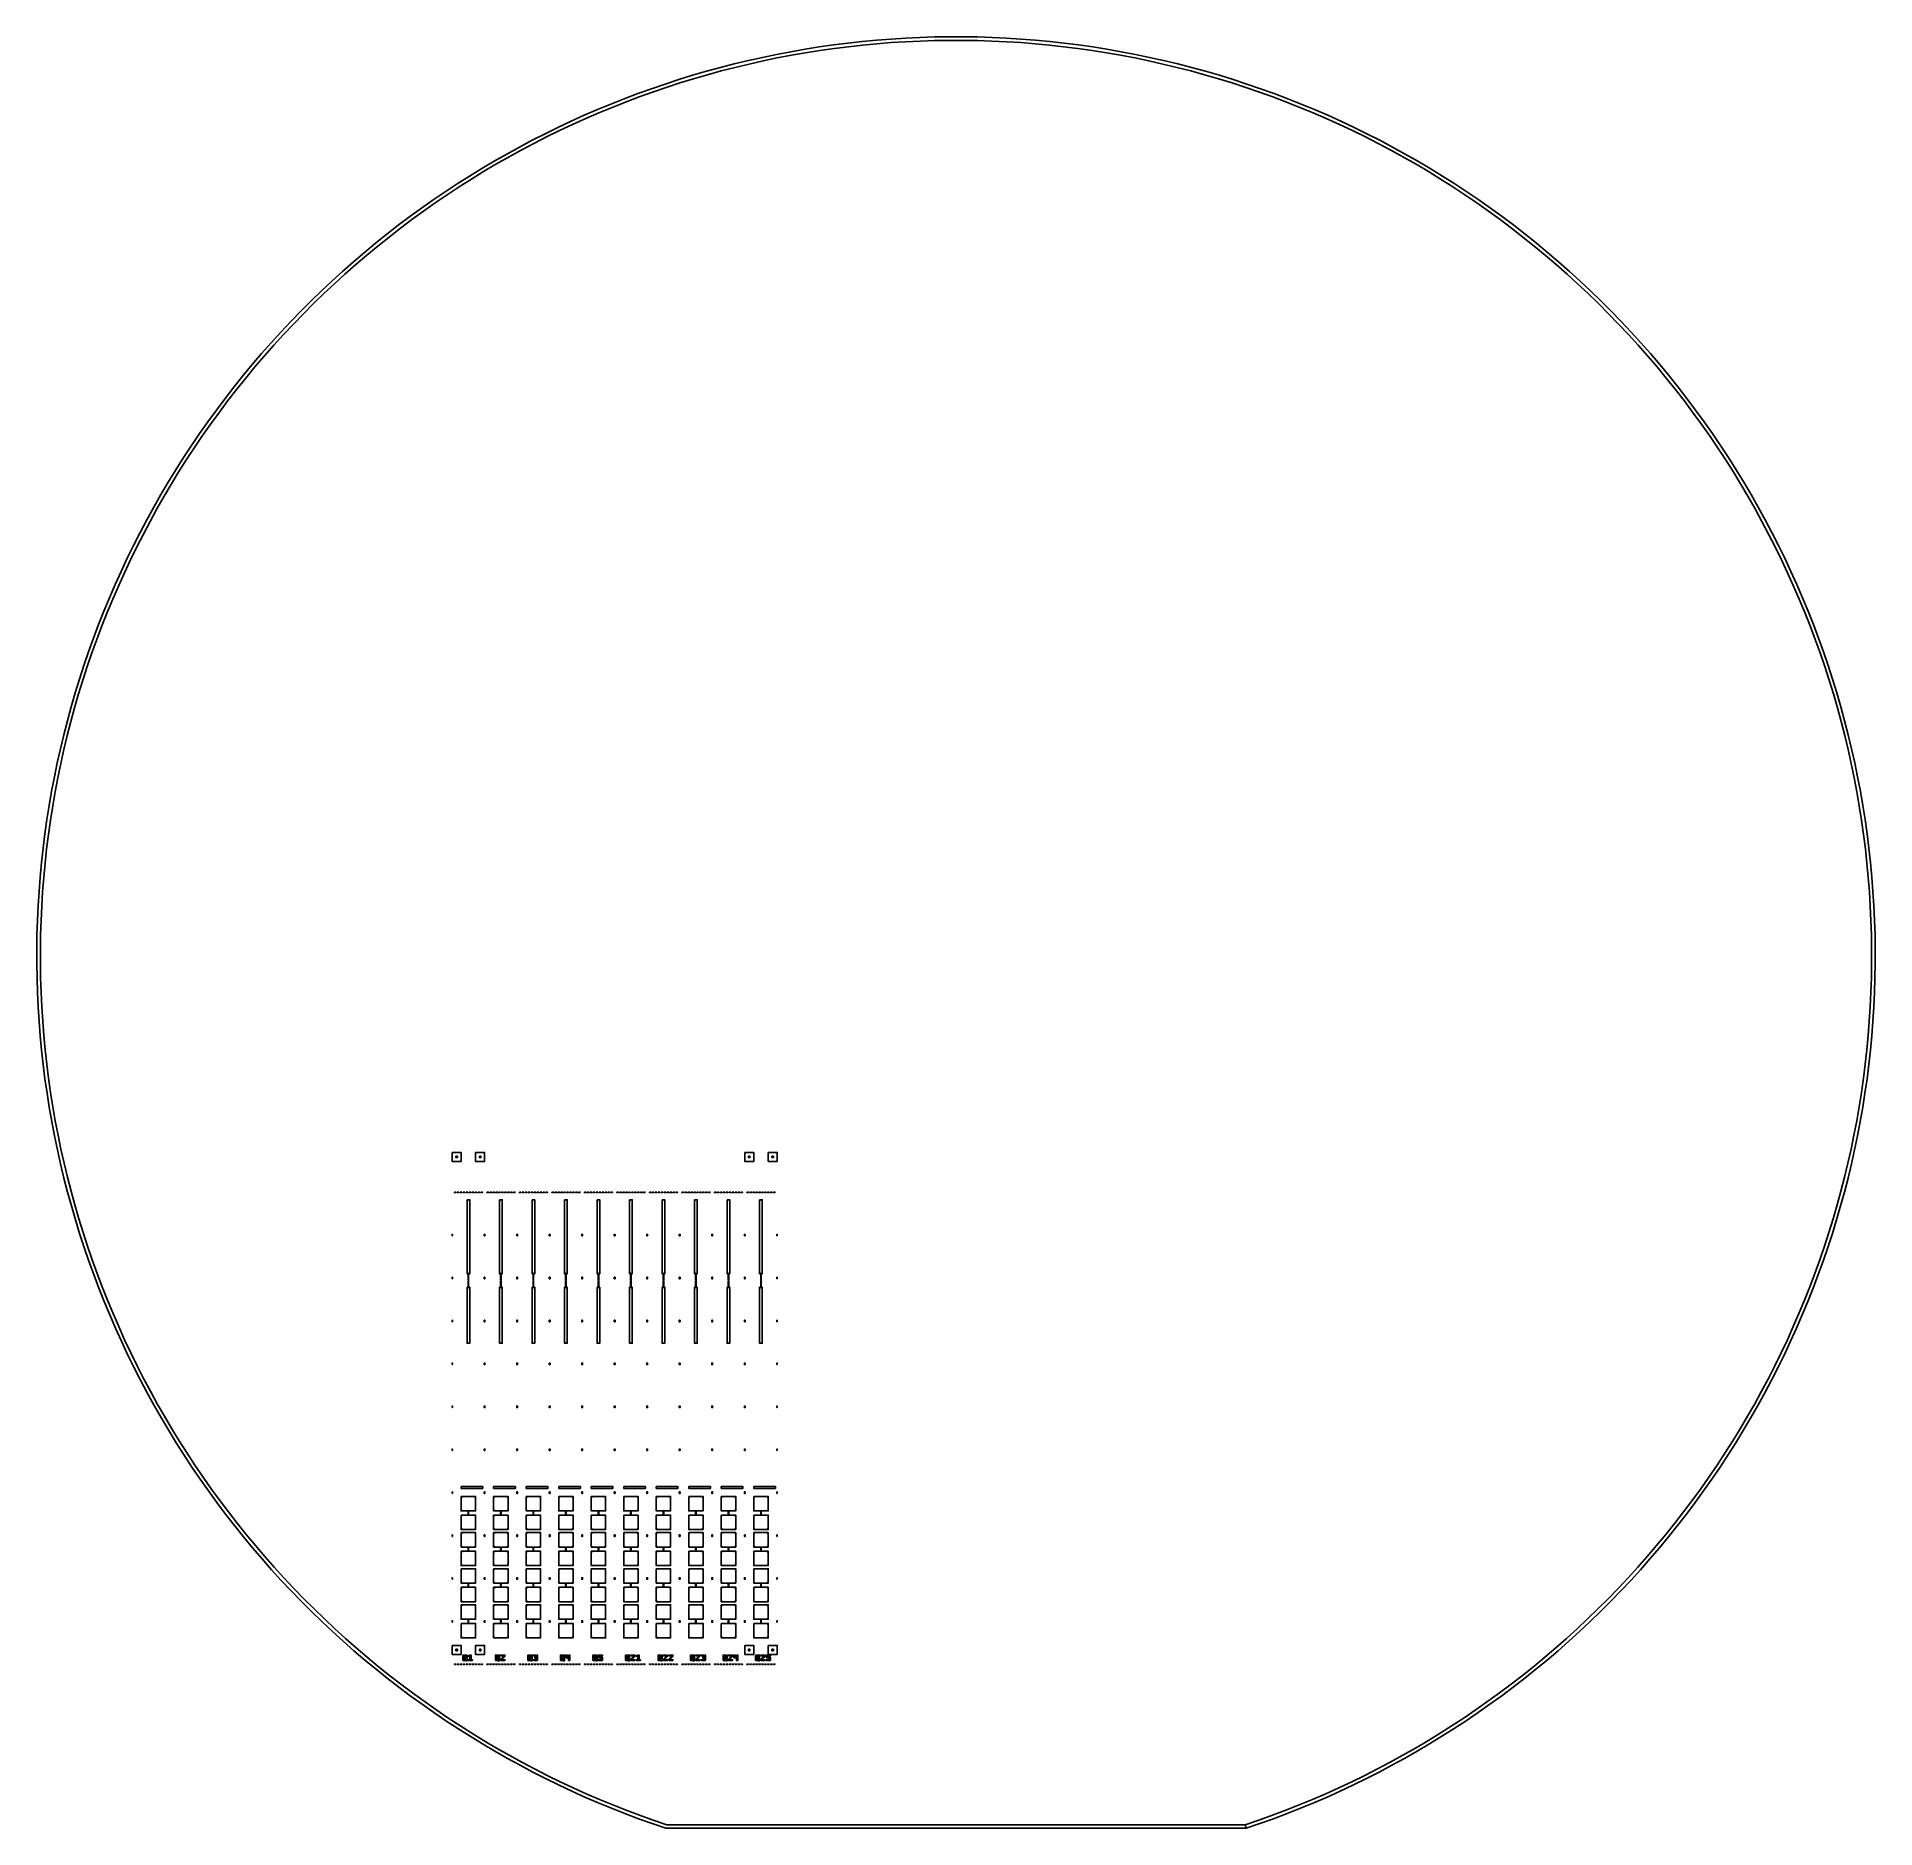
# Model space of a CAD drawing. Extents: x -50899 to 50899, y -48295 to 50898.
import ezdxf

# ---------------------------------------------------------------- set-up
doc = ezdxf.new("R2010")
doc.units = 0

# ---------------------------------------------------------------- blocks, each defined once
blk = doc.blocks.new('Q1')
for points in [[(-100, 28250), (-100, 27750), (400, 27750), (400, 28250), (-100, 28250)], [(110, 28040), (110, 27960), (190, 27960), (190, 28040), (110, 28040)], [(1200, 28250), (1200, 27750), (1700, 27750), (1700, 28250), (1200, 28250)], [(1410, 28040), (1410, 27960), (1490, 27960), (1490, 28040), (1410, 28040)], [(24, 26050), (104, 26050), (104, 26030), (24, 26030), (24, 26050)], [(187, 26050), (267, 26050), (267, 26030), (187, 26030), (187, 26050)], [(351, 26050), (431, 26050), (431, 26030), (351, 26030), (351, 26050)], [(515, 26050), (595, 26050), (595, 26030), (515, 26030), (515, 26050)], [(678, 26050), (758, 26050), (758, 26030), (678, 26030), (678, 26050)], [(725, 25630), (725, 21530), (875, 21530), (875, 25630), (725, 25630)], [(725, 25630), (725, 25590), (765, 25590), (765, 25630), (725, 25630)], [(725, 25590), (730, 25610), (745, 25625), (765, 25630), (765, 25610), (755, 25607), (748, 25600), (745, 25590), (725, 25590)], [(745, 25590), (748, 25600), (755, 25607), (765, 25610), (765, 25590), (765, 25590), (765, 25590), (765, 25590), (745, 25590)], [(835, 25630), (835, 25590), (875, 25590), (875, 25630), (835, 25630)], [(875, 25590), (870, 25610), (855, 25625), (835, 25630), (835, 25610), (845, 25607), (852, 25600), (855, 25590), (875, 25590)], [(855, 25590), (852, 25600), (845, 25607), (835, 25610), (835, 25590), (835, 25590), (835, 25590), (835, 25590), (855, 25590)], [(842, 26050), (922, 26050), (922, 26030), (842, 26030), (842, 26050)], [(1005, 26050), (1085, 26050), (1085, 26030), (1005, 26030), (1005, 26050)], [(1169, 26050), (1249, 26050), (1249, 26030), (1169, 26030), (1169, 26050)], [(1333, 26050), (1413, 26050), (1413, 26030), (1333, 26030), (1333, 26050)], [(1496, 26050), (1576, 26050), (1576, 26030), (1496, 26030), (1496, 26050)], [(-100, 23633), (-100, 23713), (-80, 23713), (-80, 23633), (-100, 23633)], [(1700, 23633), (1700, 23713), (1680, 23713), (1680, 23633), (1700, 23633)], [(765, 21530), (765, 21570), (725, 21570), (725, 21530), (765, 21530)], [(725, 21570), (730, 21550), (745, 21535), (765, 21530), (765, 21550), (755, 21553), (748, 21560), (745, 21570), (725, 21570)], [(745, 21570), (748, 21560), (755, 21553), (765, 21550), (765, 21570), (765, 21570), (765, 21570), (765, 21570), (745, 21570)], [(775, 21530), (775, 21520), (785, 21520), (785, 21530), (775, 21530)], [(785, 21520), (784, 21525), (780, 21529), (775, 21530), (775, 21525), (777, 21524), (779, 21522), (780, 21520), (785, 21520)], [(780, 21520), (779, 21522), (777, 21524), (775, 21525), (775, 21520), (775, 21520), (775, 21520), (775, 21520), (780, 21520)], [(785, 21530), (785, 21160), (815, 21160), (815, 21530), (785, 21530)], [(815, 21530), (815, 21520), (825, 21520), (825, 21530), (815, 21530)], [(815, 21520), (816, 21525), (820, 21529), (825, 21530), (825, 21525), (822, 21524), (821, 21522), (820, 21520), (815, 21520)], [(820, 21520), (821, 21522), (822, 21524), (825, 21525), (825, 21520), (825, 21520), (825, 21520), (825, 21520), (820, 21520)], [(875, 21530), (875, 21570), (835, 21570), (835, 21530), (875, 21530)], [(875, 21570), (870, 21550), (855, 21535), (835, 21530), (835, 21550), (845, 21553), (852, 21560), (855, 21570), (875, 21570)], [(855, 21570), (852, 21560), (845, 21553), (835, 21550), (835, 21570), (835, 21570), (835, 21570), (835, 21570), (855, 21570)], [(-100, 21255), (-100, 21335), (-80, 21335), (-80, 21255), (-100, 21255)], [(725, 20780), (725, 17680), (875, 17680), (875, 20780), (725, 20780)], [(725, 20780), (725, 20740), (765, 20740), (765, 20780), (725, 20780)], [(725, 20740), (730, 20760), (745, 20775), (765, 20780), (765, 20760), (755, 20757), (748, 20750), (745, 20740), (725, 20740)], [(745, 20740), (748, 20750), (755, 20757), (765, 20760), (765, 20740), (765, 20740), (765, 20740), (765, 20740), (745, 20740)], [(785, 20780), (785, 20790), (775, 20790), (775, 20780), (785, 20780)], [(785, 20790), (784, 20785), (780, 20781), (775, 20780), (775, 20785), (777, 20786), (779, 20788), (780, 20790), (785, 20790)], [(780, 20790), (779, 20788), (777, 20786), (775, 20785), (775, 20790), (775, 20790), (775, 20790), (775, 20790), (780, 20790)], [(785, 21130), (785, 20780), (815, 20780), (815, 21130), (785, 21130)], [(807, 21165), (807, 21170), (792, 21170), (792, 21165), (807, 21165)], [(792, 21125), (792, 21120), (807, 21120), (807, 21125), (792, 21125)], [(802, 21160), (802, 21165), (797, 21165), (797, 21160), (802, 21160)], [(797, 21130), (797, 21125), (802, 21125), (802, 21130), (797, 21130)], [(825, 20780), (825, 20790), (815, 20790), (815, 20780), (825, 20780)], [(815, 20790), (816, 20785), (820, 20781), (825, 20780), (825, 20785), (822, 20786), (821, 20788), (820, 20790), (815, 20790)], [(820, 20790), (821, 20788), (822, 20786), (825, 20785), (825, 20790), (825, 20790), (825, 20790), (825, 20790), (820, 20790)], [(835, 20780), (835, 20740), (875, 20740), (875, 20780), (835, 20780)], [(875, 20740), (870, 20760), (855, 20775), (835, 20780), (835, 20760), (845, 20757), (852, 20750), (855, 20740), (875, 20740)], [(855, 20740), (852, 20750), (845, 20757), (835, 20760), (835, 20740), (835, 20740), (835, 20740), (835, 20740), (855, 20740)], [(1700, 21255), (1700, 21335), (1680, 21335), (1680, 21255), (1700, 21255)], [(-100, 18878), (-100, 18958), (-80, 18958), (-80, 18878), (-100, 18878)], [(1700, 18878), (1700, 18958), (1680, 18958), (1680, 18878), (1700, 18878)], [(765, 17680), (765, 17720), (725, 17720), (725, 17680), (765, 17680)], [(725, 17720), (730, 17700), (745, 17685), (765, 17680), (765, 17700), (755, 17703), (748, 17710), (745, 17720), (725, 17720)], [(745, 17720), (748, 17710), (755, 17703), (765, 17700), (765, 17720), (765, 17720), (765, 17720), (765, 17720), (745, 17720)], [(875, 17680), (875, 17720), (835, 17720), (835, 17680), (875, 17680)], [(875, 17720), (870, 17700), (855, 17685), (835, 17680), (835, 17700), (845, 17703), (852, 17710), (855, 17720), (875, 17720)], [(855, 17720), (852, 17710), (845, 17703), (835, 17700), (835, 17720), (835, 17720), (835, 17720), (835, 17720), (855, 17720)], [(-100, 16501), (-100, 16581), (-80, 16581), (-80, 16501), (-100, 16501)], [(1700, 16501), (1700, 16581), (1680, 16581), (1680, 16501), (1700, 16501)], [(-100, 14124), (-100, 14204), (-80, 14204), (-80, 14124), (-100, 14124)], [(1700, 14124), (1700, 14204), (1680, 14204), (1680, 14124), (1700, 14124)], [(-100, 11746), (-100, 11826), (-80, 11826), (-80, 11746), (-100, 11746)], [(1700, 11746), (1700, 11826), (1680, 11826), (1680, 11746), (1700, 11746)], [(-100, 9369), (-100, 9449), (-80, 9449), (-80, 9369), (-100, 9369)], [(400, 9750), (400, 9650), (1600, 9650), (1600, 9750), (400, 9750)], [(400, 9200), (400, 8400), (1200, 8400), (1200, 9200), (400, 9200)], [(400, 9200), (400, 9160), (440, 9160), (440, 9200), (400, 9200)], [(400, 9160), (405, 9180), (420, 9195), (440, 9200), (440, 9180), (430, 9177), (423, 9170), (420, 9160), (400, 9160)], [(420, 9160), (423, 9170), (430, 9177), (440, 9180), (440, 9160), (440, 9160), (440, 9160), (440, 9160), (420, 9160)], [(1160, 9200), (1160, 9160), (1200, 9160), (1200, 9200), (1160, 9200)], [(1200, 9160), (1195, 9180), (1180, 9195), (1160, 9200), (1160, 9180), (1170, 9177), (1177, 9170), (1180, 9160), (1200, 9160)], [(1180, 9160), (1177, 9170), (1170, 9177), (1160, 9180), (1160, 9160), (1160, 9160), (1160, 9160), (1160, 9160), (1180, 9160)], [(1700, 9369), (1700, 9449), (1680, 9449), (1680, 9369), (1700, 9369)], [(440, 8400), (440, 8440), (400, 8440), (400, 8400), (440, 8400)], [(400, 8440), (405, 8420), (420, 8405), (440, 8400), (440, 8420), (430, 8423), (423, 8430), (420, 8440), (400, 8440)], [(400, 8170), (400, 7370), (1200, 7370), (1200, 8170), (400, 8170)], [(400, 8170), (400, 8130), (440, 8130), (440, 8170), (400, 8170)], [(400, 8130), (405, 8150), (420, 8165), (440, 8170), (440, 8150), (430, 8147), (423, 8140), (420, 8130), (400, 8130)], [(420, 8440), (423, 8430), (430, 8423), (440, 8420), (440, 8440), (440, 8440), (440, 8440), (440, 8440), (420, 8440)], [(420, 8130), (423, 8140), (430, 8147), (440, 8150), (440, 8130), (440, 8130), (440, 8130), (440, 8130), (420, 8130)], [(775, 8400), (775, 8390), (785, 8390), (785, 8400), (775, 8400)], [(785, 8390), (784, 8395), (780, 8399), (775, 8400), (775, 8395), (777, 8394), (779, 8392), (780, 8390), (785, 8390)], [(780, 8390), (779, 8392), (777, 8394), (775, 8395), (775, 8390), (775, 8390), (775, 8390), (775, 8390), (780, 8390)], [(785, 8170), (785, 8180), (775, 8180), (775, 8170), (785, 8170)], [(785, 8180), (784, 8175), (780, 8171), (775, 8170), (775, 8175), (777, 8176), (779, 8178), (780, 8180), (785, 8180)], [(780, 8180), (779, 8178), (777, 8176), (775, 8175), (775, 8180), (775, 8180), (775, 8180), (775, 8180), (780, 8180)], [(785, 8400), (785, 8300), (815, 8300), (815, 8400), (785, 8400)], [(785, 8270), (785, 8170), (815, 8170), (815, 8270), (785, 8270)], [(807, 8305), (807, 8310), (792, 8310), (792, 8305), (807, 8305)], [(792, 8265), (792, 8260), (807, 8260), (807, 8265), (792, 8265)], [(802, 8300), (802, 8305), (797, 8305), (797, 8300), (802, 8300)], [(797, 8270), (797, 8265), (802, 8265), (802, 8270), (797, 8270)], [(815, 8400), (815, 8390), (825, 8390), (825, 8400), (815, 8400)], [(815, 8390), (816, 8395), (820, 8399), (825, 8400), (825, 8395), (822, 8394), (821, 8392), (820, 8390), (815, 8390)], [(825, 8170), (825, 8180), (815, 8180), (815, 8170), (825, 8170)], [(815, 8180), (816, 8175), (820, 8171), (825, 8170), (825, 8175), (822, 8176), (821, 8178), (820, 8180), (815, 8180)], [(820, 8390), (821, 8392), (822, 8394), (825, 8395), (825, 8390), (825, 8390), (825, 8390), (825, 8390), (820, 8390)], [(820, 8180), (821, 8178), (822, 8176), (825, 8175), (825, 8180), (825, 8180), (825, 8180), (825, 8180), (820, 8180)], [(1200, 8400), (1200, 8440), (1160, 8440), (1160, 8400), (1200, 8400)], [(1200, 8440), (1195, 8420), (1180, 8405), (1160, 8400), (1160, 8420), (1170, 8423), (1177, 8430), (1180, 8440), (1200, 8440)], [(1180, 8440), (1177, 8430), (1170, 8423), (1160, 8420), (1160, 8440), (1160, 8440), (1160, 8440), (1160, 8440), (1180, 8440)], [(1160, 8170), (1160, 8130), (1200, 8130), (1200, 8170), (1160, 8170)], [(1200, 8130), (1195, 8150), (1180, 8165), (1160, 8170), (1160, 8150), (1170, 8147), (1177, 8140), (1180, 8130), (1200, 8130)], [(1180, 8130), (1177, 8140), (1170, 8147), (1160, 8150), (1160, 8130), (1160, 8130), (1160, 8130), (1160, 8130), (1180, 8130)], [(440, 7370), (440, 7410), (400, 7410), (400, 7370), (440, 7370)], [(400, 7410), (405, 7390), (420, 7375), (440, 7370), (440, 7390), (430, 7393), (423, 7400), (420, 7410), (400, 7410)], [(400, 7200), (400, 6400), (1200, 6400), (1200, 7200), (400, 7200)], [(400, 7200), (400, 7160), (440, 7160), (440, 7200), (400, 7200)], [(400, 7160), (405, 7180), (420, 7195), (440, 7200), (440, 7180), (430, 7177), (423, 7170), (420, 7160), (400, 7160)], [(420, 7410), (423, 7400), (430, 7393), (440, 7390), (440, 7410), (440, 7410), (440, 7410), (440, 7410), (420, 7410)], [(420, 7160), (423, 7170), (430, 7177), (440, 7180), (440, 7160), (440, 7160), (440, 7160), (440, 7160), (420, 7160)], [(1200, 7370), (1200, 7410), (1160, 7410), (1160, 7370), (1200, 7370)], [(1200, 7410), (1195, 7390), (1180, 7375), (1160, 7370), (1160, 7390), (1170, 7393), (1177, 7400), (1180, 7410), (1200, 7410)], [(1180, 7410), (1177, 7400), (1170, 7393), (1160, 7390), (1160, 7410), (1160, 7410), (1160, 7410), (1160, 7410), (1180, 7410)], [(1160, 7200), (1160, 7160), (1200, 7160), (1200, 7200), (1160, 7200)], [(1200, 7160), (1195, 7180), (1180, 7195), (1160, 7200), (1160, 7180), (1170, 7177), (1177, 7170), (1180, 7160), (1200, 7160)], [(1180, 7160), (1177, 7170), (1170, 7177), (1160, 7180), (1160, 7160), (1160, 7160), (1160, 7160), (1160, 7160), (1180, 7160)], [(-100, 6992), (-100, 7072), (-80, 7072), (-80, 6992), (-100, 6992)], [(440, 6400), (440, 6440), (400, 6440), (400, 6400), (440, 6400)], [(400, 6440), (405, 6420), (420, 6405), (440, 6400), (440, 6420), (430, 6423), (423, 6430), (420, 6440), (400, 6440)], [(400, 6170), (400, 5370), (1200, 5370), (1200, 6170), (400, 6170)], [(400, 6170), (400, 6130), (440, 6130), (440, 6170), (400, 6170)], [(400, 6130), (405, 6150), (420, 6165), (440, 6170), (440, 6150), (430, 6147), (423, 6140), (420, 6130), (400, 6130)], [(420, 6440), (423, 6430), (430, 6423), (440, 6420), (440, 6440), (440, 6440), (440, 6440), (440, 6440), (420, 6440)], [(420, 6130), (423, 6140), (430, 6147), (440, 6150), (440, 6130), (440, 6130), (440, 6130), (440, 6130), (420, 6130)], [(775, 6400), (775, 6390), (785, 6390), (785, 6400), (775, 6400)], [(785, 6390), (784, 6395), (780, 6399), (775, 6400), (775, 6395), (777, 6394), (779, 6392), (780, 6390), (785, 6390)], [(780, 6390), (779, 6392), (777, 6394), (775, 6395), (775, 6390), (775, 6390), (775, 6390), (775, 6390), (780, 6390)], [(785, 6170), (785, 6180), (775, 6180), (775, 6170), (785, 6170)], [(785, 6180), (784, 6175), (780, 6171), (775, 6170), (775, 6175), (777, 6176), (779, 6178), (780, 6180), (785, 6180)], [(780, 6180), (779, 6178), (777, 6176), (775, 6175), (775, 6180), (775, 6180), (775, 6180), (775, 6180), (780, 6180)], [(785, 6400), (785, 6300), (815, 6300), (815, 6400), (785, 6400)], [(785, 6270), (785, 6170), (815, 6170), (815, 6270), (785, 6270)], [(807, 6305), (807, 6310), (792, 6310), (792, 6305), (807, 6305)], [(792, 6265), (792, 6260), (807, 6260), (807, 6265), (792, 6265)], [(802, 6300), (802, 6305), (797, 6305), (797, 6300), (802, 6300)], [(797, 6270), (797, 6265), (802, 6265), (802, 6270), (797, 6270)], [(815, 6400), (815, 6390), (825, 6390), (825, 6400), (815, 6400)], [(815, 6390), (816, 6395), (820, 6399), (825, 6400), (825, 6395), (822, 6394), (821, 6392), (820, 6390), (815, 6390)], [(825, 6170), (825, 6180), (815, 6180), (815, 6170), (825, 6170)], [(815, 6180), (816, 6175), (820, 6171), (825, 6170), (825, 6175), (822, 6176), (821, 6178), (820, 6180), (815, 6180)], [(820, 6390), (821, 6392), (822, 6394), (825, 6395), (825, 6390), (825, 6390), (825, 6390), (825, 6390), (820, 6390)], [(820, 6180), (821, 6178), (822, 6176), (825, 6175), (825, 6180), (825, 6180), (825, 6180), (825, 6180), (820, 6180)], [(1200, 6400), (1200, 6440), (1160, 6440), (1160, 6400), (1200, 6400)], [(1200, 6440), (1195, 6420), (1180, 6405), (1160, 6400), (1160, 6420), (1170, 6423), (1177, 6430), (1180, 6440), (1200, 6440)], [(1180, 6440), (1177, 6430), (1170, 6423), (1160, 6420), (1160, 6440), (1160, 6440), (1160, 6440), (1160, 6440), (1180, 6440)], [(1160, 6170), (1160, 6130), (1200, 6130), (1200, 6170), (1160, 6170)], [(1200, 6130), (1195, 6150), (1180, 6165), (1160, 6170), (1160, 6150), (1170, 6147), (1177, 6140), (1180, 6130), (1200, 6130)], [(1180, 6130), (1177, 6140), (1170, 6147), (1160, 6150), (1160, 6130), (1160, 6130), (1160, 6130), (1160, 6130), (1180, 6130)], [(1700, 6992), (1700, 7072), (1680, 7072), (1680, 6992), (1700, 6992)], [(440, 5370), (440, 5410), (400, 5410), (400, 5370), (440, 5370)], [(400, 5410), (405, 5390), (420, 5375), (440, 5370), (440, 5390), (430, 5393), (423, 5400), (420, 5410), (400, 5410)], [(400, 5200), (400, 4400), (1200, 4400), (1200, 5200), (400, 5200)], [(400, 5200), (400, 5160), (440, 5160), (440, 5200), (400, 5200)], [(400, 5160), (405, 5180), (420, 5195), (440, 5200), (440, 5180), (430, 5177), (423, 5170), (420, 5160), (400, 5160)], [(420, 5410), (423, 5400), (430, 5393), (440, 5390), (440, 5410), (440, 5410), (440, 5410), (440, 5410), (420, 5410)], [(420, 5160), (423, 5170), (430, 5177), (440, 5180), (440, 5160), (440, 5160), (440, 5160), (440, 5160), (420, 5160)], [(1200, 5370), (1200, 5410), (1160, 5410), (1160, 5370), (1200, 5370)], [(1200, 5410), (1195, 5390), (1180, 5375), (1160, 5370), (1160, 5390), (1170, 5393), (1177, 5400), (1180, 5410), (1200, 5410)], [(1180, 5410), (1177, 5400), (1170, 5393), (1160, 5390), (1160, 5410), (1160, 5410), (1160, 5410), (1160, 5410), (1180, 5410)], [(1160, 5200), (1160, 5160), (1200, 5160), (1200, 5200), (1160, 5200)], [(1200, 5160), (1195, 5180), (1180, 5195), (1160, 5200), (1160, 5180), (1170, 5177), (1177, 5170), (1180, 5160), (1200, 5160)], [(1180, 5160), (1177, 5170), (1170, 5177), (1160, 5180), (1160, 5160), (1160, 5160), (1160, 5160), (1160, 5160), (1180, 5160)], [(-100, 4615), (-100, 4695), (-80, 4695), (-80, 4615), (-100, 4615)], [(440, 4400), (440, 4440), (400, 4440), (400, 4400), (440, 4400)], [(400, 4440), (405, 4420), (420, 4405), (440, 4400), (440, 4420), (430, 4423), (423, 4430), (420, 4440), (400, 4440)], [(400, 4170), (400, 3370), (1200, 3370), (1200, 4170), (400, 4170)], [(400, 4170), (400, 4130), (440, 4130), (440, 4170), (400, 4170)], [(400, 4130), (405, 4150), (420, 4165), (440, 4170), (440, 4150), (430, 4147), (423, 4140), (420, 4130), (400, 4130)], [(420, 4440), (423, 4430), (430, 4423), (440, 4420), (440, 4440), (440, 4440), (440, 4440), (440, 4440), (420, 4440)], [(420, 4130), (423, 4140), (430, 4147), (440, 4150), (440, 4130), (440, 4130), (440, 4130), (440, 4130), (420, 4130)], [(775, 4400), (775, 4390), (785, 4390), (785, 4400), (775, 4400)], [(785, 4390), (784, 4395), (780, 4399), (775, 4400), (775, 4395), (777, 4394), (779, 4392), (780, 4390), (785, 4390)], [(780, 4390), (779, 4392), (777, 4394), (775, 4395), (775, 4390), (775, 4390), (775, 4390), (775, 4390), (780, 4390)], [(785, 4170), (785, 4180), (775, 4180), (775, 4170), (785, 4170)], [(785, 4180), (784, 4175), (780, 4171), (775, 4170), (775, 4175), (777, 4176), (779, 4178), (780, 4180), (785, 4180)], [(780, 4180), (779, 4178), (777, 4176), (775, 4175), (775, 4180), (775, 4180), (775, 4180), (775, 4180), (780, 4180)], [(785, 4400), (785, 4300), (815, 4300), (815, 4400), (785, 4400)], [(785, 4270), (785, 4170), (815, 4170), (815, 4270), (785, 4270)], [(807, 4305), (807, 4310), (792, 4310), (792, 4305), (807, 4305)], [(792, 4265), (792, 4260), (807, 4260), (807, 4265), (792, 4265)], [(802, 4300), (802, 4305), (797, 4305), (797, 4300), (802, 4300)], [(797, 4270), (797, 4265), (802, 4265), (802, 4270), (797, 4270)], [(815, 4400), (815, 4390), (825, 4390), (825, 4400), (815, 4400)], [(815, 4390), (816, 4395), (820, 4399), (825, 4400), (825, 4395), (822, 4394), (821, 4392), (820, 4390), (815, 4390)], [(825, 4170), (825, 4180), (815, 4180), (815, 4170), (825, 4170)], [(815, 4180), (816, 4175), (820, 4171), (825, 4170), (825, 4175), (822, 4176), (821, 4178), (820, 4180), (815, 4180)], [(820, 4390), (821, 4392), (822, 4394), (825, 4395), (825, 4390), (825, 4390), (825, 4390), (825, 4390), (820, 4390)], [(820, 4180), (821, 4178), (822, 4176), (825, 4175), (825, 4180), (825, 4180), (825, 4180), (825, 4180), (820, 4180)], [(1200, 4400), (1200, 4440), (1160, 4440), (1160, 4400), (1200, 4400)], [(1200, 4440), (1195, 4420), (1180, 4405), (1160, 4400), (1160, 4420), (1170, 4423), (1177, 4430), (1180, 4440), (1200, 4440)], [(1180, 4440), (1177, 4430), (1170, 4423), (1160, 4420), (1160, 4440), (1160, 4440), (1160, 4440), (1160, 4440), (1180, 4440)], [(1160, 4170), (1160, 4130), (1200, 4130), (1200, 4170), (1160, 4170)], [(1200, 4130), (1195, 4150), (1180, 4165), (1160, 4170), (1160, 4150), (1170, 4147), (1177, 4140), (1180, 4130), (1200, 4130)], [(1180, 4130), (1177, 4140), (1170, 4147), (1160, 4150), (1160, 4130), (1160, 4130), (1160, 4130), (1160, 4130), (1180, 4130)], [(1700, 4615), (1700, 4695), (1680, 4695), (1680, 4615), (1700, 4615)], [(440, 3370), (440, 3410), (400, 3410), (400, 3370), (440, 3370)], [(400, 3410), (405, 3390), (420, 3375), (440, 3370), (440, 3390), (430, 3393), (423, 3400), (420, 3410), (400, 3410)], [(400, 3200), (400, 2400), (1200, 2400), (1200, 3200), (400, 3200)], [(400, 3200), (400, 3160), (440, 3160), (440, 3200), (400, 3200)], [(400, 3160), (405, 3180), (420, 3195), (440, 3200), (440, 3180), (430, 3177), (423, 3170), (420, 3160), (400, 3160)], [(420, 3410), (423, 3400), (430, 3393), (440, 3390), (440, 3410), (440, 3410), (440, 3410), (440, 3410), (420, 3410)], [(420, 3160), (423, 3170), (430, 3177), (440, 3180), (440, 3160), (440, 3160), (440, 3160), (440, 3160), (420, 3160)], [(1200, 3370), (1200, 3410), (1160, 3410), (1160, 3370), (1200, 3370)], [(1200, 3410), (1195, 3390), (1180, 3375), (1160, 3370), (1160, 3390), (1170, 3393), (1177, 3400), (1180, 3410), (1200, 3410)], [(1180, 3410), (1177, 3400), (1170, 3393), (1160, 3390), (1160, 3410), (1160, 3410), (1160, 3410), (1160, 3410), (1180, 3410)], [(1160, 3200), (1160, 3160), (1200, 3160), (1200, 3200), (1160, 3200)], [(1200, 3160), (1195, 3180), (1180, 3195), (1160, 3200), (1160, 3180), (1170, 3177), (1177, 3170), (1180, 3160), (1200, 3160)], [(1180, 3160), (1177, 3170), (1170, 3177), (1160, 3180), (1160, 3160), (1160, 3160), (1160, 3160), (1160, 3160), (1180, 3160)], [(-100, 2237), (-100, 2317), (-80, 2317), (-80, 2237), (-100, 2237)], [(440, 2400), (440, 2440), (400, 2440), (400, 2400), (440, 2400)], [(400, 2440), (405, 2420), (420, 2405), (440, 2400), (440, 2420), (430, 2423), (423, 2430), (420, 2440), (400, 2440)], [(400, 2170), (400, 1370), (1200, 1370), (1200, 2170), (400, 2170)], [(400, 2170), (400, 2130), (440, 2130), (440, 2170), (400, 2170)], [(400, 2130), (405, 2150), (420, 2165), (440, 2170), (440, 2150), (430, 2147), (423, 2140), (420, 2130), (400, 2130)], [(420, 2440), (423, 2430), (430, 2423), (440, 2420), (440, 2440), (440, 2440), (440, 2440), (440, 2440), (420, 2440)], [(420, 2130), (423, 2140), (430, 2147), (440, 2150), (440, 2130), (440, 2130), (440, 2130), (440, 2130), (420, 2130)], [(775, 2400), (775, 2390), (785, 2390), (785, 2400), (775, 2400)], [(785, 2390), (784, 2395), (780, 2399), (775, 2400), (775, 2395), (777, 2394), (779, 2392), (780, 2390), (785, 2390)], [(780, 2390), (779, 2392), (777, 2394), (775, 2395), (775, 2390), (775, 2390), (775, 2390), (775, 2390), (780, 2390)], [(785, 2170), (785, 2180), (775, 2180), (775, 2170), (785, 2170)], [(785, 2180), (784, 2175), (780, 2171), (775, 2170), (775, 2175), (777, 2176), (779, 2178), (780, 2180), (785, 2180)], [(780, 2180), (779, 2178), (777, 2176), (775, 2175), (775, 2180), (775, 2180), (775, 2180), (775, 2180), (780, 2180)], [(785, 2400), (785, 2300), (815, 2300), (815, 2400), (785, 2400)], [(785, 2270), (785, 2170), (815, 2170), (815, 2270), (785, 2270)], [(807, 2305), (807, 2310), (792, 2310), (792, 2305), (807, 2305)], [(792, 2265), (792, 2260), (807, 2260), (807, 2265), (792, 2265)], [(802, 2300), (802, 2305), (797, 2305), (797, 2300), (802, 2300)], [(797, 2270), (797, 2265), (802, 2265), (802, 2270), (797, 2270)], [(815, 2400), (815, 2390), (825, 2390), (825, 2400), (815, 2400)], [(815, 2390), (816, 2395), (820, 2399), (825, 2400), (825, 2395), (822, 2394), (821, 2392), (820, 2390), (815, 2390)], [(825, 2170), (825, 2180), (815, 2180), (815, 2170), (825, 2170)], [(815, 2180), (816, 2175), (820, 2171), (825, 2170), (825, 2175), (822, 2176), (821, 2178), (820, 2180), (815, 2180)], [(820, 2390), (821, 2392), (822, 2394), (825, 2395), (825, 2390), (825, 2390), (825, 2390), (825, 2390), (820, 2390)], [(820, 2180), (821, 2178), (822, 2176), (825, 2175), (825, 2180), (825, 2180), (825, 2180), (825, 2180), (820, 2180)], [(1200, 2400), (1200, 2440), (1160, 2440), (1160, 2400), (1200, 2400)], [(1200, 2440), (1195, 2420), (1180, 2405), (1160, 2400), (1160, 2420), (1170, 2423), (1177, 2430), (1180, 2440), (1200, 2440)], [(1180, 2440), (1177, 2430), (1170, 2423), (1160, 2420), (1160, 2440), (1160, 2440), (1160, 2440), (1160, 2440), (1180, 2440)], [(1160, 2170), (1160, 2130), (1200, 2130), (1200, 2170), (1160, 2170)], [(1200, 2130), (1195, 2150), (1180, 2165), (1160, 2170), (1160, 2150), (1170, 2147), (1177, 2140), (1180, 2130), (1200, 2130)], [(1180, 2130), (1177, 2140), (1170, 2147), (1160, 2150), (1160, 2130), (1160, 2130), (1160, 2130), (1160, 2130), (1180, 2130)], [(1700, 2237), (1700, 2317), (1680, 2317), (1680, 2237), (1700, 2237)], [(440, 1370), (440, 1410), (400, 1410), (400, 1370), (440, 1370)], [(400, 1410), (405, 1390), (420, 1375), (440, 1370), (440, 1390), (430, 1393), (423, 1400), (420, 1410), (400, 1410)], [(420, 1410), (423, 1400), (430, 1393), (440, 1390), (440, 1410), (440, 1410), (440, 1410), (440, 1410), (420, 1410)], [(1200, 1370), (1200, 1410), (1160, 1410), (1160, 1370), (1200, 1370)], [(1200, 1410), (1195, 1390), (1180, 1375), (1160, 1370), (1160, 1390), (1170, 1393), (1177, 1400), (1180, 1410), (1200, 1410)], [(1180, 1410), (1177, 1400), (1170, 1393), (1160, 1390), (1160, 1410), (1160, 1410), (1160, 1410), (1160, 1410), (1180, 1410)], [(-100, 950), (-100, 450), (400, 450), (400, 950), (-100, 950)], [(110, 740), (110, 660), (190, 660), (190, 740), (110, 740)], [(500, 120), (575, 120), (575, 420), (500, 420), (500, 120)], [(575, 158), (612, 158), (612, 195), (650, 195), (650, 382), (575, 382), (575, 420), (725, 420), (725, 101), (650, 101), (650, 120), (575, 120), (575, 158)], [(800, 120), (1025, 120), (1025, 158), (950, 158), (950, 420), (875, 420), (800, 382), (800, 345), (875, 345), (875, 158), (800, 158), (800, 120), (800, 120)], [(1200, 950), (1200, 450), (1700, 450), (1700, 950), (1200, 950)], [(1410, 740), (1410, 660), (1490, 660), (1490, 740), (1410, 740)], [(24, -100), (104, -100), (104, -80), (24, -80), (24, -100)], [(187, -100), (267, -100), (267, -80), (187, -80), (187, -100)], [(351, -100), (431, -100), (431, -80), (351, -80), (351, -100)], [(515, -100), (595, -100), (595, -80), (515, -80), (515, -100)], [(678, -100), (758, -100), (758, -80), (678, -80), (678, -100)], [(842, -100), (922, -100), (922, -80), (842, -80), (842, -100)], [(1005, -100), (1085, -100), (1085, -80), (1005, -80), (1005, -100)], [(1169, -100), (1249, -100), (1249, -80), (1169, -80), (1169, -100)], [(1333, -100), (1413, -100), (1413, -80), (1333, -80), (1333, -100)], [(1496, -100), (1576, -100), (1576, -80), (1496, -80), (1496, -100)]]:
    blk.add_lwpolyline(points)
blk = doc.blocks.new('Q2')
for points in [[(24, 26050), (104, 26050), (104, 26030), (24, 26030), (24, 26050)], [(187, 26050), (267, 26050), (267, 26030), (187, 26030), (187, 26050)], [(351, 26050), (431, 26050), (431, 26030), (351, 26030), (351, 26050)], [(515, 26050), (595, 26050), (595, 26030), (515, 26030), (515, 26050)], [(678, 26050), (758, 26050), (758, 26030), (678, 26030), (678, 26050)], [(725, 25630), (725, 21530), (875, 21530), (875, 25630), (725, 25630)], [(725, 25630), (725, 25590), (765, 25590), (765, 25630), (725, 25630)], [(725, 25590), (730, 25610), (745, 25625), (765, 25630), (765, 25610), (755, 25607), (748, 25600), (745, 25590), (725, 25590)], [(745, 25590), (748, 25600), (755, 25607), (765, 25610), (765, 25590), (765, 25590), (765, 25590), (765, 25590), (745, 25590)], [(835, 25630), (835, 25590), (875, 25590), (875, 25630), (835, 25630)], [(875, 25590), (870, 25610), (855, 25625), (835, 25630), (835, 25610), (845, 25607), (852, 25600), (855, 25590), (875, 25590)], [(855, 25590), (852, 25600), (845, 25607), (835, 25610), (835, 25590), (835, 25590), (835, 25590), (835, 25590), (855, 25590)], [(842, 26050), (922, 26050), (922, 26030), (842, 26030), (842, 26050)], [(1005, 26050), (1085, 26050), (1085, 26030), (1005, 26030), (1005, 26050)], [(1169, 26050), (1249, 26050), (1249, 26030), (1169, 26030), (1169, 26050)], [(1333, 26050), (1413, 26050), (1413, 26030), (1333, 26030), (1333, 26050)], [(1496, 26050), (1576, 26050), (1576, 26030), (1496, 26030), (1496, 26050)], [(-100, 23633), (-100, 23713), (-80, 23713), (-80, 23633), (-100, 23633)], [(1700, 23633), (1700, 23713), (1680, 23713), (1680, 23633), (1700, 23633)], [(765, 21530), (765, 21570), (725, 21570), (725, 21530), (765, 21530)], [(725, 21570), (730, 21550), (745, 21535), (765, 21530), (765, 21550), (755, 21553), (748, 21560), (745, 21570), (725, 21570)], [(745, 21570), (748, 21560), (755, 21553), (765, 21550), (765, 21570), (765, 21570), (765, 21570), (765, 21570), (745, 21570)], [(775, 21530), (775, 21520), (785, 21520), (785, 21530), (775, 21530)], [(785, 21520), (784, 21525), (780, 21529), (775, 21530), (775, 21525), (777, 21524), (779, 21522), (780, 21520), (785, 21520)], [(780, 21520), (779, 21522), (777, 21524), (775, 21525), (775, 21520), (775, 21520), (775, 21520), (775, 21520), (780, 21520)], [(785, 21530), (785, 21160), (815, 21160), (815, 21530), (785, 21530)], [(815, 21530), (815, 21520), (825, 21520), (825, 21530), (815, 21530)], [(815, 21520), (816, 21525), (820, 21529), (825, 21530), (825, 21525), (822, 21524), (821, 21522), (820, 21520), (815, 21520)], [(820, 21520), (821, 21522), (822, 21524), (825, 21525), (825, 21520), (825, 21520), (825, 21520), (825, 21520), (820, 21520)], [(875, 21530), (875, 21570), (835, 21570), (835, 21530), (875, 21530)], [(875, 21570), (870, 21550), (855, 21535), (835, 21530), (835, 21550), (845, 21553), (852, 21560), (855, 21570), (875, 21570)], [(855, 21570), (852, 21560), (845, 21553), (835, 21550), (835, 21570), (835, 21570), (835, 21570), (835, 21570), (855, 21570)], [(-100, 21255), (-100, 21335), (-80, 21335), (-80, 21255), (-100, 21255)], [(725, 20780), (725, 17680), (875, 17680), (875, 20780), (725, 20780)], [(725, 20780), (725, 20740), (765, 20740), (765, 20780), (725, 20780)], [(725, 20740), (730, 20760), (745, 20775), (765, 20780), (765, 20760), (755, 20757), (748, 20750), (745, 20740), (725, 20740)], [(745, 20740), (748, 20750), (755, 20757), (765, 20760), (765, 20740), (765, 20740), (765, 20740), (765, 20740), (745, 20740)], [(785, 20780), (785, 20790), (775, 20790), (775, 20780), (785, 20780)], [(785, 20790), (784, 20785), (780, 20781), (775, 20780), (775, 20785), (777, 20786), (779, 20788), (780, 20790), (785, 20790)], [(780, 20790), (779, 20788), (777, 20786), (775, 20785), (775, 20790), (775, 20790), (775, 20790), (775, 20790), (780, 20790)], [(785, 21130), (785, 20780), (815, 20780), (815, 21130), (785, 21130)], [(807, 21165), (807, 21170), (792, 21170), (792, 21165), (807, 21165)], [(792, 21125), (792, 21120), (807, 21120), (807, 21125), (792, 21125)], [(802, 21160), (802, 21165), (797, 21165), (797, 21160), (802, 21160)], [(797, 21130), (797, 21125), (802, 21125), (802, 21130), (797, 21130)], [(825, 20780), (825, 20790), (815, 20790), (815, 20780), (825, 20780)], [(815, 20790), (816, 20785), (820, 20781), (825, 20780), (825, 20785), (822, 20786), (821, 20788), (820, 20790), (815, 20790)], [(820, 20790), (821, 20788), (822, 20786), (825, 20785), (825, 20790), (825, 20790), (825, 20790), (825, 20790), (820, 20790)], [(835, 20780), (835, 20740), (875, 20740), (875, 20780), (835, 20780)], [(875, 20740), (870, 20760), (855, 20775), (835, 20780), (835, 20760), (845, 20757), (852, 20750), (855, 20740), (875, 20740)], [(855, 20740), (852, 20750), (845, 20757), (835, 20760), (835, 20740), (835, 20740), (835, 20740), (835, 20740), (855, 20740)], [(1700, 21255), (1700, 21335), (1680, 21335), (1680, 21255), (1700, 21255)], [(-100, 18878), (-100, 18958), (-80, 18958), (-80, 18878), (-100, 18878)], [(1700, 18878), (1700, 18958), (1680, 18958), (1680, 18878), (1700, 18878)], [(765, 17680), (765, 17720), (725, 17720), (725, 17680), (765, 17680)], [(725, 17720), (730, 17700), (745, 17685), (765, 17680), (765, 17700), (755, 17703), (748, 17710), (745, 17720), (725, 17720)], [(745, 17720), (748, 17710), (755, 17703), (765, 17700), (765, 17720), (765, 17720), (765, 17720), (765, 17720), (745, 17720)], [(875, 17680), (875, 17720), (835, 17720), (835, 17680), (875, 17680)], [(875, 17720), (870, 17700), (855, 17685), (835, 17680), (835, 17700), (845, 17703), (852, 17710), (855, 17720), (875, 17720)], [(855, 17720), (852, 17710), (845, 17703), (835, 17700), (835, 17720), (835, 17720), (835, 17720), (835, 17720), (855, 17720)], [(-100, 16501), (-100, 16581), (-80, 16581), (-80, 16501), (-100, 16501)], [(1700, 16501), (1700, 16581), (1680, 16581), (1680, 16501), (1700, 16501)], [(-100, 14124), (-100, 14204), (-80, 14204), (-80, 14124), (-100, 14124)], [(1700, 14124), (1700, 14204), (1680, 14204), (1680, 14124), (1700, 14124)], [(-100, 11746), (-100, 11826), (-80, 11826), (-80, 11746), (-100, 11746)], [(1700, 11746), (1700, 11826), (1680, 11826), (1680, 11746), (1700, 11746)], [(-100, 9369), (-100, 9449), (-80, 9449), (-80, 9369), (-100, 9369)], [(400, 9750), (400, 9650), (1600, 9650), (1600, 9750), (400, 9750)], [(400, 9200), (400, 8400), (1200, 8400), (1200, 9200), (400, 9200)], [(400, 9200), (400, 9160), (440, 9160), (440, 9200), (400, 9200)], [(400, 9160), (405, 9180), (420, 9195), (440, 9200), (440, 9180), (430, 9177), (423, 9170), (420, 9160), (400, 9160)], [(420, 9160), (423, 9170), (430, 9177), (440, 9180), (440, 9160), (440, 9160), (440, 9160), (440, 9160), (420, 9160)], [(1160, 9200), (1160, 9160), (1200, 9160), (1200, 9200), (1160, 9200)], [(1200, 9160), (1195, 9180), (1180, 9195), (1160, 9200), (1160, 9180), (1170, 9177), (1177, 9170), (1180, 9160), (1200, 9160)], [(1180, 9160), (1177, 9170), (1170, 9177), (1160, 9180), (1160, 9160), (1160, 9160), (1160, 9160), (1160, 9160), (1180, 9160)], [(1700, 9369), (1700, 9449), (1680, 9449), (1680, 9369), (1700, 9369)], [(440, 8400), (440, 8440), (400, 8440), (400, 8400), (440, 8400)], [(400, 8440), (405, 8420), (420, 8405), (440, 8400), (440, 8420), (430, 8423), (423, 8430), (420, 8440), (400, 8440)], [(400, 8170), (400, 7370), (1200, 7370), (1200, 8170), (400, 8170)], [(400, 8170), (400, 8130), (440, 8130), (440, 8170), (400, 8170)], [(400, 8130), (405, 8150), (420, 8165), (440, 8170), (440, 8150), (430, 8147), (423, 8140), (420, 8130), (400, 8130)], [(420, 8440), (423, 8430), (430, 8423), (440, 8420), (440, 8440), (440, 8440), (440, 8440), (440, 8440), (420, 8440)], [(420, 8130), (423, 8140), (430, 8147), (440, 8150), (440, 8130), (440, 8130), (440, 8130), (440, 8130), (420, 8130)], [(775, 8400), (775, 8390), (785, 8390), (785, 8400), (775, 8400)], [(785, 8390), (784, 8395), (780, 8399), (775, 8400), (775, 8395), (777, 8394), (779, 8392), (780, 8390), (785, 8390)], [(780, 8390), (779, 8392), (777, 8394), (775, 8395), (775, 8390), (775, 8390), (775, 8390), (775, 8390), (780, 8390)], [(785, 8170), (785, 8180), (775, 8180), (775, 8170), (785, 8170)], [(785, 8180), (784, 8175), (780, 8171), (775, 8170), (775, 8175), (777, 8176), (779, 8178), (780, 8180), (785, 8180)], [(780, 8180), (779, 8178), (777, 8176), (775, 8175), (775, 8180), (775, 8180), (775, 8180), (775, 8180), (780, 8180)], [(785, 8400), (785, 8300), (815, 8300), (815, 8400), (785, 8400)], [(785, 8270), (785, 8170), (815, 8170), (815, 8270), (785, 8270)], [(807, 8305), (807, 8310), (792, 8310), (792, 8305), (807, 8305)], [(792, 8265), (792, 8260), (807, 8260), (807, 8265), (792, 8265)], [(802, 8300), (802, 8305), (797, 8305), (797, 8300), (802, 8300)], [(797, 8270), (797, 8265), (802, 8265), (802, 8270), (797, 8270)], [(815, 8400), (815, 8390), (825, 8390), (825, 8400), (815, 8400)], [(815, 8390), (816, 8395), (820, 8399), (825, 8400), (825, 8395), (822, 8394), (821, 8392), (820, 8390), (815, 8390)], [(825, 8170), (825, 8180), (815, 8180), (815, 8170), (825, 8170)], [(815, 8180), (816, 8175), (820, 8171), (825, 8170), (825, 8175), (822, 8176), (821, 8178), (820, 8180), (815, 8180)], [(820, 8390), (821, 8392), (822, 8394), (825, 8395), (825, 8390), (825, 8390), (825, 8390), (825, 8390), (820, 8390)], [(820, 8180), (821, 8178), (822, 8176), (825, 8175), (825, 8180), (825, 8180), (825, 8180), (825, 8180), (820, 8180)], [(1200, 8400), (1200, 8440), (1160, 8440), (1160, 8400), (1200, 8400)], [(1200, 8440), (1195, 8420), (1180, 8405), (1160, 8400), (1160, 8420), (1170, 8423), (1177, 8430), (1180, 8440), (1200, 8440)], [(1180, 8440), (1177, 8430), (1170, 8423), (1160, 8420), (1160, 8440), (1160, 8440), (1160, 8440), (1160, 8440), (1180, 8440)], [(1160, 8170), (1160, 8130), (1200, 8130), (1200, 8170), (1160, 8170)], [(1200, 8130), (1195, 8150), (1180, 8165), (1160, 8170), (1160, 8150), (1170, 8147), (1177, 8140), (1180, 8130), (1200, 8130)], [(1180, 8130), (1177, 8140), (1170, 8147), (1160, 8150), (1160, 8130), (1160, 8130), (1160, 8130), (1160, 8130), (1180, 8130)], [(440, 7370), (440, 7410), (400, 7410), (400, 7370), (440, 7370)], [(400, 7410), (405, 7390), (420, 7375), (440, 7370), (440, 7390), (430, 7393), (423, 7400), (420, 7410), (400, 7410)], [(400, 7200), (400, 6400), (1200, 6400), (1200, 7200), (400, 7200)], [(400, 7200), (400, 7160), (440, 7160), (440, 7200), (400, 7200)], [(400, 7160), (405, 7180), (420, 7195), (440, 7200), (440, 7180), (430, 7177), (423, 7170), (420, 7160), (400, 7160)], [(420, 7410), (423, 7400), (430, 7393), (440, 7390), (440, 7410), (440, 7410), (440, 7410), (440, 7410), (420, 7410)], [(420, 7160), (423, 7170), (430, 7177), (440, 7180), (440, 7160), (440, 7160), (440, 7160), (440, 7160), (420, 7160)], [(1200, 7370), (1200, 7410), (1160, 7410), (1160, 7370), (1200, 7370)], [(1200, 7410), (1195, 7390), (1180, 7375), (1160, 7370), (1160, 7390), (1170, 7393), (1177, 7400), (1180, 7410), (1200, 7410)], [(1180, 7410), (1177, 7400), (1170, 7393), (1160, 7390), (1160, 7410), (1160, 7410), (1160, 7410), (1160, 7410), (1180, 7410)], [(1160, 7200), (1160, 7160), (1200, 7160), (1200, 7200), (1160, 7200)], [(1200, 7160), (1195, 7180), (1180, 7195), (1160, 7200), (1160, 7180), (1170, 7177), (1177, 7170), (1180, 7160), (1200, 7160)], [(1180, 7160), (1177, 7170), (1170, 7177), (1160, 7180), (1160, 7160), (1160, 7160), (1160, 7160), (1160, 7160), (1180, 7160)], [(-100, 6992), (-100, 7072), (-80, 7072), (-80, 6992), (-100, 6992)], [(440, 6400), (440, 6440), (400, 6440), (400, 6400), (440, 6400)], [(400, 6440), (405, 6420), (420, 6405), (440, 6400), (440, 6420), (430, 6423), (423, 6430), (420, 6440), (400, 6440)], [(400, 6170), (400, 5370), (1200, 5370), (1200, 6170), (400, 6170)], [(400, 6170), (400, 6130), (440, 6130), (440, 6170), (400, 6170)], [(400, 6130), (405, 6150), (420, 6165), (440, 6170), (440, 6150), (430, 6147), (423, 6140), (420, 6130), (400, 6130)], [(420, 6440), (423, 6430), (430, 6423), (440, 6420), (440, 6440), (440, 6440), (440, 6440), (440, 6440), (420, 6440)], [(420, 6130), (423, 6140), (430, 6147), (440, 6150), (440, 6130), (440, 6130), (440, 6130), (440, 6130), (420, 6130)], [(775, 6400), (775, 6390), (785, 6390), (785, 6400), (775, 6400)], [(785, 6390), (784, 6395), (780, 6399), (775, 6400), (775, 6395), (777, 6394), (779, 6392), (780, 6390), (785, 6390)], [(780, 6390), (779, 6392), (777, 6394), (775, 6395), (775, 6390), (775, 6390), (775, 6390), (775, 6390), (780, 6390)], [(785, 6170), (785, 6180), (775, 6180), (775, 6170), (785, 6170)], [(785, 6180), (784, 6175), (780, 6171), (775, 6170), (775, 6175), (777, 6176), (779, 6178), (780, 6180), (785, 6180)], [(780, 6180), (779, 6178), (777, 6176), (775, 6175), (775, 6180), (775, 6180), (775, 6180), (775, 6180), (780, 6180)], [(785, 6400), (785, 6300), (815, 6300), (815, 6400), (785, 6400)], [(785, 6270), (785, 6170), (815, 6170), (815, 6270), (785, 6270)], [(807, 6305), (807, 6310), (792, 6310), (792, 6305), (807, 6305)], [(792, 6265), (792, 6260), (807, 6260), (807, 6265), (792, 6265)], [(802, 6300), (802, 6305), (797, 6305), (797, 6300), (802, 6300)], [(797, 6270), (797, 6265), (802, 6265), (802, 6270), (797, 6270)], [(815, 6400), (815, 6390), (825, 6390), (825, 6400), (815, 6400)], [(815, 6390), (816, 6395), (820, 6399), (825, 6400), (825, 6395), (822, 6394), (821, 6392), (820, 6390), (815, 6390)], [(825, 6170), (825, 6180), (815, 6180), (815, 6170), (825, 6170)], [(815, 6180), (816, 6175), (820, 6171), (825, 6170), (825, 6175), (822, 6176), (821, 6178), (820, 6180), (815, 6180)], [(820, 6390), (821, 6392), (822, 6394), (825, 6395), (825, 6390), (825, 6390), (825, 6390), (825, 6390), (820, 6390)], [(820, 6180), (821, 6178), (822, 6176), (825, 6175), (825, 6180), (825, 6180), (825, 6180), (825, 6180), (820, 6180)], [(1200, 6400), (1200, 6440), (1160, 6440), (1160, 6400), (1200, 6400)], [(1200, 6440), (1195, 6420), (1180, 6405), (1160, 6400), (1160, 6420), (1170, 6423), (1177, 6430), (1180, 6440), (1200, 6440)], [(1180, 6440), (1177, 6430), (1170, 6423), (1160, 6420), (1160, 6440), (1160, 6440), (1160, 6440), (1160, 6440), (1180, 6440)], [(1160, 6170), (1160, 6130), (1200, 6130), (1200, 6170), (1160, 6170)], [(1200, 6130), (1195, 6150), (1180, 6165), (1160, 6170), (1160, 6150), (1170, 6147), (1177, 6140), (1180, 6130), (1200, 6130)], [(1180, 6130), (1177, 6140), (1170, 6147), (1160, 6150), (1160, 6130), (1160, 6130), (1160, 6130), (1160, 6130), (1180, 6130)], [(1700, 6992), (1700, 7072), (1680, 7072), (1680, 6992), (1700, 6992)], [(440, 5370), (440, 5410), (400, 5410), (400, 5370), (440, 5370)], [(400, 5410), (405, 5390), (420, 5375), (440, 5370), (440, 5390), (430, 5393), (423, 5400), (420, 5410), (400, 5410)], [(400, 5200), (400, 4400), (1200, 4400), (1200, 5200), (400, 5200)], [(400, 5200), (400, 5160), (440, 5160), (440, 5200), (400, 5200)], [(400, 5160), (405, 5180), (420, 5195), (440, 5200), (440, 5180), (430, 5177), (423, 5170), (420, 5160), (400, 5160)], [(420, 5410), (423, 5400), (430, 5393), (440, 5390), (440, 5410), (440, 5410), (440, 5410), (440, 5410), (420, 5410)], [(420, 5160), (423, 5170), (430, 5177), (440, 5180), (440, 5160), (440, 5160), (440, 5160), (440, 5160), (420, 5160)], [(1200, 5370), (1200, 5410), (1160, 5410), (1160, 5370), (1200, 5370)], [(1200, 5410), (1195, 5390), (1180, 5375), (1160, 5370), (1160, 5390), (1170, 5393), (1177, 5400), (1180, 5410), (1200, 5410)], [(1180, 5410), (1177, 5400), (1170, 5393), (1160, 5390), (1160, 5410), (1160, 5410), (1160, 5410), (1160, 5410), (1180, 5410)], [(1160, 5200), (1160, 5160), (1200, 5160), (1200, 5200), (1160, 5200)], [(1200, 5160), (1195, 5180), (1180, 5195), (1160, 5200), (1160, 5180), (1170, 5177), (1177, 5170), (1180, 5160), (1200, 5160)], [(1180, 5160), (1177, 5170), (1170, 5177), (1160, 5180), (1160, 5160), (1160, 5160), (1160, 5160), (1160, 5160), (1180, 5160)], [(-100, 4615), (-100, 4695), (-80, 4695), (-80, 4615), (-100, 4615)], [(440, 4400), (440, 4440), (400, 4440), (400, 4400), (440, 4400)], [(400, 4440), (405, 4420), (420, 4405), (440, 4400), (440, 4420), (430, 4423), (423, 4430), (420, 4440), (400, 4440)], [(400, 4170), (400, 3370), (1200, 3370), (1200, 4170), (400, 4170)], [(400, 4170), (400, 4130), (440, 4130), (440, 4170), (400, 4170)], [(400, 4130), (405, 4150), (420, 4165), (440, 4170), (440, 4150), (430, 4147), (423, 4140), (420, 4130), (400, 4130)], [(420, 4440), (423, 4430), (430, 4423), (440, 4420), (440, 4440), (440, 4440), (440, 4440), (440, 4440), (420, 4440)], [(420, 4130), (423, 4140), (430, 4147), (440, 4150), (440, 4130), (440, 4130), (440, 4130), (440, 4130), (420, 4130)], [(775, 4400), (775, 4390), (785, 4390), (785, 4400), (775, 4400)], [(785, 4390), (784, 4395), (780, 4399), (775, 4400), (775, 4395), (777, 4394), (779, 4392), (780, 4390), (785, 4390)], [(780, 4390), (779, 4392), (777, 4394), (775, 4395), (775, 4390), (775, 4390), (775, 4390), (775, 4390), (780, 4390)], [(785, 4170), (785, 4180), (775, 4180), (775, 4170), (785, 4170)], [(785, 4180), (784, 4175), (780, 4171), (775, 4170), (775, 4175), (777, 4176), (779, 4178), (780, 4180), (785, 4180)], [(780, 4180), (779, 4178), (777, 4176), (775, 4175), (775, 4180), (775, 4180), (775, 4180), (775, 4180), (780, 4180)], [(785, 4400), (785, 4300), (815, 4300), (815, 4400), (785, 4400)], [(785, 4270), (785, 4170), (815, 4170), (815, 4270), (785, 4270)], [(807, 4305), (807, 4310), (792, 4310), (792, 4305), (807, 4305)], [(792, 4265), (792, 4260), (807, 4260), (807, 4265), (792, 4265)], [(802, 4300), (802, 4305), (797, 4305), (797, 4300), (802, 4300)], [(797, 4270), (797, 4265), (802, 4265), (802, 4270), (797, 4270)], [(815, 4400), (815, 4390), (825, 4390), (825, 4400), (815, 4400)], [(815, 4390), (816, 4395), (820, 4399), (825, 4400), (825, 4395), (822, 4394), (821, 4392), (820, 4390), (815, 4390)], [(825, 4170), (825, 4180), (815, 4180), (815, 4170), (825, 4170)], [(815, 4180), (816, 4175), (820, 4171), (825, 4170), (825, 4175), (822, 4176), (821, 4178), (820, 4180), (815, 4180)], [(820, 4390), (821, 4392), (822, 4394), (825, 4395), (825, 4390), (825, 4390), (825, 4390), (825, 4390), (820, 4390)], [(820, 4180), (821, 4178), (822, 4176), (825, 4175), (825, 4180), (825, 4180), (825, 4180), (825, 4180), (820, 4180)], [(1200, 4400), (1200, 4440), (1160, 4440), (1160, 4400), (1200, 4400)], [(1200, 4440), (1195, 4420), (1180, 4405), (1160, 4400), (1160, 4420), (1170, 4423), (1177, 4430), (1180, 4440), (1200, 4440)], [(1180, 4440), (1177, 4430), (1170, 4423), (1160, 4420), (1160, 4440), (1160, 4440), (1160, 4440), (1160, 4440), (1180, 4440)], [(1160, 4170), (1160, 4130), (1200, 4130), (1200, 4170), (1160, 4170)], [(1200, 4130), (1195, 4150), (1180, 4165), (1160, 4170), (1160, 4150), (1170, 4147), (1177, 4140), (1180, 4130), (1200, 4130)], [(1180, 4130), (1177, 4140), (1170, 4147), (1160, 4150), (1160, 4130), (1160, 4130), (1160, 4130), (1160, 4130), (1180, 4130)], [(1700, 4615), (1700, 4695), (1680, 4695), (1680, 4615), (1700, 4615)], [(440, 3370), (440, 3410), (400, 3410), (400, 3370), (440, 3370)], [(400, 3410), (405, 3390), (420, 3375), (440, 3370), (440, 3390), (430, 3393), (423, 3400), (420, 3410), (400, 3410)], [(400, 3200), (400, 2400), (1200, 2400), (1200, 3200), (400, 3200)], [(400, 3200), (400, 3160), (440, 3160), (440, 3200), (400, 3200)], [(400, 3160), (405, 3180), (420, 3195), (440, 3200), (440, 3180), (430, 3177), (423, 3170), (420, 3160), (400, 3160)], [(420, 3410), (423, 3400), (430, 3393), (440, 3390), (440, 3410), (440, 3410), (440, 3410), (440, 3410), (420, 3410)], [(420, 3160), (423, 3170), (430, 3177), (440, 3180), (440, 3160), (440, 3160), (440, 3160), (440, 3160), (420, 3160)], [(1200, 3370), (1200, 3410), (1160, 3410), (1160, 3370), (1200, 3370)], [(1200, 3410), (1195, 3390), (1180, 3375), (1160, 3370), (1160, 3390), (1170, 3393), (1177, 3400), (1180, 3410), (1200, 3410)], [(1180, 3410), (1177, 3400), (1170, 3393), (1160, 3390), (1160, 3410), (1160, 3410), (1160, 3410), (1160, 3410), (1180, 3410)], [(1160, 3200), (1160, 3160), (1200, 3160), (1200, 3200), (1160, 3200)], [(1200, 3160), (1195, 3180), (1180, 3195), (1160, 3200), (1160, 3180), (1170, 3177), (1177, 3170), (1180, 3160), (1200, 3160)], [(1180, 3160), (1177, 3170), (1170, 3177), (1160, 3180), (1160, 3160), (1160, 3160), (1160, 3160), (1160, 3160), (1180, 3160)], [(-100, 2237), (-100, 2317), (-80, 2317), (-80, 2237), (-100, 2237)], [(440, 2400), (440, 2440), (400, 2440), (400, 2400), (440, 2400)], [(400, 2440), (405, 2420), (420, 2405), (440, 2400), (440, 2420), (430, 2423), (423, 2430), (420, 2440), (400, 2440)], [(400, 2170), (400, 1370), (1200, 1370), (1200, 2170), (400, 2170)], [(400, 2170), (400, 2130), (440, 2130), (440, 2170), (400, 2170)], [(400, 2130), (405, 2150), (420, 2165), (440, 2170), (440, 2150), (430, 2147), (423, 2140), (420, 2130), (400, 2130)], [(420, 2440), (423, 2430), (430, 2423), (440, 2420), (440, 2440), (440, 2440), (440, 2440), (440, 2440), (420, 2440)], [(420, 2130), (423, 2140), (430, 2147), (440, 2150), (440, 2130), (440, 2130), (440, 2130), (440, 2130), (420, 2130)], [(775, 2400), (775, 2390), (785, 2390), (785, 2400), (775, 2400)], [(785, 2390), (784, 2395), (780, 2399), (775, 2400), (775, 2395), (777, 2394), (779, 2392), (780, 2390), (785, 2390)], [(780, 2390), (779, 2392), (777, 2394), (775, 2395), (775, 2390), (775, 2390), (775, 2390), (775, 2390), (780, 2390)], [(785, 2170), (785, 2180), (775, 2180), (775, 2170), (785, 2170)], [(785, 2180), (784, 2175), (780, 2171), (775, 2170), (775, 2175), (777, 2176), (779, 2178), (780, 2180), (785, 2180)], [(780, 2180), (779, 2178), (777, 2176), (775, 2175), (775, 2180), (775, 2180), (775, 2180), (775, 2180), (780, 2180)], [(785, 2400), (785, 2300), (815, 2300), (815, 2400), (785, 2400)], [(785, 2270), (785, 2170), (815, 2170), (815, 2270), (785, 2270)], [(807, 2305), (807, 2310), (792, 2310), (792, 2305), (807, 2305)], [(792, 2265), (792, 2260), (807, 2260), (807, 2265), (792, 2265)], [(802, 2300), (802, 2305), (797, 2305), (797, 2300), (802, 2300)], [(797, 2270), (797, 2265), (802, 2265), (802, 2270), (797, 2270)], [(815, 2400), (815, 2390), (825, 2390), (825, 2400), (815, 2400)], [(815, 2390), (816, 2395), (820, 2399), (825, 2400), (825, 2395), (822, 2394), (821, 2392), (820, 2390), (815, 2390)], [(825, 2170), (825, 2180), (815, 2180), (815, 2170), (825, 2170)], [(815, 2180), (816, 2175), (820, 2171), (825, 2170), (825, 2175), (822, 2176), (821, 2178), (820, 2180), (815, 2180)], [(820, 2390), (821, 2392), (822, 2394), (825, 2395), (825, 2390), (825, 2390), (825, 2390), (825, 2390), (820, 2390)], [(820, 2180), (821, 2178), (822, 2176), (825, 2175), (825, 2180), (825, 2180), (825, 2180), (825, 2180), (820, 2180)], [(1200, 2400), (1200, 2440), (1160, 2440), (1160, 2400), (1200, 2400)], [(1200, 2440), (1195, 2420), (1180, 2405), (1160, 2400), (1160, 2420), (1170, 2423), (1177, 2430), (1180, 2440), (1200, 2440)], [(1180, 2440), (1177, 2430), (1170, 2423), (1160, 2420), (1160, 2440), (1160, 2440), (1160, 2440), (1160, 2440), (1180, 2440)], [(1160, 2170), (1160, 2130), (1200, 2130), (1200, 2170), (1160, 2170)], [(1200, 2130), (1195, 2150), (1180, 2165), (1160, 2170), (1160, 2150), (1170, 2147), (1177, 2140), (1180, 2130), (1200, 2130)], [(1180, 2130), (1177, 2140), (1170, 2147), (1160, 2150), (1160, 2130), (1160, 2130), (1160, 2130), (1160, 2130), (1180, 2130)], [(1700, 2237), (1700, 2317), (1680, 2317), (1680, 2237), (1700, 2237)], [(440, 1370), (440, 1410), (400, 1410), (400, 1370), (440, 1370)], [(400, 1410), (405, 1390), (420, 1375), (440, 1370), (440, 1390), (430, 1393), (423, 1400), (420, 1410), (400, 1410)], [(420, 1410), (423, 1400), (430, 1393), (440, 1390), (440, 1410), (440, 1410), (440, 1410), (440, 1410), (420, 1410)], [(1200, 1370), (1200, 1410), (1160, 1410), (1160, 1370), (1200, 1370)], [(1200, 1410), (1195, 1390), (1180, 1375), (1160, 1370), (1160, 1390), (1170, 1393), (1177, 1400), (1180, 1410), (1200, 1410)], [(1180, 1410), (1177, 1400), (1170, 1393), (1160, 1390), (1160, 1410), (1160, 1410), (1160, 1410), (1160, 1410), (1180, 1410)], [(500, 120), (575, 120), (575, 420), (500, 420), (500, 120)], [(575, 158), (612, 158), (612, 195), (650, 195), (650, 382), (575, 382), (575, 420), (725, 420), (725, 101), (650, 101), (650, 120), (575, 120), (575, 158)], [(800, 120), (1025, 120), (1025, 158), (875, 158), (875, 195), (1025, 345), (1025, 420), (800, 420), (800, 382), (950, 382), (950, 345), (800, 195), (800, 120), (800, 120)], [(24, -100), (104, -100), (104, -80), (24, -80), (24, -100)], [(187, -100), (267, -100), (267, -80), (187, -80), (187, -100)], [(351, -100), (431, -100), (431, -80), (351, -80), (351, -100)], [(515, -100), (595, -100), (595, -80), (515, -80), (515, -100)], [(678, -100), (758, -100), (758, -80), (678, -80), (678, -100)], [(842, -100), (922, -100), (922, -80), (842, -80), (842, -100)], [(1005, -100), (1085, -100), (1085, -80), (1005, -80), (1005, -100)], [(1169, -100), (1249, -100), (1249, -80), (1169, -80), (1169, -100)], [(1333, -100), (1413, -100), (1413, -80), (1333, -80), (1333, -100)], [(1496, -100), (1576, -100), (1576, -80), (1496, -80), (1496, -100)]]:
    blk.add_lwpolyline(points)
blk = doc.blocks.new('Q3')
for points in [[(24, 26050), (104, 26050), (104, 26030), (24, 26030), (24, 26050)], [(187, 26050), (267, 26050), (267, 26030), (187, 26030), (187, 26050)], [(351, 26050), (431, 26050), (431, 26030), (351, 26030), (351, 26050)], [(515, 26050), (595, 26050), (595, 26030), (515, 26030), (515, 26050)], [(678, 26050), (758, 26050), (758, 26030), (678, 26030), (678, 26050)], [(725, 25630), (725, 21530), (875, 21530), (875, 25630), (725, 25630)], [(725, 25630), (725, 25590), (765, 25590), (765, 25630), (725, 25630)], [(725, 25590), (730, 25610), (745, 25625), (765, 25630), (765, 25610), (755, 25607), (748, 25600), (745, 25590), (725, 25590)], [(745, 25590), (748, 25600), (755, 25607), (765, 25610), (765, 25590), (765, 25590), (765, 25590), (765, 25590), (745, 25590)], [(835, 25630), (835, 25590), (875, 25590), (875, 25630), (835, 25630)], [(875, 25590), (870, 25610), (855, 25625), (835, 25630), (835, 25610), (845, 25607), (852, 25600), (855, 25590), (875, 25590)], [(855, 25590), (852, 25600), (845, 25607), (835, 25610), (835, 25590), (835, 25590), (835, 25590), (835, 25590), (855, 25590)], [(842, 26050), (922, 26050), (922, 26030), (842, 26030), (842, 26050)], [(1005, 26050), (1085, 26050), (1085, 26030), (1005, 26030), (1005, 26050)], [(1169, 26050), (1249, 26050), (1249, 26030), (1169, 26030), (1169, 26050)], [(1333, 26050), (1413, 26050), (1413, 26030), (1333, 26030), (1333, 26050)], [(1496, 26050), (1576, 26050), (1576, 26030), (1496, 26030), (1496, 26050)], [(-100, 23633), (-100, 23713), (-80, 23713), (-80, 23633), (-100, 23633)], [(1700, 23633), (1700, 23713), (1680, 23713), (1680, 23633), (1700, 23633)], [(765, 21530), (765, 21570), (725, 21570), (725, 21530), (765, 21530)], [(725, 21570), (730, 21550), (745, 21535), (765, 21530), (765, 21550), (755, 21553), (748, 21560), (745, 21570), (725, 21570)], [(745, 21570), (748, 21560), (755, 21553), (765, 21550), (765, 21570), (765, 21570), (765, 21570), (765, 21570), (745, 21570)], [(775, 21530), (775, 21520), (785, 21520), (785, 21530), (775, 21530)], [(785, 21520), (784, 21525), (780, 21529), (775, 21530), (775, 21525), (777, 21524), (779, 21522), (780, 21520), (785, 21520)], [(780, 21520), (779, 21522), (777, 21524), (775, 21525), (775, 21520), (775, 21520), (775, 21520), (775, 21520), (780, 21520)], [(785, 21530), (785, 21160), (815, 21160), (815, 21530), (785, 21530)], [(815, 21530), (815, 21520), (825, 21520), (825, 21530), (815, 21530)], [(815, 21520), (816, 21525), (820, 21529), (825, 21530), (825, 21525), (822, 21524), (821, 21522), (820, 21520), (815, 21520)], [(820, 21520), (821, 21522), (822, 21524), (825, 21525), (825, 21520), (825, 21520), (825, 21520), (825, 21520), (820, 21520)], [(875, 21530), (875, 21570), (835, 21570), (835, 21530), (875, 21530)], [(875, 21570), (870, 21550), (855, 21535), (835, 21530), (835, 21550), (845, 21553), (852, 21560), (855, 21570), (875, 21570)], [(855, 21570), (852, 21560), (845, 21553), (835, 21550), (835, 21570), (835, 21570), (835, 21570), (835, 21570), (855, 21570)], [(-100, 21255), (-100, 21335), (-80, 21335), (-80, 21255), (-100, 21255)], [(725, 20780), (725, 17680), (875, 17680), (875, 20780), (725, 20780)], [(725, 20780), (725, 20740), (765, 20740), (765, 20780), (725, 20780)], [(725, 20740), (730, 20760), (745, 20775), (765, 20780), (765, 20760), (755, 20757), (748, 20750), (745, 20740), (725, 20740)], [(745, 20740), (748, 20750), (755, 20757), (765, 20760), (765, 20740), (765, 20740), (765, 20740), (765, 20740), (745, 20740)], [(785, 20780), (785, 20790), (775, 20790), (775, 20780), (785, 20780)], [(785, 20790), (784, 20785), (780, 20781), (775, 20780), (775, 20785), (777, 20786), (779, 20788), (780, 20790), (785, 20790)], [(780, 20790), (779, 20788), (777, 20786), (775, 20785), (775, 20790), (775, 20790), (775, 20790), (775, 20790), (780, 20790)], [(785, 21130), (785, 20780), (815, 20780), (815, 21130), (785, 21130)], [(807, 21165), (807, 21170), (792, 21170), (792, 21165), (807, 21165)], [(792, 21125), (792, 21120), (807, 21120), (807, 21125), (792, 21125)], [(802, 21160), (802, 21165), (797, 21165), (797, 21160), (802, 21160)], [(797, 21130), (797, 21125), (802, 21125), (802, 21130), (797, 21130)], [(825, 20780), (825, 20790), (815, 20790), (815, 20780), (825, 20780)], [(815, 20790), (816, 20785), (820, 20781), (825, 20780), (825, 20785), (822, 20786), (821, 20788), (820, 20790), (815, 20790)], [(820, 20790), (821, 20788), (822, 20786), (825, 20785), (825, 20790), (825, 20790), (825, 20790), (825, 20790), (820, 20790)], [(835, 20780), (835, 20740), (875, 20740), (875, 20780), (835, 20780)], [(875, 20740), (870, 20760), (855, 20775), (835, 20780), (835, 20760), (845, 20757), (852, 20750), (855, 20740), (875, 20740)], [(855, 20740), (852, 20750), (845, 20757), (835, 20760), (835, 20740), (835, 20740), (835, 20740), (835, 20740), (855, 20740)], [(1700, 21255), (1700, 21335), (1680, 21335), (1680, 21255), (1700, 21255)], [(-100, 18878), (-100, 18958), (-80, 18958), (-80, 18878), (-100, 18878)], [(1700, 18878), (1700, 18958), (1680, 18958), (1680, 18878), (1700, 18878)], [(765, 17680), (765, 17720), (725, 17720), (725, 17680), (765, 17680)], [(725, 17720), (730, 17700), (745, 17685), (765, 17680), (765, 17700), (755, 17703), (748, 17710), (745, 17720), (725, 17720)], [(745, 17720), (748, 17710), (755, 17703), (765, 17700), (765, 17720), (765, 17720), (765, 17720), (765, 17720), (745, 17720)], [(875, 17680), (875, 17720), (835, 17720), (835, 17680), (875, 17680)], [(875, 17720), (870, 17700), (855, 17685), (835, 17680), (835, 17700), (845, 17703), (852, 17710), (855, 17720), (875, 17720)], [(855, 17720), (852, 17710), (845, 17703), (835, 17700), (835, 17720), (835, 17720), (835, 17720), (835, 17720), (855, 17720)], [(-100, 16501), (-100, 16581), (-80, 16581), (-80, 16501), (-100, 16501)], [(1700, 16501), (1700, 16581), (1680, 16581), (1680, 16501), (1700, 16501)], [(-100, 14124), (-100, 14204), (-80, 14204), (-80, 14124), (-100, 14124)], [(1700, 14124), (1700, 14204), (1680, 14204), (1680, 14124), (1700, 14124)], [(-100, 11746), (-100, 11826), (-80, 11826), (-80, 11746), (-100, 11746)], [(1700, 11746), (1700, 11826), (1680, 11826), (1680, 11746), (1700, 11746)], [(-100, 9369), (-100, 9449), (-80, 9449), (-80, 9369), (-100, 9369)], [(400, 9750), (400, 9650), (1600, 9650), (1600, 9750), (400, 9750)], [(400, 9200), (400, 8400), (1200, 8400), (1200, 9200), (400, 9200)], [(400, 9200), (400, 9160), (440, 9160), (440, 9200), (400, 9200)], [(400, 9160), (405, 9180), (420, 9195), (440, 9200), (440, 9180), (430, 9177), (423, 9170), (420, 9160), (400, 9160)], [(420, 9160), (423, 9170), (430, 9177), (440, 9180), (440, 9160), (440, 9160), (440, 9160), (440, 9160), (420, 9160)], [(1160, 9200), (1160, 9160), (1200, 9160), (1200, 9200), (1160, 9200)], [(1200, 9160), (1195, 9180), (1180, 9195), (1160, 9200), (1160, 9180), (1170, 9177), (1177, 9170), (1180, 9160), (1200, 9160)], [(1180, 9160), (1177, 9170), (1170, 9177), (1160, 9180), (1160, 9160), (1160, 9160), (1160, 9160), (1160, 9160), (1180, 9160)], [(1700, 9369), (1700, 9449), (1680, 9449), (1680, 9369), (1700, 9369)], [(440, 8400), (440, 8440), (400, 8440), (400, 8400), (440, 8400)], [(400, 8440), (405, 8420), (420, 8405), (440, 8400), (440, 8420), (430, 8423), (423, 8430), (420, 8440), (400, 8440)], [(400, 8170), (400, 7370), (1200, 7370), (1200, 8170), (400, 8170)], [(400, 8170), (400, 8130), (440, 8130), (440, 8170), (400, 8170)], [(400, 8130), (405, 8150), (420, 8165), (440, 8170), (440, 8150), (430, 8147), (423, 8140), (420, 8130), (400, 8130)], [(420, 8440), (423, 8430), (430, 8423), (440, 8420), (440, 8440), (440, 8440), (440, 8440), (440, 8440), (420, 8440)], [(420, 8130), (423, 8140), (430, 8147), (440, 8150), (440, 8130), (440, 8130), (440, 8130), (440, 8130), (420, 8130)], [(775, 8400), (775, 8390), (785, 8390), (785, 8400), (775, 8400)], [(785, 8390), (784, 8395), (780, 8399), (775, 8400), (775, 8395), (777, 8394), (779, 8392), (780, 8390), (785, 8390)], [(780, 8390), (779, 8392), (777, 8394), (775, 8395), (775, 8390), (775, 8390), (775, 8390), (775, 8390), (780, 8390)], [(785, 8170), (785, 8180), (775, 8180), (775, 8170), (785, 8170)], [(785, 8180), (784, 8175), (780, 8171), (775, 8170), (775, 8175), (777, 8176), (779, 8178), (780, 8180), (785, 8180)], [(780, 8180), (779, 8178), (777, 8176), (775, 8175), (775, 8180), (775, 8180), (775, 8180), (775, 8180), (780, 8180)], [(785, 8400), (785, 8300), (815, 8300), (815, 8400), (785, 8400)], [(785, 8270), (785, 8170), (815, 8170), (815, 8270), (785, 8270)], [(807, 8305), (807, 8310), (792, 8310), (792, 8305), (807, 8305)], [(792, 8265), (792, 8260), (807, 8260), (807, 8265), (792, 8265)], [(802, 8300), (802, 8305), (797, 8305), (797, 8300), (802, 8300)], [(797, 8270), (797, 8265), (802, 8265), (802, 8270), (797, 8270)], [(815, 8400), (815, 8390), (825, 8390), (825, 8400), (815, 8400)], [(815, 8390), (816, 8395), (820, 8399), (825, 8400), (825, 8395), (822, 8394), (821, 8392), (820, 8390), (815, 8390)], [(825, 8170), (825, 8180), (815, 8180), (815, 8170), (825, 8170)], [(815, 8180), (816, 8175), (820, 8171), (825, 8170), (825, 8175), (822, 8176), (821, 8178), (820, 8180), (815, 8180)], [(820, 8390), (821, 8392), (822, 8394), (825, 8395), (825, 8390), (825, 8390), (825, 8390), (825, 8390), (820, 8390)], [(820, 8180), (821, 8178), (822, 8176), (825, 8175), (825, 8180), (825, 8180), (825, 8180), (825, 8180), (820, 8180)], [(1200, 8400), (1200, 8440), (1160, 8440), (1160, 8400), (1200, 8400)], [(1200, 8440), (1195, 8420), (1180, 8405), (1160, 8400), (1160, 8420), (1170, 8423), (1177, 8430), (1180, 8440), (1200, 8440)], [(1180, 8440), (1177, 8430), (1170, 8423), (1160, 8420), (1160, 8440), (1160, 8440), (1160, 8440), (1160, 8440), (1180, 8440)], [(1160, 8170), (1160, 8130), (1200, 8130), (1200, 8170), (1160, 8170)], [(1200, 8130), (1195, 8150), (1180, 8165), (1160, 8170), (1160, 8150), (1170, 8147), (1177, 8140), (1180, 8130), (1200, 8130)], [(1180, 8130), (1177, 8140), (1170, 8147), (1160, 8150), (1160, 8130), (1160, 8130), (1160, 8130), (1160, 8130), (1180, 8130)], [(440, 7370), (440, 7410), (400, 7410), (400, 7370), (440, 7370)], [(400, 7410), (405, 7390), (420, 7375), (440, 7370), (440, 7390), (430, 7393), (423, 7400), (420, 7410), (400, 7410)], [(400, 7200), (400, 6400), (1200, 6400), (1200, 7200), (400, 7200)], [(400, 7200), (400, 7160), (440, 7160), (440, 7200), (400, 7200)], [(400, 7160), (405, 7180), (420, 7195), (440, 7200), (440, 7180), (430, 7177), (423, 7170), (420, 7160), (400, 7160)], [(420, 7410), (423, 7400), (430, 7393), (440, 7390), (440, 7410), (440, 7410), (440, 7410), (440, 7410), (420, 7410)], [(420, 7160), (423, 7170), (430, 7177), (440, 7180), (440, 7160), (440, 7160), (440, 7160), (440, 7160), (420, 7160)], [(1200, 7370), (1200, 7410), (1160, 7410), (1160, 7370), (1200, 7370)], [(1200, 7410), (1195, 7390), (1180, 7375), (1160, 7370), (1160, 7390), (1170, 7393), (1177, 7400), (1180, 7410), (1200, 7410)], [(1180, 7410), (1177, 7400), (1170, 7393), (1160, 7390), (1160, 7410), (1160, 7410), (1160, 7410), (1160, 7410), (1180, 7410)], [(1160, 7200), (1160, 7160), (1200, 7160), (1200, 7200), (1160, 7200)], [(1200, 7160), (1195, 7180), (1180, 7195), (1160, 7200), (1160, 7180), (1170, 7177), (1177, 7170), (1180, 7160), (1200, 7160)], [(1180, 7160), (1177, 7170), (1170, 7177), (1160, 7180), (1160, 7160), (1160, 7160), (1160, 7160), (1160, 7160), (1180, 7160)], [(-100, 6992), (-100, 7072), (-80, 7072), (-80, 6992), (-100, 6992)], [(440, 6400), (440, 6440), (400, 6440), (400, 6400), (440, 6400)], [(400, 6440), (405, 6420), (420, 6405), (440, 6400), (440, 6420), (430, 6423), (423, 6430), (420, 6440), (400, 6440)], [(400, 6170), (400, 5370), (1200, 5370), (1200, 6170), (400, 6170)], [(400, 6170), (400, 6130), (440, 6130), (440, 6170), (400, 6170)], [(400, 6130), (405, 6150), (420, 6165), (440, 6170), (440, 6150), (430, 6147), (423, 6140), (420, 6130), (400, 6130)], [(420, 6440), (423, 6430), (430, 6423), (440, 6420), (440, 6440), (440, 6440), (440, 6440), (440, 6440), (420, 6440)], [(420, 6130), (423, 6140), (430, 6147), (440, 6150), (440, 6130), (440, 6130), (440, 6130), (440, 6130), (420, 6130)], [(775, 6400), (775, 6390), (785, 6390), (785, 6400), (775, 6400)], [(785, 6390), (784, 6395), (780, 6399), (775, 6400), (775, 6395), (777, 6394), (779, 6392), (780, 6390), (785, 6390)], [(780, 6390), (779, 6392), (777, 6394), (775, 6395), (775, 6390), (775, 6390), (775, 6390), (775, 6390), (780, 6390)], [(785, 6170), (785, 6180), (775, 6180), (775, 6170), (785, 6170)], [(785, 6180), (784, 6175), (780, 6171), (775, 6170), (775, 6175), (777, 6176), (779, 6178), (780, 6180), (785, 6180)], [(780, 6180), (779, 6178), (777, 6176), (775, 6175), (775, 6180), (775, 6180), (775, 6180), (775, 6180), (780, 6180)], [(785, 6400), (785, 6300), (815, 6300), (815, 6400), (785, 6400)], [(785, 6270), (785, 6170), (815, 6170), (815, 6270), (785, 6270)], [(807, 6305), (807, 6310), (792, 6310), (792, 6305), (807, 6305)], [(792, 6265), (792, 6260), (807, 6260), (807, 6265), (792, 6265)], [(802, 6300), (802, 6305), (797, 6305), (797, 6300), (802, 6300)], [(797, 6270), (797, 6265), (802, 6265), (802, 6270), (797, 6270)], [(815, 6400), (815, 6390), (825, 6390), (825, 6400), (815, 6400)], [(815, 6390), (816, 6395), (820, 6399), (825, 6400), (825, 6395), (822, 6394), (821, 6392), (820, 6390), (815, 6390)], [(825, 6170), (825, 6180), (815, 6180), (815, 6170), (825, 6170)], [(815, 6180), (816, 6175), (820, 6171), (825, 6170), (825, 6175), (822, 6176), (821, 6178), (820, 6180), (815, 6180)], [(820, 6390), (821, 6392), (822, 6394), (825, 6395), (825, 6390), (825, 6390), (825, 6390), (825, 6390), (820, 6390)], [(820, 6180), (821, 6178), (822, 6176), (825, 6175), (825, 6180), (825, 6180), (825, 6180), (825, 6180), (820, 6180)], [(1200, 6400), (1200, 6440), (1160, 6440), (1160, 6400), (1200, 6400)], [(1200, 6440), (1195, 6420), (1180, 6405), (1160, 6400), (1160, 6420), (1170, 6423), (1177, 6430), (1180, 6440), (1200, 6440)], [(1180, 6440), (1177, 6430), (1170, 6423), (1160, 6420), (1160, 6440), (1160, 6440), (1160, 6440), (1160, 6440), (1180, 6440)], [(1160, 6170), (1160, 6130), (1200, 6130), (1200, 6170), (1160, 6170)], [(1200, 6130), (1195, 6150), (1180, 6165), (1160, 6170), (1160, 6150), (1170, 6147), (1177, 6140), (1180, 6130), (1200, 6130)], [(1180, 6130), (1177, 6140), (1170, 6147), (1160, 6150), (1160, 6130), (1160, 6130), (1160, 6130), (1160, 6130), (1180, 6130)], [(1700, 6992), (1700, 7072), (1680, 7072), (1680, 6992), (1700, 6992)], [(440, 5370), (440, 5410), (400, 5410), (400, 5370), (440, 5370)], [(400, 5410), (405, 5390), (420, 5375), (440, 5370), (440, 5390), (430, 5393), (423, 5400), (420, 5410), (400, 5410)], [(400, 5200), (400, 4400), (1200, 4400), (1200, 5200), (400, 5200)], [(400, 5200), (400, 5160), (440, 5160), (440, 5200), (400, 5200)], [(400, 5160), (405, 5180), (420, 5195), (440, 5200), (440, 5180), (430, 5177), (423, 5170), (420, 5160), (400, 5160)], [(420, 5410), (423, 5400), (430, 5393), (440, 5390), (440, 5410), (440, 5410), (440, 5410), (440, 5410), (420, 5410)], [(420, 5160), (423, 5170), (430, 5177), (440, 5180), (440, 5160), (440, 5160), (440, 5160), (440, 5160), (420, 5160)], [(1200, 5370), (1200, 5410), (1160, 5410), (1160, 5370), (1200, 5370)], [(1200, 5410), (1195, 5390), (1180, 5375), (1160, 5370), (1160, 5390), (1170, 5393), (1177, 5400), (1180, 5410), (1200, 5410)], [(1180, 5410), (1177, 5400), (1170, 5393), (1160, 5390), (1160, 5410), (1160, 5410), (1160, 5410), (1160, 5410), (1180, 5410)], [(1160, 5200), (1160, 5160), (1200, 5160), (1200, 5200), (1160, 5200)], [(1200, 5160), (1195, 5180), (1180, 5195), (1160, 5200), (1160, 5180), (1170, 5177), (1177, 5170), (1180, 5160), (1200, 5160)], [(1180, 5160), (1177, 5170), (1170, 5177), (1160, 5180), (1160, 5160), (1160, 5160), (1160, 5160), (1160, 5160), (1180, 5160)], [(-100, 4615), (-100, 4695), (-80, 4695), (-80, 4615), (-100, 4615)], [(440, 4400), (440, 4440), (400, 4440), (400, 4400), (440, 4400)], [(400, 4440), (405, 4420), (420, 4405), (440, 4400), (440, 4420), (430, 4423), (423, 4430), (420, 4440), (400, 4440)], [(400, 4170), (400, 3370), (1200, 3370), (1200, 4170), (400, 4170)], [(400, 4170), (400, 4130), (440, 4130), (440, 4170), (400, 4170)], [(400, 4130), (405, 4150), (420, 4165), (440, 4170), (440, 4150), (430, 4147), (423, 4140), (420, 4130), (400, 4130)], [(420, 4440), (423, 4430), (430, 4423), (440, 4420), (440, 4440), (440, 4440), (440, 4440), (440, 4440), (420, 4440)], [(420, 4130), (423, 4140), (430, 4147), (440, 4150), (440, 4130), (440, 4130), (440, 4130), (440, 4130), (420, 4130)], [(775, 4400), (775, 4390), (785, 4390), (785, 4400), (775, 4400)], [(785, 4390), (784, 4395), (780, 4399), (775, 4400), (775, 4395), (777, 4394), (779, 4392), (780, 4390), (785, 4390)], [(780, 4390), (779, 4392), (777, 4394), (775, 4395), (775, 4390), (775, 4390), (775, 4390), (775, 4390), (780, 4390)], [(785, 4170), (785, 4180), (775, 4180), (775, 4170), (785, 4170)], [(785, 4180), (784, 4175), (780, 4171), (775, 4170), (775, 4175), (777, 4176), (779, 4178), (780, 4180), (785, 4180)], [(780, 4180), (779, 4178), (777, 4176), (775, 4175), (775, 4180), (775, 4180), (775, 4180), (775, 4180), (780, 4180)], [(785, 4400), (785, 4300), (815, 4300), (815, 4400), (785, 4400)], [(785, 4270), (785, 4170), (815, 4170), (815, 4270), (785, 4270)], [(807, 4305), (807, 4310), (792, 4310), (792, 4305), (807, 4305)], [(792, 4265), (792, 4260), (807, 4260), (807, 4265), (792, 4265)], [(802, 4300), (802, 4305), (797, 4305), (797, 4300), (802, 4300)], [(797, 4270), (797, 4265), (802, 4265), (802, 4270), (797, 4270)], [(815, 4400), (815, 4390), (825, 4390), (825, 4400), (815, 4400)], [(815, 4390), (816, 4395), (820, 4399), (825, 4400), (825, 4395), (822, 4394), (821, 4392), (820, 4390), (815, 4390)], [(825, 4170), (825, 4180), (815, 4180), (815, 4170), (825, 4170)], [(815, 4180), (816, 4175), (820, 4171), (825, 4170), (825, 4175), (822, 4176), (821, 4178), (820, 4180), (815, 4180)], [(820, 4390), (821, 4392), (822, 4394), (825, 4395), (825, 4390), (825, 4390), (825, 4390), (825, 4390), (820, 4390)], [(820, 4180), (821, 4178), (822, 4176), (825, 4175), (825, 4180), (825, 4180), (825, 4180), (825, 4180), (820, 4180)], [(1200, 4400), (1200, 4440), (1160, 4440), (1160, 4400), (1200, 4400)], [(1200, 4440), (1195, 4420), (1180, 4405), (1160, 4400), (1160, 4420), (1170, 4423), (1177, 4430), (1180, 4440), (1200, 4440)], [(1180, 4440), (1177, 4430), (1170, 4423), (1160, 4420), (1160, 4440), (1160, 4440), (1160, 4440), (1160, 4440), (1180, 4440)], [(1160, 4170), (1160, 4130), (1200, 4130), (1200, 4170), (1160, 4170)], [(1200, 4130), (1195, 4150), (1180, 4165), (1160, 4170), (1160, 4150), (1170, 4147), (1177, 4140), (1180, 4130), (1200, 4130)], [(1180, 4130), (1177, 4140), (1170, 4147), (1160, 4150), (1160, 4130), (1160, 4130), (1160, 4130), (1160, 4130), (1180, 4130)], [(1700, 4615), (1700, 4695), (1680, 4695), (1680, 4615), (1700, 4615)], [(440, 3370), (440, 3410), (400, 3410), (400, 3370), (440, 3370)], [(400, 3410), (405, 3390), (420, 3375), (440, 3370), (440, 3390), (430, 3393), (423, 3400), (420, 3410), (400, 3410)], [(400, 3200), (400, 2400), (1200, 2400), (1200, 3200), (400, 3200)], [(400, 3200), (400, 3160), (440, 3160), (440, 3200), (400, 3200)], [(400, 3160), (405, 3180), (420, 3195), (440, 3200), (440, 3180), (430, 3177), (423, 3170), (420, 3160), (400, 3160)], [(420, 3410), (423, 3400), (430, 3393), (440, 3390), (440, 3410), (440, 3410), (440, 3410), (440, 3410), (420, 3410)], [(420, 3160), (423, 3170), (430, 3177), (440, 3180), (440, 3160), (440, 3160), (440, 3160), (440, 3160), (420, 3160)], [(1200, 3370), (1200, 3410), (1160, 3410), (1160, 3370), (1200, 3370)], [(1200, 3410), (1195, 3390), (1180, 3375), (1160, 3370), (1160, 3390), (1170, 3393), (1177, 3400), (1180, 3410), (1200, 3410)], [(1180, 3410), (1177, 3400), (1170, 3393), (1160, 3390), (1160, 3410), (1160, 3410), (1160, 3410), (1160, 3410), (1180, 3410)], [(1160, 3200), (1160, 3160), (1200, 3160), (1200, 3200), (1160, 3200)], [(1200, 3160), (1195, 3180), (1180, 3195), (1160, 3200), (1160, 3180), (1170, 3177), (1177, 3170), (1180, 3160), (1200, 3160)], [(1180, 3160), (1177, 3170), (1170, 3177), (1160, 3180), (1160, 3160), (1160, 3160), (1160, 3160), (1160, 3160), (1180, 3160)], [(-100, 2237), (-100, 2317), (-80, 2317), (-80, 2237), (-100, 2237)], [(440, 2400), (440, 2440), (400, 2440), (400, 2400), (440, 2400)], [(400, 2440), (405, 2420), (420, 2405), (440, 2400), (440, 2420), (430, 2423), (423, 2430), (420, 2440), (400, 2440)], [(400, 2170), (400, 1370), (1200, 1370), (1200, 2170), (400, 2170)], [(400, 2170), (400, 2130), (440, 2130), (440, 2170), (400, 2170)], [(400, 2130), (405, 2150), (420, 2165), (440, 2170), (440, 2150), (430, 2147), (423, 2140), (420, 2130), (400, 2130)], [(420, 2440), (423, 2430), (430, 2423), (440, 2420), (440, 2440), (440, 2440), (440, 2440), (440, 2440), (420, 2440)], [(420, 2130), (423, 2140), (430, 2147), (440, 2150), (440, 2130), (440, 2130), (440, 2130), (440, 2130), (420, 2130)], [(775, 2400), (775, 2390), (785, 2390), (785, 2400), (775, 2400)], [(785, 2390), (784, 2395), (780, 2399), (775, 2400), (775, 2395), (777, 2394), (779, 2392), (780, 2390), (785, 2390)], [(780, 2390), (779, 2392), (777, 2394), (775, 2395), (775, 2390), (775, 2390), (775, 2390), (775, 2390), (780, 2390)], [(785, 2170), (785, 2180), (775, 2180), (775, 2170), (785, 2170)], [(785, 2180), (784, 2175), (780, 2171), (775, 2170), (775, 2175), (777, 2176), (779, 2178), (780, 2180), (785, 2180)], [(780, 2180), (779, 2178), (777, 2176), (775, 2175), (775, 2180), (775, 2180), (775, 2180), (775, 2180), (780, 2180)], [(785, 2400), (785, 2300), (815, 2300), (815, 2400), (785, 2400)], [(785, 2270), (785, 2170), (815, 2170), (815, 2270), (785, 2270)], [(807, 2305), (807, 2310), (792, 2310), (792, 2305), (807, 2305)], [(792, 2265), (792, 2260), (807, 2260), (807, 2265), (792, 2265)], [(802, 2300), (802, 2305), (797, 2305), (797, 2300), (802, 2300)], [(797, 2270), (797, 2265), (802, 2265), (802, 2270), (797, 2270)], [(815, 2400), (815, 2390), (825, 2390), (825, 2400), (815, 2400)], [(815, 2390), (816, 2395), (820, 2399), (825, 2400), (825, 2395), (822, 2394), (821, 2392), (820, 2390), (815, 2390)], [(825, 2170), (825, 2180), (815, 2180), (815, 2170), (825, 2170)], [(815, 2180), (816, 2175), (820, 2171), (825, 2170), (825, 2175), (822, 2176), (821, 2178), (820, 2180), (815, 2180)], [(820, 2390), (821, 2392), (822, 2394), (825, 2395), (825, 2390), (825, 2390), (825, 2390), (825, 2390), (820, 2390)], [(820, 2180), (821, 2178), (822, 2176), (825, 2175), (825, 2180), (825, 2180), (825, 2180), (825, 2180), (820, 2180)], [(1200, 2400), (1200, 2440), (1160, 2440), (1160, 2400), (1200, 2400)], [(1200, 2440), (1195, 2420), (1180, 2405), (1160, 2400), (1160, 2420), (1170, 2423), (1177, 2430), (1180, 2440), (1200, 2440)], [(1180, 2440), (1177, 2430), (1170, 2423), (1160, 2420), (1160, 2440), (1160, 2440), (1160, 2440), (1160, 2440), (1180, 2440)], [(1160, 2170), (1160, 2130), (1200, 2130), (1200, 2170), (1160, 2170)], [(1200, 2130), (1195, 2150), (1180, 2165), (1160, 2170), (1160, 2150), (1170, 2147), (1177, 2140), (1180, 2130), (1200, 2130)], [(1180, 2130), (1177, 2140), (1170, 2147), (1160, 2150), (1160, 2130), (1160, 2130), (1160, 2130), (1160, 2130), (1180, 2130)], [(1700, 2237), (1700, 2317), (1680, 2317), (1680, 2237), (1700, 2237)], [(440, 1370), (440, 1410), (400, 1410), (400, 1370), (440, 1370)], [(400, 1410), (405, 1390), (420, 1375), (440, 1370), (440, 1390), (430, 1393), (423, 1400), (420, 1410), (400, 1410)], [(420, 1410), (423, 1400), (430, 1393), (440, 1390), (440, 1410), (440, 1410), (440, 1410), (440, 1410), (420, 1410)], [(1200, 1370), (1200, 1410), (1160, 1410), (1160, 1370), (1200, 1370)], [(1200, 1410), (1195, 1390), (1180, 1375), (1160, 1370), (1160, 1390), (1170, 1393), (1177, 1400), (1180, 1410), (1200, 1410)], [(1180, 1410), (1177, 1400), (1170, 1393), (1160, 1390), (1160, 1410), (1160, 1410), (1160, 1410), (1160, 1410), (1180, 1410)], [(500, 120), (575, 120), (575, 420), (500, 420), (500, 120)], [(575, 158), (612, 158), (612, 195), (650, 195), (650, 382), (575, 382), (575, 420), (725, 420), (725, 101), (650, 101), (650, 120), (575, 120), (575, 158)], [(800, 120), (1025, 120), (1025, 420), (800, 420), (800, 382), (950, 382), (950, 289), (875, 289), (875, 251), (950, 251), (950, 158), (800, 158), (800, 120), (800, 120)], [(24, -100), (104, -100), (104, -80), (24, -80), (24, -100)], [(187, -100), (267, -100), (267, -80), (187, -80), (187, -100)], [(351, -100), (431, -100), (431, -80), (351, -80), (351, -100)], [(515, -100), (595, -100), (595, -80), (515, -80), (515, -100)], [(678, -100), (758, -100), (758, -80), (678, -80), (678, -100)], [(842, -100), (922, -100), (922, -80), (842, -80), (842, -100)], [(1005, -100), (1085, -100), (1085, -80), (1005, -80), (1005, -100)], [(1169, -100), (1249, -100), (1249, -80), (1169, -80), (1169, -100)], [(1333, -100), (1413, -100), (1413, -80), (1333, -80), (1333, -100)], [(1496, -100), (1576, -100), (1576, -80), (1496, -80), (1496, -100)]]:
    blk.add_lwpolyline(points)
blk = doc.blocks.new('Q4')
for points in [[(24, 26050), (104, 26050), (104, 26030), (24, 26030), (24, 26050)], [(187, 26050), (267, 26050), (267, 26030), (187, 26030), (187, 26050)], [(351, 26050), (431, 26050), (431, 26030), (351, 26030), (351, 26050)], [(515, 26050), (595, 26050), (595, 26030), (515, 26030), (515, 26050)], [(678, 26050), (758, 26050), (758, 26030), (678, 26030), (678, 26050)], [(725, 25630), (725, 21530), (875, 21530), (875, 25630), (725, 25630)], [(725, 25630), (725, 25590), (765, 25590), (765, 25630), (725, 25630)], [(725, 25590), (730, 25610), (745, 25625), (765, 25630), (765, 25610), (755, 25607), (748, 25600), (745, 25590), (725, 25590)], [(745, 25590), (748, 25600), (755, 25607), (765, 25610), (765, 25590), (765, 25590), (765, 25590), (765, 25590), (745, 25590)], [(835, 25630), (835, 25590), (875, 25590), (875, 25630), (835, 25630)], [(875, 25590), (870, 25610), (855, 25625), (835, 25630), (835, 25610), (845, 25607), (852, 25600), (855, 25590), (875, 25590)], [(855, 25590), (852, 25600), (845, 25607), (835, 25610), (835, 25590), (835, 25590), (835, 25590), (835, 25590), (855, 25590)], [(842, 26050), (922, 26050), (922, 26030), (842, 26030), (842, 26050)], [(1005, 26050), (1085, 26050), (1085, 26030), (1005, 26030), (1005, 26050)], [(1169, 26050), (1249, 26050), (1249, 26030), (1169, 26030), (1169, 26050)], [(1333, 26050), (1413, 26050), (1413, 26030), (1333, 26030), (1333, 26050)], [(1496, 26050), (1576, 26050), (1576, 26030), (1496, 26030), (1496, 26050)], [(-100, 23633), (-100, 23713), (-80, 23713), (-80, 23633), (-100, 23633)], [(1700, 23633), (1700, 23713), (1680, 23713), (1680, 23633), (1700, 23633)], [(765, 21530), (765, 21570), (725, 21570), (725, 21530), (765, 21530)], [(725, 21570), (730, 21550), (745, 21535), (765, 21530), (765, 21550), (755, 21553), (748, 21560), (745, 21570), (725, 21570)], [(745, 21570), (748, 21560), (755, 21553), (765, 21550), (765, 21570), (765, 21570), (765, 21570), (765, 21570), (745, 21570)], [(775, 21530), (775, 21520), (785, 21520), (785, 21530), (775, 21530)], [(785, 21520), (784, 21525), (780, 21529), (775, 21530), (775, 21525), (777, 21524), (779, 21522), (780, 21520), (785, 21520)], [(780, 21520), (779, 21522), (777, 21524), (775, 21525), (775, 21520), (775, 21520), (775, 21520), (775, 21520), (780, 21520)], [(785, 21530), (785, 21160), (815, 21160), (815, 21530), (785, 21530)], [(815, 21530), (815, 21520), (825, 21520), (825, 21530), (815, 21530)], [(815, 21520), (816, 21525), (820, 21529), (825, 21530), (825, 21525), (822, 21524), (821, 21522), (820, 21520), (815, 21520)], [(820, 21520), (821, 21522), (822, 21524), (825, 21525), (825, 21520), (825, 21520), (825, 21520), (825, 21520), (820, 21520)], [(875, 21530), (875, 21570), (835, 21570), (835, 21530), (875, 21530)], [(875, 21570), (870, 21550), (855, 21535), (835, 21530), (835, 21550), (845, 21553), (852, 21560), (855, 21570), (875, 21570)], [(855, 21570), (852, 21560), (845, 21553), (835, 21550), (835, 21570), (835, 21570), (835, 21570), (835, 21570), (855, 21570)], [(-100, 21255), (-100, 21335), (-80, 21335), (-80, 21255), (-100, 21255)], [(725, 20780), (725, 17680), (875, 17680), (875, 20780), (725, 20780)], [(725, 20780), (725, 20740), (765, 20740), (765, 20780), (725, 20780)], [(725, 20740), (730, 20760), (745, 20775), (765, 20780), (765, 20760), (755, 20757), (748, 20750), (745, 20740), (725, 20740)], [(745, 20740), (748, 20750), (755, 20757), (765, 20760), (765, 20740), (765, 20740), (765, 20740), (765, 20740), (745, 20740)], [(785, 20780), (785, 20790), (775, 20790), (775, 20780), (785, 20780)], [(785, 20790), (784, 20785), (780, 20781), (775, 20780), (775, 20785), (777, 20786), (779, 20788), (780, 20790), (785, 20790)], [(780, 20790), (779, 20788), (777, 20786), (775, 20785), (775, 20790), (775, 20790), (775, 20790), (775, 20790), (780, 20790)], [(785, 21130), (785, 20780), (815, 20780), (815, 21130), (785, 21130)], [(807, 21165), (807, 21170), (792, 21170), (792, 21165), (807, 21165)], [(792, 21125), (792, 21120), (807, 21120), (807, 21125), (792, 21125)], [(802, 21160), (802, 21165), (797, 21165), (797, 21160), (802, 21160)], [(797, 21130), (797, 21125), (802, 21125), (802, 21130), (797, 21130)], [(825, 20780), (825, 20790), (815, 20790), (815, 20780), (825, 20780)], [(815, 20790), (816, 20785), (820, 20781), (825, 20780), (825, 20785), (822, 20786), (821, 20788), (820, 20790), (815, 20790)], [(820, 20790), (821, 20788), (822, 20786), (825, 20785), (825, 20790), (825, 20790), (825, 20790), (825, 20790), (820, 20790)], [(835, 20780), (835, 20740), (875, 20740), (875, 20780), (835, 20780)], [(875, 20740), (870, 20760), (855, 20775), (835, 20780), (835, 20760), (845, 20757), (852, 20750), (855, 20740), (875, 20740)], [(855, 20740), (852, 20750), (845, 20757), (835, 20760), (835, 20740), (835, 20740), (835, 20740), (835, 20740), (855, 20740)], [(1700, 21255), (1700, 21335), (1680, 21335), (1680, 21255), (1700, 21255)], [(-100, 18878), (-100, 18958), (-80, 18958), (-80, 18878), (-100, 18878)], [(1700, 18878), (1700, 18958), (1680, 18958), (1680, 18878), (1700, 18878)], [(765, 17680), (765, 17720), (725, 17720), (725, 17680), (765, 17680)], [(725, 17720), (730, 17700), (745, 17685), (765, 17680), (765, 17700), (755, 17703), (748, 17710), (745, 17720), (725, 17720)], [(745, 17720), (748, 17710), (755, 17703), (765, 17700), (765, 17720), (765, 17720), (765, 17720), (765, 17720), (745, 17720)], [(875, 17680), (875, 17720), (835, 17720), (835, 17680), (875, 17680)], [(875, 17720), (870, 17700), (855, 17685), (835, 17680), (835, 17700), (845, 17703), (852, 17710), (855, 17720), (875, 17720)], [(855, 17720), (852, 17710), (845, 17703), (835, 17700), (835, 17720), (835, 17720), (835, 17720), (835, 17720), (855, 17720)], [(-100, 16501), (-100, 16581), (-80, 16581), (-80, 16501), (-100, 16501)], [(1700, 16501), (1700, 16581), (1680, 16581), (1680, 16501), (1700, 16501)], [(-100, 14124), (-100, 14204), (-80, 14204), (-80, 14124), (-100, 14124)], [(1700, 14124), (1700, 14204), (1680, 14204), (1680, 14124), (1700, 14124)], [(-100, 11746), (-100, 11826), (-80, 11826), (-80, 11746), (-100, 11746)], [(1700, 11746), (1700, 11826), (1680, 11826), (1680, 11746), (1700, 11746)], [(-100, 9369), (-100, 9449), (-80, 9449), (-80, 9369), (-100, 9369)], [(400, 9750), (400, 9650), (1600, 9650), (1600, 9750), (400, 9750)], [(400, 9200), (400, 8400), (1200, 8400), (1200, 9200), (400, 9200)], [(400, 9200), (400, 9160), (440, 9160), (440, 9200), (400, 9200)], [(400, 9160), (405, 9180), (420, 9195), (440, 9200), (440, 9180), (430, 9177), (423, 9170), (420, 9160), (400, 9160)], [(420, 9160), (423, 9170), (430, 9177), (440, 9180), (440, 9160), (440, 9160), (440, 9160), (440, 9160), (420, 9160)], [(1160, 9200), (1160, 9160), (1200, 9160), (1200, 9200), (1160, 9200)], [(1200, 9160), (1195, 9180), (1180, 9195), (1160, 9200), (1160, 9180), (1170, 9177), (1177, 9170), (1180, 9160), (1200, 9160)], [(1180, 9160), (1177, 9170), (1170, 9177), (1160, 9180), (1160, 9160), (1160, 9160), (1160, 9160), (1160, 9160), (1180, 9160)], [(1700, 9369), (1700, 9449), (1680, 9449), (1680, 9369), (1700, 9369)], [(440, 8400), (440, 8440), (400, 8440), (400, 8400), (440, 8400)], [(400, 8440), (405, 8420), (420, 8405), (440, 8400), (440, 8420), (430, 8423), (423, 8430), (420, 8440), (400, 8440)], [(400, 8170), (400, 7370), (1200, 7370), (1200, 8170), (400, 8170)], [(400, 8170), (400, 8130), (440, 8130), (440, 8170), (400, 8170)], [(400, 8130), (405, 8150), (420, 8165), (440, 8170), (440, 8150), (430, 8147), (423, 8140), (420, 8130), (400, 8130)], [(420, 8440), (423, 8430), (430, 8423), (440, 8420), (440, 8440), (440, 8440), (440, 8440), (440, 8440), (420, 8440)], [(420, 8130), (423, 8140), (430, 8147), (440, 8150), (440, 8130), (440, 8130), (440, 8130), (440, 8130), (420, 8130)], [(775, 8400), (775, 8390), (785, 8390), (785, 8400), (775, 8400)], [(785, 8390), (784, 8395), (780, 8399), (775, 8400), (775, 8395), (777, 8394), (779, 8392), (780, 8390), (785, 8390)], [(780, 8390), (779, 8392), (777, 8394), (775, 8395), (775, 8390), (775, 8390), (775, 8390), (775, 8390), (780, 8390)], [(785, 8170), (785, 8180), (775, 8180), (775, 8170), (785, 8170)], [(785, 8180), (784, 8175), (780, 8171), (775, 8170), (775, 8175), (777, 8176), (779, 8178), (780, 8180), (785, 8180)], [(780, 8180), (779, 8178), (777, 8176), (775, 8175), (775, 8180), (775, 8180), (775, 8180), (775, 8180), (780, 8180)], [(785, 8400), (785, 8300), (815, 8300), (815, 8400), (785, 8400)], [(785, 8270), (785, 8170), (815, 8170), (815, 8270), (785, 8270)], [(807, 8305), (807, 8310), (792, 8310), (792, 8305), (807, 8305)], [(792, 8265), (792, 8260), (807, 8260), (807, 8265), (792, 8265)], [(802, 8300), (802, 8305), (797, 8305), (797, 8300), (802, 8300)], [(797, 8270), (797, 8265), (802, 8265), (802, 8270), (797, 8270)], [(815, 8400), (815, 8390), (825, 8390), (825, 8400), (815, 8400)], [(815, 8390), (816, 8395), (820, 8399), (825, 8400), (825, 8395), (822, 8394), (821, 8392), (820, 8390), (815, 8390)], [(825, 8170), (825, 8180), (815, 8180), (815, 8170), (825, 8170)], [(815, 8180), (816, 8175), (820, 8171), (825, 8170), (825, 8175), (822, 8176), (821, 8178), (820, 8180), (815, 8180)], [(820, 8390), (821, 8392), (822, 8394), (825, 8395), (825, 8390), (825, 8390), (825, 8390), (825, 8390), (820, 8390)], [(820, 8180), (821, 8178), (822, 8176), (825, 8175), (825, 8180), (825, 8180), (825, 8180), (825, 8180), (820, 8180)], [(1200, 8400), (1200, 8440), (1160, 8440), (1160, 8400), (1200, 8400)], [(1200, 8440), (1195, 8420), (1180, 8405), (1160, 8400), (1160, 8420), (1170, 8423), (1177, 8430), (1180, 8440), (1200, 8440)], [(1180, 8440), (1177, 8430), (1170, 8423), (1160, 8420), (1160, 8440), (1160, 8440), (1160, 8440), (1160, 8440), (1180, 8440)], [(1160, 8170), (1160, 8130), (1200, 8130), (1200, 8170), (1160, 8170)], [(1200, 8130), (1195, 8150), (1180, 8165), (1160, 8170), (1160, 8150), (1170, 8147), (1177, 8140), (1180, 8130), (1200, 8130)], [(1180, 8130), (1177, 8140), (1170, 8147), (1160, 8150), (1160, 8130), (1160, 8130), (1160, 8130), (1160, 8130), (1180, 8130)], [(440, 7370), (440, 7410), (400, 7410), (400, 7370), (440, 7370)], [(400, 7410), (405, 7390), (420, 7375), (440, 7370), (440, 7390), (430, 7393), (423, 7400), (420, 7410), (400, 7410)], [(400, 7200), (400, 6400), (1200, 6400), (1200, 7200), (400, 7200)], [(400, 7200), (400, 7160), (440, 7160), (440, 7200), (400, 7200)], [(400, 7160), (405, 7180), (420, 7195), (440, 7200), (440, 7180), (430, 7177), (423, 7170), (420, 7160), (400, 7160)], [(420, 7410), (423, 7400), (430, 7393), (440, 7390), (440, 7410), (440, 7410), (440, 7410), (440, 7410), (420, 7410)], [(420, 7160), (423, 7170), (430, 7177), (440, 7180), (440, 7160), (440, 7160), (440, 7160), (440, 7160), (420, 7160)], [(1200, 7370), (1200, 7410), (1160, 7410), (1160, 7370), (1200, 7370)], [(1200, 7410), (1195, 7390), (1180, 7375), (1160, 7370), (1160, 7390), (1170, 7393), (1177, 7400), (1180, 7410), (1200, 7410)], [(1180, 7410), (1177, 7400), (1170, 7393), (1160, 7390), (1160, 7410), (1160, 7410), (1160, 7410), (1160, 7410), (1180, 7410)], [(1160, 7200), (1160, 7160), (1200, 7160), (1200, 7200), (1160, 7200)], [(1200, 7160), (1195, 7180), (1180, 7195), (1160, 7200), (1160, 7180), (1170, 7177), (1177, 7170), (1180, 7160), (1200, 7160)], [(1180, 7160), (1177, 7170), (1170, 7177), (1160, 7180), (1160, 7160), (1160, 7160), (1160, 7160), (1160, 7160), (1180, 7160)], [(-100, 6992), (-100, 7072), (-80, 7072), (-80, 6992), (-100, 6992)], [(440, 6400), (440, 6440), (400, 6440), (400, 6400), (440, 6400)], [(400, 6440), (405, 6420), (420, 6405), (440, 6400), (440, 6420), (430, 6423), (423, 6430), (420, 6440), (400, 6440)], [(400, 6170), (400, 5370), (1200, 5370), (1200, 6170), (400, 6170)], [(400, 6170), (400, 6130), (440, 6130), (440, 6170), (400, 6170)], [(400, 6130), (405, 6150), (420, 6165), (440, 6170), (440, 6150), (430, 6147), (423, 6140), (420, 6130), (400, 6130)], [(420, 6440), (423, 6430), (430, 6423), (440, 6420), (440, 6440), (440, 6440), (440, 6440), (440, 6440), (420, 6440)], [(420, 6130), (423, 6140), (430, 6147), (440, 6150), (440, 6130), (440, 6130), (440, 6130), (440, 6130), (420, 6130)], [(775, 6400), (775, 6390), (785, 6390), (785, 6400), (775, 6400)], [(785, 6390), (784, 6395), (780, 6399), (775, 6400), (775, 6395), (777, 6394), (779, 6392), (780, 6390), (785, 6390)], [(780, 6390), (779, 6392), (777, 6394), (775, 6395), (775, 6390), (775, 6390), (775, 6390), (775, 6390), (780, 6390)], [(785, 6170), (785, 6180), (775, 6180), (775, 6170), (785, 6170)], [(785, 6180), (784, 6175), (780, 6171), (775, 6170), (775, 6175), (777, 6176), (779, 6178), (780, 6180), (785, 6180)], [(780, 6180), (779, 6178), (777, 6176), (775, 6175), (775, 6180), (775, 6180), (775, 6180), (775, 6180), (780, 6180)], [(785, 6400), (785, 6300), (815, 6300), (815, 6400), (785, 6400)], [(785, 6270), (785, 6170), (815, 6170), (815, 6270), (785, 6270)], [(807, 6305), (807, 6310), (792, 6310), (792, 6305), (807, 6305)], [(792, 6265), (792, 6260), (807, 6260), (807, 6265), (792, 6265)], [(802, 6300), (802, 6305), (797, 6305), (797, 6300), (802, 6300)], [(797, 6270), (797, 6265), (802, 6265), (802, 6270), (797, 6270)], [(815, 6400), (815, 6390), (825, 6390), (825, 6400), (815, 6400)], [(815, 6390), (816, 6395), (820, 6399), (825, 6400), (825, 6395), (822, 6394), (821, 6392), (820, 6390), (815, 6390)], [(825, 6170), (825, 6180), (815, 6180), (815, 6170), (825, 6170)], [(815, 6180), (816, 6175), (820, 6171), (825, 6170), (825, 6175), (822, 6176), (821, 6178), (820, 6180), (815, 6180)], [(820, 6390), (821, 6392), (822, 6394), (825, 6395), (825, 6390), (825, 6390), (825, 6390), (825, 6390), (820, 6390)], [(820, 6180), (821, 6178), (822, 6176), (825, 6175), (825, 6180), (825, 6180), (825, 6180), (825, 6180), (820, 6180)], [(1200, 6400), (1200, 6440), (1160, 6440), (1160, 6400), (1200, 6400)], [(1200, 6440), (1195, 6420), (1180, 6405), (1160, 6400), (1160, 6420), (1170, 6423), (1177, 6430), (1180, 6440), (1200, 6440)], [(1180, 6440), (1177, 6430), (1170, 6423), (1160, 6420), (1160, 6440), (1160, 6440), (1160, 6440), (1160, 6440), (1180, 6440)], [(1160, 6170), (1160, 6130), (1200, 6130), (1200, 6170), (1160, 6170)], [(1200, 6130), (1195, 6150), (1180, 6165), (1160, 6170), (1160, 6150), (1170, 6147), (1177, 6140), (1180, 6130), (1200, 6130)], [(1180, 6130), (1177, 6140), (1170, 6147), (1160, 6150), (1160, 6130), (1160, 6130), (1160, 6130), (1160, 6130), (1180, 6130)], [(1700, 6992), (1700, 7072), (1680, 7072), (1680, 6992), (1700, 6992)], [(440, 5370), (440, 5410), (400, 5410), (400, 5370), (440, 5370)], [(400, 5410), (405, 5390), (420, 5375), (440, 5370), (440, 5390), (430, 5393), (423, 5400), (420, 5410), (400, 5410)], [(400, 5200), (400, 4400), (1200, 4400), (1200, 5200), (400, 5200)], [(400, 5200), (400, 5160), (440, 5160), (440, 5200), (400, 5200)], [(400, 5160), (405, 5180), (420, 5195), (440, 5200), (440, 5180), (430, 5177), (423, 5170), (420, 5160), (400, 5160)], [(420, 5410), (423, 5400), (430, 5393), (440, 5390), (440, 5410), (440, 5410), (440, 5410), (440, 5410), (420, 5410)], [(420, 5160), (423, 5170), (430, 5177), (440, 5180), (440, 5160), (440, 5160), (440, 5160), (440, 5160), (420, 5160)], [(1200, 5370), (1200, 5410), (1160, 5410), (1160, 5370), (1200, 5370)], [(1200, 5410), (1195, 5390), (1180, 5375), (1160, 5370), (1160, 5390), (1170, 5393), (1177, 5400), (1180, 5410), (1200, 5410)], [(1180, 5410), (1177, 5400), (1170, 5393), (1160, 5390), (1160, 5410), (1160, 5410), (1160, 5410), (1160, 5410), (1180, 5410)], [(1160, 5200), (1160, 5160), (1200, 5160), (1200, 5200), (1160, 5200)], [(1200, 5160), (1195, 5180), (1180, 5195), (1160, 5200), (1160, 5180), (1170, 5177), (1177, 5170), (1180, 5160), (1200, 5160)], [(1180, 5160), (1177, 5170), (1170, 5177), (1160, 5180), (1160, 5160), (1160, 5160), (1160, 5160), (1160, 5160), (1180, 5160)], [(-100, 4615), (-100, 4695), (-80, 4695), (-80, 4615), (-100, 4615)], [(440, 4400), (440, 4440), (400, 4440), (400, 4400), (440, 4400)], [(400, 4440), (405, 4420), (420, 4405), (440, 4400), (440, 4420), (430, 4423), (423, 4430), (420, 4440), (400, 4440)], [(400, 4170), (400, 3370), (1200, 3370), (1200, 4170), (400, 4170)], [(400, 4170), (400, 4130), (440, 4130), (440, 4170), (400, 4170)], [(400, 4130), (405, 4150), (420, 4165), (440, 4170), (440, 4150), (430, 4147), (423, 4140), (420, 4130), (400, 4130)], [(420, 4440), (423, 4430), (430, 4423), (440, 4420), (440, 4440), (440, 4440), (440, 4440), (440, 4440), (420, 4440)], [(420, 4130), (423, 4140), (430, 4147), (440, 4150), (440, 4130), (440, 4130), (440, 4130), (440, 4130), (420, 4130)], [(775, 4400), (775, 4390), (785, 4390), (785, 4400), (775, 4400)], [(785, 4390), (784, 4395), (780, 4399), (775, 4400), (775, 4395), (777, 4394), (779, 4392), (780, 4390), (785, 4390)], [(780, 4390), (779, 4392), (777, 4394), (775, 4395), (775, 4390), (775, 4390), (775, 4390), (775, 4390), (780, 4390)], [(785, 4170), (785, 4180), (775, 4180), (775, 4170), (785, 4170)], [(785, 4180), (784, 4175), (780, 4171), (775, 4170), (775, 4175), (777, 4176), (779, 4178), (780, 4180), (785, 4180)], [(780, 4180), (779, 4178), (777, 4176), (775, 4175), (775, 4180), (775, 4180), (775, 4180), (775, 4180), (780, 4180)], [(785, 4400), (785, 4300), (815, 4300), (815, 4400), (785, 4400)], [(785, 4270), (785, 4170), (815, 4170), (815, 4270), (785, 4270)], [(807, 4305), (807, 4310), (792, 4310), (792, 4305), (807, 4305)], [(792, 4265), (792, 4260), (807, 4260), (807, 4265), (792, 4265)], [(802, 4300), (802, 4305), (797, 4305), (797, 4300), (802, 4300)], [(797, 4270), (797, 4265), (802, 4265), (802, 4270), (797, 4270)], [(815, 4400), (815, 4390), (825, 4390), (825, 4400), (815, 4400)], [(815, 4390), (816, 4395), (820, 4399), (825, 4400), (825, 4395), (822, 4394), (821, 4392), (820, 4390), (815, 4390)], [(825, 4170), (825, 4180), (815, 4180), (815, 4170), (825, 4170)], [(815, 4180), (816, 4175), (820, 4171), (825, 4170), (825, 4175), (822, 4176), (821, 4178), (820, 4180), (815, 4180)], [(820, 4390), (821, 4392), (822, 4394), (825, 4395), (825, 4390), (825, 4390), (825, 4390), (825, 4390), (820, 4390)], [(820, 4180), (821, 4178), (822, 4176), (825, 4175), (825, 4180), (825, 4180), (825, 4180), (825, 4180), (820, 4180)], [(1200, 4400), (1200, 4440), (1160, 4440), (1160, 4400), (1200, 4400)], [(1200, 4440), (1195, 4420), (1180, 4405), (1160, 4400), (1160, 4420), (1170, 4423), (1177, 4430), (1180, 4440), (1200, 4440)], [(1180, 4440), (1177, 4430), (1170, 4423), (1160, 4420), (1160, 4440), (1160, 4440), (1160, 4440), (1160, 4440), (1180, 4440)], [(1160, 4170), (1160, 4130), (1200, 4130), (1200, 4170), (1160, 4170)], [(1200, 4130), (1195, 4150), (1180, 4165), (1160, 4170), (1160, 4150), (1170, 4147), (1177, 4140), (1180, 4130), (1200, 4130)], [(1180, 4130), (1177, 4140), (1170, 4147), (1160, 4150), (1160, 4130), (1160, 4130), (1160, 4130), (1160, 4130), (1180, 4130)], [(1700, 4615), (1700, 4695), (1680, 4695), (1680, 4615), (1700, 4615)], [(440, 3370), (440, 3410), (400, 3410), (400, 3370), (440, 3370)], [(400, 3410), (405, 3390), (420, 3375), (440, 3370), (440, 3390), (430, 3393), (423, 3400), (420, 3410), (400, 3410)], [(400, 3200), (400, 2400), (1200, 2400), (1200, 3200), (400, 3200)], [(400, 3200), (400, 3160), (440, 3160), (440, 3200), (400, 3200)], [(400, 3160), (405, 3180), (420, 3195), (440, 3200), (440, 3180), (430, 3177), (423, 3170), (420, 3160), (400, 3160)], [(420, 3410), (423, 3400), (430, 3393), (440, 3390), (440, 3410), (440, 3410), (440, 3410), (440, 3410), (420, 3410)], [(420, 3160), (423, 3170), (430, 3177), (440, 3180), (440, 3160), (440, 3160), (440, 3160), (440, 3160), (420, 3160)], [(1200, 3370), (1200, 3410), (1160, 3410), (1160, 3370), (1200, 3370)], [(1200, 3410), (1195, 3390), (1180, 3375), (1160, 3370), (1160, 3390), (1170, 3393), (1177, 3400), (1180, 3410), (1200, 3410)], [(1180, 3410), (1177, 3400), (1170, 3393), (1160, 3390), (1160, 3410), (1160, 3410), (1160, 3410), (1160, 3410), (1180, 3410)], [(1160, 3200), (1160, 3160), (1200, 3160), (1200, 3200), (1160, 3200)], [(1200, 3160), (1195, 3180), (1180, 3195), (1160, 3200), (1160, 3180), (1170, 3177), (1177, 3170), (1180, 3160), (1200, 3160)], [(1180, 3160), (1177, 3170), (1170, 3177), (1160, 3180), (1160, 3160), (1160, 3160), (1160, 3160), (1160, 3160), (1180, 3160)], [(-100, 2237), (-100, 2317), (-80, 2317), (-80, 2237), (-100, 2237)], [(440, 2400), (440, 2440), (400, 2440), (400, 2400), (440, 2400)], [(400, 2440), (405, 2420), (420, 2405), (440, 2400), (440, 2420), (430, 2423), (423, 2430), (420, 2440), (400, 2440)], [(400, 2170), (400, 1370), (1200, 1370), (1200, 2170), (400, 2170)], [(400, 2170), (400, 2130), (440, 2130), (440, 2170), (400, 2170)], [(400, 2130), (405, 2150), (420, 2165), (440, 2170), (440, 2150), (430, 2147), (423, 2140), (420, 2130), (400, 2130)], [(420, 2440), (423, 2430), (430, 2423), (440, 2420), (440, 2440), (440, 2440), (440, 2440), (440, 2440), (420, 2440)], [(420, 2130), (423, 2140), (430, 2147), (440, 2150), (440, 2130), (440, 2130), (440, 2130), (440, 2130), (420, 2130)], [(775, 2400), (775, 2390), (785, 2390), (785, 2400), (775, 2400)], [(785, 2390), (784, 2395), (780, 2399), (775, 2400), (775, 2395), (777, 2394), (779, 2392), (780, 2390), (785, 2390)], [(780, 2390), (779, 2392), (777, 2394), (775, 2395), (775, 2390), (775, 2390), (775, 2390), (775, 2390), (780, 2390)], [(785, 2170), (785, 2180), (775, 2180), (775, 2170), (785, 2170)], [(785, 2180), (784, 2175), (780, 2171), (775, 2170), (775, 2175), (777, 2176), (779, 2178), (780, 2180), (785, 2180)], [(780, 2180), (779, 2178), (777, 2176), (775, 2175), (775, 2180), (775, 2180), (775, 2180), (775, 2180), (780, 2180)], [(785, 2400), (785, 2300), (815, 2300), (815, 2400), (785, 2400)], [(785, 2270), (785, 2170), (815, 2170), (815, 2270), (785, 2270)], [(807, 2305), (807, 2310), (792, 2310), (792, 2305), (807, 2305)], [(792, 2265), (792, 2260), (807, 2260), (807, 2265), (792, 2265)], [(802, 2300), (802, 2305), (797, 2305), (797, 2300), (802, 2300)], [(797, 2270), (797, 2265), (802, 2265), (802, 2270), (797, 2270)], [(815, 2400), (815, 2390), (825, 2390), (825, 2400), (815, 2400)], [(815, 2390), (816, 2395), (820, 2399), (825, 2400), (825, 2395), (822, 2394), (821, 2392), (820, 2390), (815, 2390)], [(825, 2170), (825, 2180), (815, 2180), (815, 2170), (825, 2170)], [(815, 2180), (816, 2175), (820, 2171), (825, 2170), (825, 2175), (822, 2176), (821, 2178), (820, 2180), (815, 2180)], [(820, 2390), (821, 2392), (822, 2394), (825, 2395), (825, 2390), (825, 2390), (825, 2390), (825, 2390), (820, 2390)], [(820, 2180), (821, 2178), (822, 2176), (825, 2175), (825, 2180), (825, 2180), (825, 2180), (825, 2180), (820, 2180)], [(1200, 2400), (1200, 2440), (1160, 2440), (1160, 2400), (1200, 2400)], [(1200, 2440), (1195, 2420), (1180, 2405), (1160, 2400), (1160, 2420), (1170, 2423), (1177, 2430), (1180, 2440), (1200, 2440)], [(1180, 2440), (1177, 2430), (1170, 2423), (1160, 2420), (1160, 2440), (1160, 2440), (1160, 2440), (1160, 2440), (1180, 2440)], [(1160, 2170), (1160, 2130), (1200, 2130), (1200, 2170), (1160, 2170)], [(1200, 2130), (1195, 2150), (1180, 2165), (1160, 2170), (1160, 2150), (1170, 2147), (1177, 2140), (1180, 2130), (1200, 2130)], [(1180, 2130), (1177, 2140), (1170, 2147), (1160, 2150), (1160, 2130), (1160, 2130), (1160, 2130), (1160, 2130), (1180, 2130)], [(1700, 2237), (1700, 2317), (1680, 2317), (1680, 2237), (1700, 2237)], [(440, 1370), (440, 1410), (400, 1410), (400, 1370), (440, 1370)], [(400, 1410), (405, 1390), (420, 1375), (440, 1370), (440, 1390), (430, 1393), (423, 1400), (420, 1410), (400, 1410)], [(420, 1410), (423, 1400), (430, 1393), (440, 1390), (440, 1410), (440, 1410), (440, 1410), (440, 1410), (420, 1410)], [(1200, 1370), (1200, 1410), (1160, 1410), (1160, 1370), (1200, 1370)], [(1200, 1410), (1195, 1390), (1180, 1375), (1160, 1370), (1160, 1390), (1170, 1393), (1177, 1400), (1180, 1410), (1200, 1410)], [(1180, 1410), (1177, 1400), (1170, 1393), (1160, 1390), (1160, 1410), (1160, 1410), (1160, 1410), (1160, 1410), (1180, 1410)], [(500, 120), (575, 120), (575, 420), (500, 420), (500, 120)], [(575, 158), (612, 158), (612, 195), (650, 195), (650, 382), (575, 382), (575, 420), (725, 420), (725, 101), (650, 101), (650, 120), (575, 120), (575, 158)], [(950, 120), (1025, 120), (1025, 420), (950, 420), (950, 308), (875, 308), (875, 420), (800, 420), (800, 270), (950, 270), (950, 120), (950, 120)], [(24, -100), (104, -100), (104, -80), (24, -80), (24, -100)], [(187, -100), (267, -100), (267, -80), (187, -80), (187, -100)], [(351, -100), (431, -100), (431, -80), (351, -80), (351, -100)], [(515, -100), (595, -100), (595, -80), (515, -80), (515, -100)], [(678, -100), (758, -100), (758, -80), (678, -80), (678, -100)], [(842, -100), (922, -100), (922, -80), (842, -80), (842, -100)], [(1005, -100), (1085, -100), (1085, -80), (1005, -80), (1005, -100)], [(1169, -100), (1249, -100), (1249, -80), (1169, -80), (1169, -100)], [(1333, -100), (1413, -100), (1413, -80), (1333, -80), (1333, -100)], [(1496, -100), (1576, -100), (1576, -80), (1496, -80), (1496, -100)]]:
    blk.add_lwpolyline(points)
blk = doc.blocks.new('Q5')
for points in [[(24, 26050), (104, 26050), (104, 26030), (24, 26030), (24, 26050)], [(187, 26050), (267, 26050), (267, 26030), (187, 26030), (187, 26050)], [(351, 26050), (431, 26050), (431, 26030), (351, 26030), (351, 26050)], [(515, 26050), (595, 26050), (595, 26030), (515, 26030), (515, 26050)], [(678, 26050), (758, 26050), (758, 26030), (678, 26030), (678, 26050)], [(725, 25630), (725, 21530), (875, 21530), (875, 25630), (725, 25630)], [(725, 25630), (725, 25590), (765, 25590), (765, 25630), (725, 25630)], [(725, 25590), (730, 25610), (745, 25625), (765, 25630), (765, 25610), (755, 25607), (748, 25600), (745, 25590), (725, 25590)], [(745, 25590), (748, 25600), (755, 25607), (765, 25610), (765, 25590), (765, 25590), (765, 25590), (765, 25590), (745, 25590)], [(835, 25630), (835, 25590), (875, 25590), (875, 25630), (835, 25630)], [(875, 25590), (870, 25610), (855, 25625), (835, 25630), (835, 25610), (845, 25607), (852, 25600), (855, 25590), (875, 25590)], [(855, 25590), (852, 25600), (845, 25607), (835, 25610), (835, 25590), (835, 25590), (835, 25590), (835, 25590), (855, 25590)], [(842, 26050), (922, 26050), (922, 26030), (842, 26030), (842, 26050)], [(1005, 26050), (1085, 26050), (1085, 26030), (1005, 26030), (1005, 26050)], [(1169, 26050), (1249, 26050), (1249, 26030), (1169, 26030), (1169, 26050)], [(1333, 26050), (1413, 26050), (1413, 26030), (1333, 26030), (1333, 26050)], [(1496, 26050), (1576, 26050), (1576, 26030), (1496, 26030), (1496, 26050)], [(-100, 23633), (-100, 23713), (-80, 23713), (-80, 23633), (-100, 23633)], [(1700, 23633), (1700, 23713), (1680, 23713), (1680, 23633), (1700, 23633)], [(765, 21530), (765, 21570), (725, 21570), (725, 21530), (765, 21530)], [(725, 21570), (730, 21550), (745, 21535), (765, 21530), (765, 21550), (755, 21553), (748, 21560), (745, 21570), (725, 21570)], [(745, 21570), (748, 21560), (755, 21553), (765, 21550), (765, 21570), (765, 21570), (765, 21570), (765, 21570), (745, 21570)], [(775, 21530), (775, 21520), (785, 21520), (785, 21530), (775, 21530)], [(785, 21520), (784, 21525), (780, 21529), (775, 21530), (775, 21525), (777, 21524), (779, 21522), (780, 21520), (785, 21520)], [(780, 21520), (779, 21522), (777, 21524), (775, 21525), (775, 21520), (775, 21520), (775, 21520), (775, 21520), (780, 21520)], [(785, 21530), (785, 21160), (815, 21160), (815, 21530), (785, 21530)], [(815, 21530), (815, 21520), (825, 21520), (825, 21530), (815, 21530)], [(815, 21520), (816, 21525), (820, 21529), (825, 21530), (825, 21525), (822, 21524), (821, 21522), (820, 21520), (815, 21520)], [(820, 21520), (821, 21522), (822, 21524), (825, 21525), (825, 21520), (825, 21520), (825, 21520), (825, 21520), (820, 21520)], [(875, 21530), (875, 21570), (835, 21570), (835, 21530), (875, 21530)], [(875, 21570), (870, 21550), (855, 21535), (835, 21530), (835, 21550), (845, 21553), (852, 21560), (855, 21570), (875, 21570)], [(855, 21570), (852, 21560), (845, 21553), (835, 21550), (835, 21570), (835, 21570), (835, 21570), (835, 21570), (855, 21570)], [(-100, 21255), (-100, 21335), (-80, 21335), (-80, 21255), (-100, 21255)], [(725, 20780), (725, 17680), (875, 17680), (875, 20780), (725, 20780)], [(725, 20780), (725, 20740), (765, 20740), (765, 20780), (725, 20780)], [(725, 20740), (730, 20760), (745, 20775), (765, 20780), (765, 20760), (755, 20757), (748, 20750), (745, 20740), (725, 20740)], [(745, 20740), (748, 20750), (755, 20757), (765, 20760), (765, 20740), (765, 20740), (765, 20740), (765, 20740), (745, 20740)], [(785, 20780), (785, 20790), (775, 20790), (775, 20780), (785, 20780)], [(785, 20790), (784, 20785), (780, 20781), (775, 20780), (775, 20785), (777, 20786), (779, 20788), (780, 20790), (785, 20790)], [(780, 20790), (779, 20788), (777, 20786), (775, 20785), (775, 20790), (775, 20790), (775, 20790), (775, 20790), (780, 20790)], [(785, 21130), (785, 20780), (815, 20780), (815, 21130), (785, 21130)], [(807, 21165), (807, 21170), (792, 21170), (792, 21165), (807, 21165)], [(792, 21125), (792, 21120), (807, 21120), (807, 21125), (792, 21125)], [(802, 21160), (802, 21165), (797, 21165), (797, 21160), (802, 21160)], [(797, 21130), (797, 21125), (802, 21125), (802, 21130), (797, 21130)], [(825, 20780), (825, 20790), (815, 20790), (815, 20780), (825, 20780)], [(815, 20790), (816, 20785), (820, 20781), (825, 20780), (825, 20785), (822, 20786), (821, 20788), (820, 20790), (815, 20790)], [(820, 20790), (821, 20788), (822, 20786), (825, 20785), (825, 20790), (825, 20790), (825, 20790), (825, 20790), (820, 20790)], [(835, 20780), (835, 20740), (875, 20740), (875, 20780), (835, 20780)], [(875, 20740), (870, 20760), (855, 20775), (835, 20780), (835, 20760), (845, 20757), (852, 20750), (855, 20740), (875, 20740)], [(855, 20740), (852, 20750), (845, 20757), (835, 20760), (835, 20740), (835, 20740), (835, 20740), (835, 20740), (855, 20740)], [(1700, 21255), (1700, 21335), (1680, 21335), (1680, 21255), (1700, 21255)], [(-100, 18878), (-100, 18958), (-80, 18958), (-80, 18878), (-100, 18878)], [(1700, 18878), (1700, 18958), (1680, 18958), (1680, 18878), (1700, 18878)], [(765, 17680), (765, 17720), (725, 17720), (725, 17680), (765, 17680)], [(725, 17720), (730, 17700), (745, 17685), (765, 17680), (765, 17700), (755, 17703), (748, 17710), (745, 17720), (725, 17720)], [(745, 17720), (748, 17710), (755, 17703), (765, 17700), (765, 17720), (765, 17720), (765, 17720), (765, 17720), (745, 17720)], [(875, 17680), (875, 17720), (835, 17720), (835, 17680), (875, 17680)], [(875, 17720), (870, 17700), (855, 17685), (835, 17680), (835, 17700), (845, 17703), (852, 17710), (855, 17720), (875, 17720)], [(855, 17720), (852, 17710), (845, 17703), (835, 17700), (835, 17720), (835, 17720), (835, 17720), (835, 17720), (855, 17720)], [(-100, 16501), (-100, 16581), (-80, 16581), (-80, 16501), (-100, 16501)], [(1700, 16501), (1700, 16581), (1680, 16581), (1680, 16501), (1700, 16501)], [(-100, 14124), (-100, 14204), (-80, 14204), (-80, 14124), (-100, 14124)], [(1700, 14124), (1700, 14204), (1680, 14204), (1680, 14124), (1700, 14124)], [(-100, 11746), (-100, 11826), (-80, 11826), (-80, 11746), (-100, 11746)], [(1700, 11746), (1700, 11826), (1680, 11826), (1680, 11746), (1700, 11746)], [(-100, 9369), (-100, 9449), (-80, 9449), (-80, 9369), (-100, 9369)], [(400, 9750), (400, 9650), (1600, 9650), (1600, 9750), (400, 9750)], [(400, 9200), (400, 8400), (1200, 8400), (1200, 9200), (400, 9200)], [(400, 9200), (400, 9160), (440, 9160), (440, 9200), (400, 9200)], [(400, 9160), (405, 9180), (420, 9195), (440, 9200), (440, 9180), (430, 9177), (423, 9170), (420, 9160), (400, 9160)], [(420, 9160), (423, 9170), (430, 9177), (440, 9180), (440, 9160), (440, 9160), (440, 9160), (440, 9160), (420, 9160)], [(1160, 9200), (1160, 9160), (1200, 9160), (1200, 9200), (1160, 9200)], [(1200, 9160), (1195, 9180), (1180, 9195), (1160, 9200), (1160, 9180), (1170, 9177), (1177, 9170), (1180, 9160), (1200, 9160)], [(1180, 9160), (1177, 9170), (1170, 9177), (1160, 9180), (1160, 9160), (1160, 9160), (1160, 9160), (1160, 9160), (1180, 9160)], [(1700, 9369), (1700, 9449), (1680, 9449), (1680, 9369), (1700, 9369)], [(440, 8400), (440, 8440), (400, 8440), (400, 8400), (440, 8400)], [(400, 8440), (405, 8420), (420, 8405), (440, 8400), (440, 8420), (430, 8423), (423, 8430), (420, 8440), (400, 8440)], [(400, 8170), (400, 7370), (1200, 7370), (1200, 8170), (400, 8170)], [(400, 8170), (400, 8130), (440, 8130), (440, 8170), (400, 8170)], [(400, 8130), (405, 8150), (420, 8165), (440, 8170), (440, 8150), (430, 8147), (423, 8140), (420, 8130), (400, 8130)], [(420, 8440), (423, 8430), (430, 8423), (440, 8420), (440, 8440), (440, 8440), (440, 8440), (440, 8440), (420, 8440)], [(420, 8130), (423, 8140), (430, 8147), (440, 8150), (440, 8130), (440, 8130), (440, 8130), (440, 8130), (420, 8130)], [(775, 8400), (775, 8390), (785, 8390), (785, 8400), (775, 8400)], [(785, 8390), (784, 8395), (780, 8399), (775, 8400), (775, 8395), (777, 8394), (779, 8392), (780, 8390), (785, 8390)], [(780, 8390), (779, 8392), (777, 8394), (775, 8395), (775, 8390), (775, 8390), (775, 8390), (775, 8390), (780, 8390)], [(785, 8170), (785, 8180), (775, 8180), (775, 8170), (785, 8170)], [(785, 8180), (784, 8175), (780, 8171), (775, 8170), (775, 8175), (777, 8176), (779, 8178), (780, 8180), (785, 8180)], [(780, 8180), (779, 8178), (777, 8176), (775, 8175), (775, 8180), (775, 8180), (775, 8180), (775, 8180), (780, 8180)], [(785, 8400), (785, 8300), (815, 8300), (815, 8400), (785, 8400)], [(785, 8270), (785, 8170), (815, 8170), (815, 8270), (785, 8270)], [(807, 8305), (807, 8310), (792, 8310), (792, 8305), (807, 8305)], [(792, 8265), (792, 8260), (807, 8260), (807, 8265), (792, 8265)], [(802, 8300), (802, 8305), (797, 8305), (797, 8300), (802, 8300)], [(797, 8270), (797, 8265), (802, 8265), (802, 8270), (797, 8270)], [(815, 8400), (815, 8390), (825, 8390), (825, 8400), (815, 8400)], [(815, 8390), (816, 8395), (820, 8399), (825, 8400), (825, 8395), (822, 8394), (821, 8392), (820, 8390), (815, 8390)], [(825, 8170), (825, 8180), (815, 8180), (815, 8170), (825, 8170)], [(815, 8180), (816, 8175), (820, 8171), (825, 8170), (825, 8175), (822, 8176), (821, 8178), (820, 8180), (815, 8180)], [(820, 8390), (821, 8392), (822, 8394), (825, 8395), (825, 8390), (825, 8390), (825, 8390), (825, 8390), (820, 8390)], [(820, 8180), (821, 8178), (822, 8176), (825, 8175), (825, 8180), (825, 8180), (825, 8180), (825, 8180), (820, 8180)], [(1200, 8400), (1200, 8440), (1160, 8440), (1160, 8400), (1200, 8400)], [(1200, 8440), (1195, 8420), (1180, 8405), (1160, 8400), (1160, 8420), (1170, 8423), (1177, 8430), (1180, 8440), (1200, 8440)], [(1180, 8440), (1177, 8430), (1170, 8423), (1160, 8420), (1160, 8440), (1160, 8440), (1160, 8440), (1160, 8440), (1180, 8440)], [(1160, 8170), (1160, 8130), (1200, 8130), (1200, 8170), (1160, 8170)], [(1200, 8130), (1195, 8150), (1180, 8165), (1160, 8170), (1160, 8150), (1170, 8147), (1177, 8140), (1180, 8130), (1200, 8130)], [(1180, 8130), (1177, 8140), (1170, 8147), (1160, 8150), (1160, 8130), (1160, 8130), (1160, 8130), (1160, 8130), (1180, 8130)], [(440, 7370), (440, 7410), (400, 7410), (400, 7370), (440, 7370)], [(400, 7410), (405, 7390), (420, 7375), (440, 7370), (440, 7390), (430, 7393), (423, 7400), (420, 7410), (400, 7410)], [(400, 7200), (400, 6400), (1200, 6400), (1200, 7200), (400, 7200)], [(400, 7200), (400, 7160), (440, 7160), (440, 7200), (400, 7200)], [(400, 7160), (405, 7180), (420, 7195), (440, 7200), (440, 7180), (430, 7177), (423, 7170), (420, 7160), (400, 7160)], [(420, 7410), (423, 7400), (430, 7393), (440, 7390), (440, 7410), (440, 7410), (440, 7410), (440, 7410), (420, 7410)], [(420, 7160), (423, 7170), (430, 7177), (440, 7180), (440, 7160), (440, 7160), (440, 7160), (440, 7160), (420, 7160)], [(1200, 7370), (1200, 7410), (1160, 7410), (1160, 7370), (1200, 7370)], [(1200, 7410), (1195, 7390), (1180, 7375), (1160, 7370), (1160, 7390), (1170, 7393), (1177, 7400), (1180, 7410), (1200, 7410)], [(1180, 7410), (1177, 7400), (1170, 7393), (1160, 7390), (1160, 7410), (1160, 7410), (1160, 7410), (1160, 7410), (1180, 7410)], [(1160, 7200), (1160, 7160), (1200, 7160), (1200, 7200), (1160, 7200)], [(1200, 7160), (1195, 7180), (1180, 7195), (1160, 7200), (1160, 7180), (1170, 7177), (1177, 7170), (1180, 7160), (1200, 7160)], [(1180, 7160), (1177, 7170), (1170, 7177), (1160, 7180), (1160, 7160), (1160, 7160), (1160, 7160), (1160, 7160), (1180, 7160)], [(-100, 6992), (-100, 7072), (-80, 7072), (-80, 6992), (-100, 6992)], [(440, 6400), (440, 6440), (400, 6440), (400, 6400), (440, 6400)], [(400, 6440), (405, 6420), (420, 6405), (440, 6400), (440, 6420), (430, 6423), (423, 6430), (420, 6440), (400, 6440)], [(400, 6170), (400, 5370), (1200, 5370), (1200, 6170), (400, 6170)], [(400, 6170), (400, 6130), (440, 6130), (440, 6170), (400, 6170)], [(400, 6130), (405, 6150), (420, 6165), (440, 6170), (440, 6150), (430, 6147), (423, 6140), (420, 6130), (400, 6130)], [(420, 6440), (423, 6430), (430, 6423), (440, 6420), (440, 6440), (440, 6440), (440, 6440), (440, 6440), (420, 6440)], [(420, 6130), (423, 6140), (430, 6147), (440, 6150), (440, 6130), (440, 6130), (440, 6130), (440, 6130), (420, 6130)], [(775, 6400), (775, 6390), (785, 6390), (785, 6400), (775, 6400)], [(785, 6390), (784, 6395), (780, 6399), (775, 6400), (775, 6395), (777, 6394), (779, 6392), (780, 6390), (785, 6390)], [(780, 6390), (779, 6392), (777, 6394), (775, 6395), (775, 6390), (775, 6390), (775, 6390), (775, 6390), (780, 6390)], [(785, 6170), (785, 6180), (775, 6180), (775, 6170), (785, 6170)], [(785, 6180), (784, 6175), (780, 6171), (775, 6170), (775, 6175), (777, 6176), (779, 6178), (780, 6180), (785, 6180)], [(780, 6180), (779, 6178), (777, 6176), (775, 6175), (775, 6180), (775, 6180), (775, 6180), (775, 6180), (780, 6180)], [(785, 6400), (785, 6300), (815, 6300), (815, 6400), (785, 6400)], [(785, 6270), (785, 6170), (815, 6170), (815, 6270), (785, 6270)], [(807, 6305), (807, 6310), (792, 6310), (792, 6305), (807, 6305)], [(792, 6265), (792, 6260), (807, 6260), (807, 6265), (792, 6265)], [(802, 6300), (802, 6305), (797, 6305), (797, 6300), (802, 6300)], [(797, 6270), (797, 6265), (802, 6265), (802, 6270), (797, 6270)], [(815, 6400), (815, 6390), (825, 6390), (825, 6400), (815, 6400)], [(815, 6390), (816, 6395), (820, 6399), (825, 6400), (825, 6395), (822, 6394), (821, 6392), (820, 6390), (815, 6390)], [(825, 6170), (825, 6180), (815, 6180), (815, 6170), (825, 6170)], [(815, 6180), (816, 6175), (820, 6171), (825, 6170), (825, 6175), (822, 6176), (821, 6178), (820, 6180), (815, 6180)], [(820, 6390), (821, 6392), (822, 6394), (825, 6395), (825, 6390), (825, 6390), (825, 6390), (825, 6390), (820, 6390)], [(820, 6180), (821, 6178), (822, 6176), (825, 6175), (825, 6180), (825, 6180), (825, 6180), (825, 6180), (820, 6180)], [(1200, 6400), (1200, 6440), (1160, 6440), (1160, 6400), (1200, 6400)], [(1200, 6440), (1195, 6420), (1180, 6405), (1160, 6400), (1160, 6420), (1170, 6423), (1177, 6430), (1180, 6440), (1200, 6440)], [(1180, 6440), (1177, 6430), (1170, 6423), (1160, 6420), (1160, 6440), (1160, 6440), (1160, 6440), (1160, 6440), (1180, 6440)], [(1160, 6170), (1160, 6130), (1200, 6130), (1200, 6170), (1160, 6170)], [(1200, 6130), (1195, 6150), (1180, 6165), (1160, 6170), (1160, 6150), (1170, 6147), (1177, 6140), (1180, 6130), (1200, 6130)], [(1180, 6130), (1177, 6140), (1170, 6147), (1160, 6150), (1160, 6130), (1160, 6130), (1160, 6130), (1160, 6130), (1180, 6130)], [(1700, 6992), (1700, 7072), (1680, 7072), (1680, 6992), (1700, 6992)], [(440, 5370), (440, 5410), (400, 5410), (400, 5370), (440, 5370)], [(400, 5410), (405, 5390), (420, 5375), (440, 5370), (440, 5390), (430, 5393), (423, 5400), (420, 5410), (400, 5410)], [(400, 5200), (400, 4400), (1200, 4400), (1200, 5200), (400, 5200)], [(400, 5200), (400, 5160), (440, 5160), (440, 5200), (400, 5200)], [(400, 5160), (405, 5180), (420, 5195), (440, 5200), (440, 5180), (430, 5177), (423, 5170), (420, 5160), (400, 5160)], [(420, 5410), (423, 5400), (430, 5393), (440, 5390), (440, 5410), (440, 5410), (440, 5410), (440, 5410), (420, 5410)], [(420, 5160), (423, 5170), (430, 5177), (440, 5180), (440, 5160), (440, 5160), (440, 5160), (440, 5160), (420, 5160)], [(1200, 5370), (1200, 5410), (1160, 5410), (1160, 5370), (1200, 5370)], [(1200, 5410), (1195, 5390), (1180, 5375), (1160, 5370), (1160, 5390), (1170, 5393), (1177, 5400), (1180, 5410), (1200, 5410)], [(1180, 5410), (1177, 5400), (1170, 5393), (1160, 5390), (1160, 5410), (1160, 5410), (1160, 5410), (1160, 5410), (1180, 5410)], [(1160, 5200), (1160, 5160), (1200, 5160), (1200, 5200), (1160, 5200)], [(1200, 5160), (1195, 5180), (1180, 5195), (1160, 5200), (1160, 5180), (1170, 5177), (1177, 5170), (1180, 5160), (1200, 5160)], [(1180, 5160), (1177, 5170), (1170, 5177), (1160, 5180), (1160, 5160), (1160, 5160), (1160, 5160), (1160, 5160), (1180, 5160)], [(-100, 4615), (-100, 4695), (-80, 4695), (-80, 4615), (-100, 4615)], [(440, 4400), (440, 4440), (400, 4440), (400, 4400), (440, 4400)], [(400, 4440), (405, 4420), (420, 4405), (440, 4400), (440, 4420), (430, 4423), (423, 4430), (420, 4440), (400, 4440)], [(400, 4170), (400, 3370), (1200, 3370), (1200, 4170), (400, 4170)], [(400, 4170), (400, 4130), (440, 4130), (440, 4170), (400, 4170)], [(400, 4130), (405, 4150), (420, 4165), (440, 4170), (440, 4150), (430, 4147), (423, 4140), (420, 4130), (400, 4130)], [(420, 4440), (423, 4430), (430, 4423), (440, 4420), (440, 4440), (440, 4440), (440, 4440), (440, 4440), (420, 4440)], [(420, 4130), (423, 4140), (430, 4147), (440, 4150), (440, 4130), (440, 4130), (440, 4130), (440, 4130), (420, 4130)], [(775, 4400), (775, 4390), (785, 4390), (785, 4400), (775, 4400)], [(785, 4390), (784, 4395), (780, 4399), (775, 4400), (775, 4395), (777, 4394), (779, 4392), (780, 4390), (785, 4390)], [(780, 4390), (779, 4392), (777, 4394), (775, 4395), (775, 4390), (775, 4390), (775, 4390), (775, 4390), (780, 4390)], [(785, 4170), (785, 4180), (775, 4180), (775, 4170), (785, 4170)], [(785, 4180), (784, 4175), (780, 4171), (775, 4170), (775, 4175), (777, 4176), (779, 4178), (780, 4180), (785, 4180)], [(780, 4180), (779, 4178), (777, 4176), (775, 4175), (775, 4180), (775, 4180), (775, 4180), (775, 4180), (780, 4180)], [(785, 4400), (785, 4300), (815, 4300), (815, 4400), (785, 4400)], [(785, 4270), (785, 4170), (815, 4170), (815, 4270), (785, 4270)], [(807, 4305), (807, 4310), (792, 4310), (792, 4305), (807, 4305)], [(792, 4265), (792, 4260), (807, 4260), (807, 4265), (792, 4265)], [(802, 4300), (802, 4305), (797, 4305), (797, 4300), (802, 4300)], [(797, 4270), (797, 4265), (802, 4265), (802, 4270), (797, 4270)], [(815, 4400), (815, 4390), (825, 4390), (825, 4400), (815, 4400)], [(815, 4390), (816, 4395), (820, 4399), (825, 4400), (825, 4395), (822, 4394), (821, 4392), (820, 4390), (815, 4390)], [(825, 4170), (825, 4180), (815, 4180), (815, 4170), (825, 4170)], [(815, 4180), (816, 4175), (820, 4171), (825, 4170), (825, 4175), (822, 4176), (821, 4178), (820, 4180), (815, 4180)], [(820, 4390), (821, 4392), (822, 4394), (825, 4395), (825, 4390), (825, 4390), (825, 4390), (825, 4390), (820, 4390)], [(820, 4180), (821, 4178), (822, 4176), (825, 4175), (825, 4180), (825, 4180), (825, 4180), (825, 4180), (820, 4180)], [(1200, 4400), (1200, 4440), (1160, 4440), (1160, 4400), (1200, 4400)], [(1200, 4440), (1195, 4420), (1180, 4405), (1160, 4400), (1160, 4420), (1170, 4423), (1177, 4430), (1180, 4440), (1200, 4440)], [(1180, 4440), (1177, 4430), (1170, 4423), (1160, 4420), (1160, 4440), (1160, 4440), (1160, 4440), (1160, 4440), (1180, 4440)], [(1160, 4170), (1160, 4130), (1200, 4130), (1200, 4170), (1160, 4170)], [(1200, 4130), (1195, 4150), (1180, 4165), (1160, 4170), (1160, 4150), (1170, 4147), (1177, 4140), (1180, 4130), (1200, 4130)], [(1180, 4130), (1177, 4140), (1170, 4147), (1160, 4150), (1160, 4130), (1160, 4130), (1160, 4130), (1160, 4130), (1180, 4130)], [(1700, 4615), (1700, 4695), (1680, 4695), (1680, 4615), (1700, 4615)], [(440, 3370), (440, 3410), (400, 3410), (400, 3370), (440, 3370)], [(400, 3410), (405, 3390), (420, 3375), (440, 3370), (440, 3390), (430, 3393), (423, 3400), (420, 3410), (400, 3410)], [(400, 3200), (400, 2400), (1200, 2400), (1200, 3200), (400, 3200)], [(400, 3200), (400, 3160), (440, 3160), (440, 3200), (400, 3200)], [(400, 3160), (405, 3180), (420, 3195), (440, 3200), (440, 3180), (430, 3177), (423, 3170), (420, 3160), (400, 3160)], [(420, 3410), (423, 3400), (430, 3393), (440, 3390), (440, 3410), (440, 3410), (440, 3410), (440, 3410), (420, 3410)], [(420, 3160), (423, 3170), (430, 3177), (440, 3180), (440, 3160), (440, 3160), (440, 3160), (440, 3160), (420, 3160)], [(1200, 3370), (1200, 3410), (1160, 3410), (1160, 3370), (1200, 3370)], [(1200, 3410), (1195, 3390), (1180, 3375), (1160, 3370), (1160, 3390), (1170, 3393), (1177, 3400), (1180, 3410), (1200, 3410)], [(1180, 3410), (1177, 3400), (1170, 3393), (1160, 3390), (1160, 3410), (1160, 3410), (1160, 3410), (1160, 3410), (1180, 3410)], [(1160, 3200), (1160, 3160), (1200, 3160), (1200, 3200), (1160, 3200)], [(1200, 3160), (1195, 3180), (1180, 3195), (1160, 3200), (1160, 3180), (1170, 3177), (1177, 3170), (1180, 3160), (1200, 3160)], [(1180, 3160), (1177, 3170), (1170, 3177), (1160, 3180), (1160, 3160), (1160, 3160), (1160, 3160), (1160, 3160), (1180, 3160)], [(-100, 2237), (-100, 2317), (-80, 2317), (-80, 2237), (-100, 2237)], [(440, 2400), (440, 2440), (400, 2440), (400, 2400), (440, 2400)], [(400, 2440), (405, 2420), (420, 2405), (440, 2400), (440, 2420), (430, 2423), (423, 2430), (420, 2440), (400, 2440)], [(400, 2170), (400, 1370), (1200, 1370), (1200, 2170), (400, 2170)], [(400, 2170), (400, 2130), (440, 2130), (440, 2170), (400, 2170)], [(400, 2130), (405, 2150), (420, 2165), (440, 2170), (440, 2150), (430, 2147), (423, 2140), (420, 2130), (400, 2130)], [(420, 2440), (423, 2430), (430, 2423), (440, 2420), (440, 2440), (440, 2440), (440, 2440), (440, 2440), (420, 2440)], [(420, 2130), (423, 2140), (430, 2147), (440, 2150), (440, 2130), (440, 2130), (440, 2130), (440, 2130), (420, 2130)], [(775, 2400), (775, 2390), (785, 2390), (785, 2400), (775, 2400)], [(785, 2390), (784, 2395), (780, 2399), (775, 2400), (775, 2395), (777, 2394), (779, 2392), (780, 2390), (785, 2390)], [(780, 2390), (779, 2392), (777, 2394), (775, 2395), (775, 2390), (775, 2390), (775, 2390), (775, 2390), (780, 2390)], [(785, 2170), (785, 2180), (775, 2180), (775, 2170), (785, 2170)], [(785, 2180), (784, 2175), (780, 2171), (775, 2170), (775, 2175), (777, 2176), (779, 2178), (780, 2180), (785, 2180)], [(780, 2180), (779, 2178), (777, 2176), (775, 2175), (775, 2180), (775, 2180), (775, 2180), (775, 2180), (780, 2180)], [(785, 2400), (785, 2300), (815, 2300), (815, 2400), (785, 2400)], [(785, 2270), (785, 2170), (815, 2170), (815, 2270), (785, 2270)], [(807, 2305), (807, 2310), (792, 2310), (792, 2305), (807, 2305)], [(792, 2265), (792, 2260), (807, 2260), (807, 2265), (792, 2265)], [(802, 2300), (802, 2305), (797, 2305), (797, 2300), (802, 2300)], [(797, 2270), (797, 2265), (802, 2265), (802, 2270), (797, 2270)], [(815, 2400), (815, 2390), (825, 2390), (825, 2400), (815, 2400)], [(815, 2390), (816, 2395), (820, 2399), (825, 2400), (825, 2395), (822, 2394), (821, 2392), (820, 2390), (815, 2390)], [(825, 2170), (825, 2180), (815, 2180), (815, 2170), (825, 2170)], [(815, 2180), (816, 2175), (820, 2171), (825, 2170), (825, 2175), (822, 2176), (821, 2178), (820, 2180), (815, 2180)], [(820, 2390), (821, 2392), (822, 2394), (825, 2395), (825, 2390), (825, 2390), (825, 2390), (825, 2390), (820, 2390)], [(820, 2180), (821, 2178), (822, 2176), (825, 2175), (825, 2180), (825, 2180), (825, 2180), (825, 2180), (820, 2180)], [(1200, 2400), (1200, 2440), (1160, 2440), (1160, 2400), (1200, 2400)], [(1200, 2440), (1195, 2420), (1180, 2405), (1160, 2400), (1160, 2420), (1170, 2423), (1177, 2430), (1180, 2440), (1200, 2440)], [(1180, 2440), (1177, 2430), (1170, 2423), (1160, 2420), (1160, 2440), (1160, 2440), (1160, 2440), (1160, 2440), (1180, 2440)], [(1160, 2170), (1160, 2130), (1200, 2130), (1200, 2170), (1160, 2170)], [(1200, 2130), (1195, 2150), (1180, 2165), (1160, 2170), (1160, 2150), (1170, 2147), (1177, 2140), (1180, 2130), (1200, 2130)], [(1180, 2130), (1177, 2140), (1170, 2147), (1160, 2150), (1160, 2130), (1160, 2130), (1160, 2130), (1160, 2130), (1180, 2130)], [(1700, 2237), (1700, 2317), (1680, 2317), (1680, 2237), (1700, 2237)], [(440, 1370), (440, 1410), (400, 1410), (400, 1370), (440, 1370)], [(400, 1410), (405, 1390), (420, 1375), (440, 1370), (440, 1390), (430, 1393), (423, 1400), (420, 1410), (400, 1410)], [(420, 1410), (423, 1400), (430, 1393), (440, 1390), (440, 1410), (440, 1410), (440, 1410), (440, 1410), (420, 1410)], [(1200, 1370), (1200, 1410), (1160, 1410), (1160, 1370), (1200, 1370)], [(1200, 1410), (1195, 1390), (1180, 1375), (1160, 1370), (1160, 1390), (1170, 1393), (1177, 1400), (1180, 1410), (1200, 1410)], [(1180, 1410), (1177, 1400), (1170, 1393), (1160, 1390), (1160, 1410), (1160, 1410), (1160, 1410), (1160, 1410), (1180, 1410)], [(500, 120), (575, 120), (575, 420), (500, 420), (500, 120)], [(575, 158), (612, 158), (612, 195), (650, 195), (650, 382), (575, 382), (575, 420), (725, 420), (725, 101), (650, 101), (650, 120), (575, 120), (575, 158)], [(800, 120), (1025, 120), (1025, 308), (875, 308), (875, 382), (1025, 382), (1025, 420), (800, 420), (800, 270), (950, 270), (950, 158), (800, 158), (800, 120), (800, 120)], [(24, -100), (104, -100), (104, -80), (24, -80), (24, -100)], [(187, -100), (267, -100), (267, -80), (187, -80), (187, -100)], [(351, -100), (431, -100), (431, -80), (351, -80), (351, -100)], [(515, -100), (595, -100), (595, -80), (515, -80), (515, -100)], [(678, -100), (758, -100), (758, -80), (678, -80), (678, -100)], [(842, -100), (922, -100), (922, -80), (842, -80), (842, -100)], [(1005, -100), (1085, -100), (1085, -80), (1005, -80), (1005, -100)], [(1169, -100), (1249, -100), (1249, -80), (1169, -80), (1169, -100)], [(1333, -100), (1413, -100), (1413, -80), (1333, -80), (1333, -100)], [(1496, -100), (1576, -100), (1576, -80), (1496, -80), (1496, -100)]]:
    blk.add_lwpolyline(points)
blk = doc.blocks.new('Q21')
for points in [[(24, 26050), (104, 26050), (104, 26030), (24, 26030), (24, 26050)], [(187, 26050), (267, 26050), (267, 26030), (187, 26030), (187, 26050)], [(351, 26050), (431, 26050), (431, 26030), (351, 26030), (351, 26050)], [(515, 26050), (595, 26050), (595, 26030), (515, 26030), (515, 26050)], [(678, 26050), (758, 26050), (758, 26030), (678, 26030), (678, 26050)], [(725, 25630), (725, 21530), (875, 21530), (875, 25630), (725, 25630)], [(725, 25630), (725, 25590), (765, 25590), (765, 25630), (725, 25630)], [(725, 25590), (730, 25610), (745, 25625), (765, 25630), (765, 25610), (755, 25607), (748, 25600), (745, 25590), (725, 25590)], [(745, 25590), (748, 25600), (755, 25607), (765, 25610), (765, 25590), (765, 25590), (765, 25590), (765, 25590), (745, 25590)], [(835, 25630), (835, 25590), (875, 25590), (875, 25630), (835, 25630)], [(875, 25590), (870, 25610), (855, 25625), (835, 25630), (835, 25610), (845, 25607), (852, 25600), (855, 25590), (875, 25590)], [(855, 25590), (852, 25600), (845, 25607), (835, 25610), (835, 25590), (835, 25590), (835, 25590), (835, 25590), (855, 25590)], [(842, 26050), (922, 26050), (922, 26030), (842, 26030), (842, 26050)], [(1005, 26050), (1085, 26050), (1085, 26030), (1005, 26030), (1005, 26050)], [(1169, 26050), (1249, 26050), (1249, 26030), (1169, 26030), (1169, 26050)], [(1333, 26050), (1413, 26050), (1413, 26030), (1333, 26030), (1333, 26050)], [(1496, 26050), (1576, 26050), (1576, 26030), (1496, 26030), (1496, 26050)], [(-100, 23633), (-100, 23713), (-80, 23713), (-80, 23633), (-100, 23633)], [(1700, 23633), (1700, 23713), (1680, 23713), (1680, 23633), (1700, 23633)], [(765, 21530), (765, 21570), (725, 21570), (725, 21530), (765, 21530)], [(725, 21570), (730, 21550), (745, 21535), (765, 21530), (765, 21550), (755, 21553), (748, 21560), (745, 21570), (725, 21570)], [(745, 21570), (748, 21560), (755, 21553), (765, 21550), (765, 21570), (765, 21570), (765, 21570), (765, 21570), (745, 21570)], [(775, 21530), (775, 21520), (785, 21520), (785, 21530), (775, 21530)], [(785, 21520), (784, 21525), (780, 21529), (775, 21530), (775, 21525), (777, 21524), (779, 21522), (780, 21520), (785, 21520)], [(780, 21520), (779, 21522), (777, 21524), (775, 21525), (775, 21520), (775, 21520), (775, 21520), (775, 21520), (780, 21520)], [(785, 21530), (785, 21160), (815, 21160), (815, 21530), (785, 21530)], [(815, 21530), (815, 21520), (825, 21520), (825, 21530), (815, 21530)], [(815, 21520), (816, 21525), (820, 21529), (825, 21530), (825, 21525), (822, 21524), (821, 21522), (820, 21520), (815, 21520)], [(820, 21520), (821, 21522), (822, 21524), (825, 21525), (825, 21520), (825, 21520), (825, 21520), (825, 21520), (820, 21520)], [(875, 21530), (875, 21570), (835, 21570), (835, 21530), (875, 21530)], [(875, 21570), (870, 21550), (855, 21535), (835, 21530), (835, 21550), (845, 21553), (852, 21560), (855, 21570), (875, 21570)], [(855, 21570), (852, 21560), (845, 21553), (835, 21550), (835, 21570), (835, 21570), (835, 21570), (835, 21570), (855, 21570)], [(-100, 21255), (-100, 21335), (-80, 21335), (-80, 21255), (-100, 21255)], [(725, 20780), (725, 17680), (875, 17680), (875, 20780), (725, 20780)], [(725, 20780), (725, 20740), (765, 20740), (765, 20780), (725, 20780)], [(725, 20740), (730, 20760), (745, 20775), (765, 20780), (765, 20760), (755, 20757), (748, 20750), (745, 20740), (725, 20740)], [(745, 20740), (748, 20750), (755, 20757), (765, 20760), (765, 20740), (765, 20740), (765, 20740), (765, 20740), (745, 20740)], [(785, 20780), (785, 20790), (775, 20790), (775, 20780), (785, 20780)], [(785, 20790), (784, 20785), (780, 20781), (775, 20780), (775, 20785), (777, 20786), (779, 20788), (780, 20790), (785, 20790)], [(780, 20790), (779, 20788), (777, 20786), (775, 20785), (775, 20790), (775, 20790), (775, 20790), (775, 20790), (780, 20790)], [(785, 21130), (785, 20780), (815, 20780), (815, 21130), (785, 21130)], [(807, 21165), (807, 21170), (792, 21170), (792, 21165), (807, 21165)], [(792, 21125), (792, 21120), (807, 21120), (807, 21125), (792, 21125)], [(802, 21160), (802, 21165), (797, 21165), (797, 21160), (802, 21160)], [(797, 21130), (797, 21125), (802, 21125), (802, 21130), (797, 21130)], [(825, 20780), (825, 20790), (815, 20790), (815, 20780), (825, 20780)], [(815, 20790), (816, 20785), (820, 20781), (825, 20780), (825, 20785), (822, 20786), (821, 20788), (820, 20790), (815, 20790)], [(820, 20790), (821, 20788), (822, 20786), (825, 20785), (825, 20790), (825, 20790), (825, 20790), (825, 20790), (820, 20790)], [(835, 20780), (835, 20740), (875, 20740), (875, 20780), (835, 20780)], [(875, 20740), (870, 20760), (855, 20775), (835, 20780), (835, 20760), (845, 20757), (852, 20750), (855, 20740), (875, 20740)], [(855, 20740), (852, 20750), (845, 20757), (835, 20760), (835, 20740), (835, 20740), (835, 20740), (835, 20740), (855, 20740)], [(1700, 21255), (1700, 21335), (1680, 21335), (1680, 21255), (1700, 21255)], [(-100, 18878), (-100, 18958), (-80, 18958), (-80, 18878), (-100, 18878)], [(1700, 18878), (1700, 18958), (1680, 18958), (1680, 18878), (1700, 18878)], [(765, 17680), (765, 17720), (725, 17720), (725, 17680), (765, 17680)], [(725, 17720), (730, 17700), (745, 17685), (765, 17680), (765, 17700), (755, 17703), (748, 17710), (745, 17720), (725, 17720)], [(745, 17720), (748, 17710), (755, 17703), (765, 17700), (765, 17720), (765, 17720), (765, 17720), (765, 17720), (745, 17720)], [(875, 17680), (875, 17720), (835, 17720), (835, 17680), (875, 17680)], [(875, 17720), (870, 17700), (855, 17685), (835, 17680), (835, 17700), (845, 17703), (852, 17710), (855, 17720), (875, 17720)], [(855, 17720), (852, 17710), (845, 17703), (835, 17700), (835, 17720), (835, 17720), (835, 17720), (835, 17720), (855, 17720)], [(-100, 16501), (-100, 16581), (-80, 16581), (-80, 16501), (-100, 16501)], [(1700, 16501), (1700, 16581), (1680, 16581), (1680, 16501), (1700, 16501)], [(-100, 14124), (-100, 14204), (-80, 14204), (-80, 14124), (-100, 14124)], [(1700, 14124), (1700, 14204), (1680, 14204), (1680, 14124), (1700, 14124)], [(-100, 11746), (-100, 11826), (-80, 11826), (-80, 11746), (-100, 11746)], [(1700, 11746), (1700, 11826), (1680, 11826), (1680, 11746), (1700, 11746)], [(-100, 9369), (-100, 9449), (-80, 9449), (-80, 9369), (-100, 9369)], [(400, 9750), (400, 9650), (1600, 9650), (1600, 9750), (400, 9750)], [(400, 9200), (400, 8400), (1200, 8400), (1200, 9200), (400, 9200)], [(400, 9200), (400, 9160), (440, 9160), (440, 9200), (400, 9200)], [(400, 9160), (405, 9180), (420, 9195), (440, 9200), (440, 9180), (430, 9177), (423, 9170), (420, 9160), (400, 9160)], [(420, 9160), (423, 9170), (430, 9177), (440, 9180), (440, 9160), (440, 9160), (440, 9160), (440, 9160), (420, 9160)], [(1160, 9200), (1160, 9160), (1200, 9160), (1200, 9200), (1160, 9200)], [(1200, 9160), (1195, 9180), (1180, 9195), (1160, 9200), (1160, 9180), (1170, 9177), (1177, 9170), (1180, 9160), (1200, 9160)], [(1180, 9160), (1177, 9170), (1170, 9177), (1160, 9180), (1160, 9160), (1160, 9160), (1160, 9160), (1160, 9160), (1180, 9160)], [(1700, 9369), (1700, 9449), (1680, 9449), (1680, 9369), (1700, 9369)], [(440, 8400), (440, 8440), (400, 8440), (400, 8400), (440, 8400)], [(400, 8440), (405, 8420), (420, 8405), (440, 8400), (440, 8420), (430, 8423), (423, 8430), (420, 8440), (400, 8440)], [(400, 8170), (400, 7370), (1200, 7370), (1200, 8170), (400, 8170)], [(400, 8170), (400, 8130), (440, 8130), (440, 8170), (400, 8170)], [(400, 8130), (405, 8150), (420, 8165), (440, 8170), (440, 8150), (430, 8147), (423, 8140), (420, 8130), (400, 8130)], [(420, 8440), (423, 8430), (430, 8423), (440, 8420), (440, 8440), (440, 8440), (440, 8440), (440, 8440), (420, 8440)], [(420, 8130), (423, 8140), (430, 8147), (440, 8150), (440, 8130), (440, 8130), (440, 8130), (440, 8130), (420, 8130)], [(775, 8400), (775, 8390), (785, 8390), (785, 8400), (775, 8400)], [(785, 8390), (784, 8395), (780, 8399), (775, 8400), (775, 8395), (777, 8394), (779, 8392), (780, 8390), (785, 8390)], [(780, 8390), (779, 8392), (777, 8394), (775, 8395), (775, 8390), (775, 8390), (775, 8390), (775, 8390), (780, 8390)], [(785, 8170), (785, 8180), (775, 8180), (775, 8170), (785, 8170)], [(785, 8180), (784, 8175), (780, 8171), (775, 8170), (775, 8175), (777, 8176), (779, 8178), (780, 8180), (785, 8180)], [(780, 8180), (779, 8178), (777, 8176), (775, 8175), (775, 8180), (775, 8180), (775, 8180), (775, 8180), (780, 8180)], [(785, 8400), (785, 8300), (815, 8300), (815, 8400), (785, 8400)], [(785, 8270), (785, 8170), (815, 8170), (815, 8270), (785, 8270)], [(807, 8305), (807, 8310), (792, 8310), (792, 8305), (807, 8305)], [(792, 8265), (792, 8260), (807, 8260), (807, 8265), (792, 8265)], [(802, 8300), (802, 8305), (797, 8305), (797, 8300), (802, 8300)], [(797, 8270), (797, 8265), (802, 8265), (802, 8270), (797, 8270)], [(815, 8400), (815, 8390), (825, 8390), (825, 8400), (815, 8400)], [(815, 8390), (816, 8395), (820, 8399), (825, 8400), (825, 8395), (822, 8394), (821, 8392), (820, 8390), (815, 8390)], [(825, 8170), (825, 8180), (815, 8180), (815, 8170), (825, 8170)], [(815, 8180), (816, 8175), (820, 8171), (825, 8170), (825, 8175), (822, 8176), (821, 8178), (820, 8180), (815, 8180)], [(820, 8390), (821, 8392), (822, 8394), (825, 8395), (825, 8390), (825, 8390), (825, 8390), (825, 8390), (820, 8390)], [(820, 8180), (821, 8178), (822, 8176), (825, 8175), (825, 8180), (825, 8180), (825, 8180), (825, 8180), (820, 8180)], [(1200, 8400), (1200, 8440), (1160, 8440), (1160, 8400), (1200, 8400)], [(1200, 8440), (1195, 8420), (1180, 8405), (1160, 8400), (1160, 8420), (1170, 8423), (1177, 8430), (1180, 8440), (1200, 8440)], [(1180, 8440), (1177, 8430), (1170, 8423), (1160, 8420), (1160, 8440), (1160, 8440), (1160, 8440), (1160, 8440), (1180, 8440)], [(1160, 8170), (1160, 8130), (1200, 8130), (1200, 8170), (1160, 8170)], [(1200, 8130), (1195, 8150), (1180, 8165), (1160, 8170), (1160, 8150), (1170, 8147), (1177, 8140), (1180, 8130), (1200, 8130)], [(1180, 8130), (1177, 8140), (1170, 8147), (1160, 8150), (1160, 8130), (1160, 8130), (1160, 8130), (1160, 8130), (1180, 8130)], [(440, 7370), (440, 7410), (400, 7410), (400, 7370), (440, 7370)], [(400, 7410), (405, 7390), (420, 7375), (440, 7370), (440, 7390), (430, 7393), (423, 7400), (420, 7410), (400, 7410)], [(400, 7200), (400, 6400), (1200, 6400), (1200, 7200), (400, 7200)], [(400, 7200), (400, 7160), (440, 7160), (440, 7200), (400, 7200)], [(400, 7160), (405, 7180), (420, 7195), (440, 7200), (440, 7180), (430, 7177), (423, 7170), (420, 7160), (400, 7160)], [(420, 7410), (423, 7400), (430, 7393), (440, 7390), (440, 7410), (440, 7410), (440, 7410), (440, 7410), (420, 7410)], [(420, 7160), (423, 7170), (430, 7177), (440, 7180), (440, 7160), (440, 7160), (440, 7160), (440, 7160), (420, 7160)], [(1200, 7370), (1200, 7410), (1160, 7410), (1160, 7370), (1200, 7370)], [(1200, 7410), (1195, 7390), (1180, 7375), (1160, 7370), (1160, 7390), (1170, 7393), (1177, 7400), (1180, 7410), (1200, 7410)], [(1180, 7410), (1177, 7400), (1170, 7393), (1160, 7390), (1160, 7410), (1160, 7410), (1160, 7410), (1160, 7410), (1180, 7410)], [(1160, 7200), (1160, 7160), (1200, 7160), (1200, 7200), (1160, 7200)], [(1200, 7160), (1195, 7180), (1180, 7195), (1160, 7200), (1160, 7180), (1170, 7177), (1177, 7170), (1180, 7160), (1200, 7160)], [(1180, 7160), (1177, 7170), (1170, 7177), (1160, 7180), (1160, 7160), (1160, 7160), (1160, 7160), (1160, 7160), (1180, 7160)], [(-100, 6992), (-100, 7072), (-80, 7072), (-80, 6992), (-100, 6992)], [(440, 6400), (440, 6440), (400, 6440), (400, 6400), (440, 6400)], [(400, 6440), (405, 6420), (420, 6405), (440, 6400), (440, 6420), (430, 6423), (423, 6430), (420, 6440), (400, 6440)], [(400, 6170), (400, 5370), (1200, 5370), (1200, 6170), (400, 6170)], [(400, 6170), (400, 6130), (440, 6130), (440, 6170), (400, 6170)], [(400, 6130), (405, 6150), (420, 6165), (440, 6170), (440, 6150), (430, 6147), (423, 6140), (420, 6130), (400, 6130)], [(420, 6440), (423, 6430), (430, 6423), (440, 6420), (440, 6440), (440, 6440), (440, 6440), (440, 6440), (420, 6440)], [(420, 6130), (423, 6140), (430, 6147), (440, 6150), (440, 6130), (440, 6130), (440, 6130), (440, 6130), (420, 6130)], [(775, 6400), (775, 6390), (785, 6390), (785, 6400), (775, 6400)], [(785, 6390), (784, 6395), (780, 6399), (775, 6400), (775, 6395), (777, 6394), (779, 6392), (780, 6390), (785, 6390)], [(780, 6390), (779, 6392), (777, 6394), (775, 6395), (775, 6390), (775, 6390), (775, 6390), (775, 6390), (780, 6390)], [(785, 6170), (785, 6180), (775, 6180), (775, 6170), (785, 6170)], [(785, 6180), (784, 6175), (780, 6171), (775, 6170), (775, 6175), (777, 6176), (779, 6178), (780, 6180), (785, 6180)], [(780, 6180), (779, 6178), (777, 6176), (775, 6175), (775, 6180), (775, 6180), (775, 6180), (775, 6180), (780, 6180)], [(785, 6400), (785, 6300), (815, 6300), (815, 6400), (785, 6400)], [(785, 6270), (785, 6170), (815, 6170), (815, 6270), (785, 6270)], [(807, 6305), (807, 6310), (792, 6310), (792, 6305), (807, 6305)], [(792, 6265), (792, 6260), (807, 6260), (807, 6265), (792, 6265)], [(802, 6300), (802, 6305), (797, 6305), (797, 6300), (802, 6300)], [(797, 6270), (797, 6265), (802, 6265), (802, 6270), (797, 6270)], [(815, 6400), (815, 6390), (825, 6390), (825, 6400), (815, 6400)], [(815, 6390), (816, 6395), (820, 6399), (825, 6400), (825, 6395), (822, 6394), (821, 6392), (820, 6390), (815, 6390)], [(825, 6170), (825, 6180), (815, 6180), (815, 6170), (825, 6170)], [(815, 6180), (816, 6175), (820, 6171), (825, 6170), (825, 6175), (822, 6176), (821, 6178), (820, 6180), (815, 6180)], [(820, 6390), (821, 6392), (822, 6394), (825, 6395), (825, 6390), (825, 6390), (825, 6390), (825, 6390), (820, 6390)], [(820, 6180), (821, 6178), (822, 6176), (825, 6175), (825, 6180), (825, 6180), (825, 6180), (825, 6180), (820, 6180)], [(1200, 6400), (1200, 6440), (1160, 6440), (1160, 6400), (1200, 6400)], [(1200, 6440), (1195, 6420), (1180, 6405), (1160, 6400), (1160, 6420), (1170, 6423), (1177, 6430), (1180, 6440), (1200, 6440)], [(1180, 6440), (1177, 6430), (1170, 6423), (1160, 6420), (1160, 6440), (1160, 6440), (1160, 6440), (1160, 6440), (1180, 6440)], [(1160, 6170), (1160, 6130), (1200, 6130), (1200, 6170), (1160, 6170)], [(1200, 6130), (1195, 6150), (1180, 6165), (1160, 6170), (1160, 6150), (1170, 6147), (1177, 6140), (1180, 6130), (1200, 6130)], [(1180, 6130), (1177, 6140), (1170, 6147), (1160, 6150), (1160, 6130), (1160, 6130), (1160, 6130), (1160, 6130), (1180, 6130)], [(1700, 6992), (1700, 7072), (1680, 7072), (1680, 6992), (1700, 6992)], [(440, 5370), (440, 5410), (400, 5410), (400, 5370), (440, 5370)], [(400, 5410), (405, 5390), (420, 5375), (440, 5370), (440, 5390), (430, 5393), (423, 5400), (420, 5410), (400, 5410)], [(400, 5200), (400, 4400), (1200, 4400), (1200, 5200), (400, 5200)], [(400, 5200), (400, 5160), (440, 5160), (440, 5200), (400, 5200)], [(400, 5160), (405, 5180), (420, 5195), (440, 5200), (440, 5180), (430, 5177), (423, 5170), (420, 5160), (400, 5160)], [(420, 5410), (423, 5400), (430, 5393), (440, 5390), (440, 5410), (440, 5410), (440, 5410), (440, 5410), (420, 5410)], [(420, 5160), (423, 5170), (430, 5177), (440, 5180), (440, 5160), (440, 5160), (440, 5160), (440, 5160), (420, 5160)], [(1200, 5370), (1200, 5410), (1160, 5410), (1160, 5370), (1200, 5370)], [(1200, 5410), (1195, 5390), (1180, 5375), (1160, 5370), (1160, 5390), (1170, 5393), (1177, 5400), (1180, 5410), (1200, 5410)], [(1180, 5410), (1177, 5400), (1170, 5393), (1160, 5390), (1160, 5410), (1160, 5410), (1160, 5410), (1160, 5410), (1180, 5410)], [(1160, 5200), (1160, 5160), (1200, 5160), (1200, 5200), (1160, 5200)], [(1200, 5160), (1195, 5180), (1180, 5195), (1160, 5200), (1160, 5180), (1170, 5177), (1177, 5170), (1180, 5160), (1200, 5160)], [(1180, 5160), (1177, 5170), (1170, 5177), (1160, 5180), (1160, 5160), (1160, 5160), (1160, 5160), (1160, 5160), (1180, 5160)], [(-100, 4615), (-100, 4695), (-80, 4695), (-80, 4615), (-100, 4615)], [(440, 4400), (440, 4440), (400, 4440), (400, 4400), (440, 4400)], [(400, 4440), (405, 4420), (420, 4405), (440, 4400), (440, 4420), (430, 4423), (423, 4430), (420, 4440), (400, 4440)], [(400, 4170), (400, 3370), (1200, 3370), (1200, 4170), (400, 4170)], [(400, 4170), (400, 4130), (440, 4130), (440, 4170), (400, 4170)], [(400, 4130), (405, 4150), (420, 4165), (440, 4170), (440, 4150), (430, 4147), (423, 4140), (420, 4130), (400, 4130)], [(420, 4440), (423, 4430), (430, 4423), (440, 4420), (440, 4440), (440, 4440), (440, 4440), (440, 4440), (420, 4440)], [(420, 4130), (423, 4140), (430, 4147), (440, 4150), (440, 4130), (440, 4130), (440, 4130), (440, 4130), (420, 4130)], [(775, 4400), (775, 4390), (785, 4390), (785, 4400), (775, 4400)], [(785, 4390), (784, 4395), (780, 4399), (775, 4400), (775, 4395), (777, 4394), (779, 4392), (780, 4390), (785, 4390)], [(780, 4390), (779, 4392), (777, 4394), (775, 4395), (775, 4390), (775, 4390), (775, 4390), (775, 4390), (780, 4390)], [(785, 4170), (785, 4180), (775, 4180), (775, 4170), (785, 4170)], [(785, 4180), (784, 4175), (780, 4171), (775, 4170), (775, 4175), (777, 4176), (779, 4178), (780, 4180), (785, 4180)], [(780, 4180), (779, 4178), (777, 4176), (775, 4175), (775, 4180), (775, 4180), (775, 4180), (775, 4180), (780, 4180)], [(785, 4400), (785, 4300), (815, 4300), (815, 4400), (785, 4400)], [(785, 4270), (785, 4170), (815, 4170), (815, 4270), (785, 4270)], [(807, 4305), (807, 4310), (792, 4310), (792, 4305), (807, 4305)], [(792, 4265), (792, 4260), (807, 4260), (807, 4265), (792, 4265)], [(802, 4300), (802, 4305), (797, 4305), (797, 4300), (802, 4300)], [(797, 4270), (797, 4265), (802, 4265), (802, 4270), (797, 4270)], [(815, 4400), (815, 4390), (825, 4390), (825, 4400), (815, 4400)], [(815, 4390), (816, 4395), (820, 4399), (825, 4400), (825, 4395), (822, 4394), (821, 4392), (820, 4390), (815, 4390)], [(825, 4170), (825, 4180), (815, 4180), (815, 4170), (825, 4170)], [(815, 4180), (816, 4175), (820, 4171), (825, 4170), (825, 4175), (822, 4176), (821, 4178), (820, 4180), (815, 4180)], [(820, 4390), (821, 4392), (822, 4394), (825, 4395), (825, 4390), (825, 4390), (825, 4390), (825, 4390), (820, 4390)], [(820, 4180), (821, 4178), (822, 4176), (825, 4175), (825, 4180), (825, 4180), (825, 4180), (825, 4180), (820, 4180)], [(1200, 4400), (1200, 4440), (1160, 4440), (1160, 4400), (1200, 4400)], [(1200, 4440), (1195, 4420), (1180, 4405), (1160, 4400), (1160, 4420), (1170, 4423), (1177, 4430), (1180, 4440), (1200, 4440)], [(1180, 4440), (1177, 4430), (1170, 4423), (1160, 4420), (1160, 4440), (1160, 4440), (1160, 4440), (1160, 4440), (1180, 4440)], [(1160, 4170), (1160, 4130), (1200, 4130), (1200, 4170), (1160, 4170)], [(1200, 4130), (1195, 4150), (1180, 4165), (1160, 4170), (1160, 4150), (1170, 4147), (1177, 4140), (1180, 4130), (1200, 4130)], [(1180, 4130), (1177, 4140), (1170, 4147), (1160, 4150), (1160, 4130), (1160, 4130), (1160, 4130), (1160, 4130), (1180, 4130)], [(1700, 4615), (1700, 4695), (1680, 4695), (1680, 4615), (1700, 4615)], [(440, 3370), (440, 3410), (400, 3410), (400, 3370), (440, 3370)], [(400, 3410), (405, 3390), (420, 3375), (440, 3370), (440, 3390), (430, 3393), (423, 3400), (420, 3410), (400, 3410)], [(400, 3200), (400, 2400), (1200, 2400), (1200, 3200), (400, 3200)], [(400, 3200), (400, 3160), (440, 3160), (440, 3200), (400, 3200)], [(400, 3160), (405, 3180), (420, 3195), (440, 3200), (440, 3180), (430, 3177), (423, 3170), (420, 3160), (400, 3160)], [(420, 3410), (423, 3400), (430, 3393), (440, 3390), (440, 3410), (440, 3410), (440, 3410), (440, 3410), (420, 3410)], [(420, 3160), (423, 3170), (430, 3177), (440, 3180), (440, 3160), (440, 3160), (440, 3160), (440, 3160), (420, 3160)], [(1200, 3370), (1200, 3410), (1160, 3410), (1160, 3370), (1200, 3370)], [(1200, 3410), (1195, 3390), (1180, 3375), (1160, 3370), (1160, 3390), (1170, 3393), (1177, 3400), (1180, 3410), (1200, 3410)], [(1180, 3410), (1177, 3400), (1170, 3393), (1160, 3390), (1160, 3410), (1160, 3410), (1160, 3410), (1160, 3410), (1180, 3410)], [(1160, 3200), (1160, 3160), (1200, 3160), (1200, 3200), (1160, 3200)], [(1200, 3160), (1195, 3180), (1180, 3195), (1160, 3200), (1160, 3180), (1170, 3177), (1177, 3170), (1180, 3160), (1200, 3160)], [(1180, 3160), (1177, 3170), (1170, 3177), (1160, 3180), (1160, 3160), (1160, 3160), (1160, 3160), (1160, 3160), (1180, 3160)], [(-100, 2237), (-100, 2317), (-80, 2317), (-80, 2237), (-100, 2237)], [(440, 2400), (440, 2440), (400, 2440), (400, 2400), (440, 2400)], [(400, 2440), (405, 2420), (420, 2405), (440, 2400), (440, 2420), (430, 2423), (423, 2430), (420, 2440), (400, 2440)], [(400, 2170), (400, 1370), (1200, 1370), (1200, 2170), (400, 2170)], [(400, 2170), (400, 2130), (440, 2130), (440, 2170), (400, 2170)], [(400, 2130), (405, 2150), (420, 2165), (440, 2170), (440, 2150), (430, 2147), (423, 2140), (420, 2130), (400, 2130)], [(420, 2440), (423, 2430), (430, 2423), (440, 2420), (440, 2440), (440, 2440), (440, 2440), (440, 2440), (420, 2440)], [(420, 2130), (423, 2140), (430, 2147), (440, 2150), (440, 2130), (440, 2130), (440, 2130), (440, 2130), (420, 2130)], [(775, 2400), (775, 2390), (785, 2390), (785, 2400), (775, 2400)], [(785, 2390), (784, 2395), (780, 2399), (775, 2400), (775, 2395), (777, 2394), (779, 2392), (780, 2390), (785, 2390)], [(780, 2390), (779, 2392), (777, 2394), (775, 2395), (775, 2390), (775, 2390), (775, 2390), (775, 2390), (780, 2390)], [(785, 2170), (785, 2180), (775, 2180), (775, 2170), (785, 2170)], [(785, 2180), (784, 2175), (780, 2171), (775, 2170), (775, 2175), (777, 2176), (779, 2178), (780, 2180), (785, 2180)], [(780, 2180), (779, 2178), (777, 2176), (775, 2175), (775, 2180), (775, 2180), (775, 2180), (775, 2180), (780, 2180)], [(785, 2400), (785, 2300), (815, 2300), (815, 2400), (785, 2400)], [(785, 2270), (785, 2170), (815, 2170), (815, 2270), (785, 2270)], [(807, 2305), (807, 2310), (792, 2310), (792, 2305), (807, 2305)], [(792, 2265), (792, 2260), (807, 2260), (807, 2265), (792, 2265)], [(802, 2300), (802, 2305), (797, 2305), (797, 2300), (802, 2300)], [(797, 2270), (797, 2265), (802, 2265), (802, 2270), (797, 2270)], [(815, 2400), (815, 2390), (825, 2390), (825, 2400), (815, 2400)], [(815, 2390), (816, 2395), (820, 2399), (825, 2400), (825, 2395), (822, 2394), (821, 2392), (820, 2390), (815, 2390)], [(825, 2170), (825, 2180), (815, 2180), (815, 2170), (825, 2170)], [(815, 2180), (816, 2175), (820, 2171), (825, 2170), (825, 2175), (822, 2176), (821, 2178), (820, 2180), (815, 2180)], [(820, 2390), (821, 2392), (822, 2394), (825, 2395), (825, 2390), (825, 2390), (825, 2390), (825, 2390), (820, 2390)], [(820, 2180), (821, 2178), (822, 2176), (825, 2175), (825, 2180), (825, 2180), (825, 2180), (825, 2180), (820, 2180)], [(1200, 2400), (1200, 2440), (1160, 2440), (1160, 2400), (1200, 2400)], [(1200, 2440), (1195, 2420), (1180, 2405), (1160, 2400), (1160, 2420), (1170, 2423), (1177, 2430), (1180, 2440), (1200, 2440)], [(1180, 2440), (1177, 2430), (1170, 2423), (1160, 2420), (1160, 2440), (1160, 2440), (1160, 2440), (1160, 2440), (1180, 2440)], [(1160, 2170), (1160, 2130), (1200, 2130), (1200, 2170), (1160, 2170)], [(1200, 2130), (1195, 2150), (1180, 2165), (1160, 2170), (1160, 2150), (1170, 2147), (1177, 2140), (1180, 2130), (1200, 2130)], [(1180, 2130), (1177, 2140), (1170, 2147), (1160, 2150), (1160, 2130), (1160, 2130), (1160, 2130), (1160, 2130), (1180, 2130)], [(1700, 2237), (1700, 2317), (1680, 2317), (1680, 2237), (1700, 2237)], [(440, 1370), (440, 1410), (400, 1410), (400, 1370), (440, 1370)], [(400, 1410), (405, 1390), (420, 1375), (440, 1370), (440, 1390), (430, 1393), (423, 1400), (420, 1410), (400, 1410)], [(420, 1410), (423, 1400), (430, 1393), (440, 1390), (440, 1410), (440, 1410), (440, 1410), (440, 1410), (420, 1410)], [(1200, 1370), (1200, 1410), (1160, 1410), (1160, 1370), (1200, 1370)], [(1200, 1410), (1195, 1390), (1180, 1375), (1160, 1370), (1160, 1390), (1170, 1393), (1177, 1400), (1180, 1410), (1200, 1410)], [(1180, 1410), (1177, 1400), (1170, 1393), (1160, 1390), (1160, 1410), (1160, 1410), (1160, 1410), (1160, 1410), (1180, 1410)], [(500, 120), (575, 120), (575, 420), (500, 420), (500, 120)], [(575, 158), (612, 158), (612, 195), (650, 195), (650, 382), (575, 382), (575, 420), (725, 420), (725, 101), (650, 101), (650, 120), (575, 120), (575, 158)], [(800, 120), (1025, 120), (1025, 158), (875, 158), (875, 195), (1025, 345), (1025, 420), (800, 420), (800, 382), (950, 382), (950, 345), (800, 195), (800, 120), (800, 120)], [(1100, 120), (1325, 120), (1325, 158), (1250, 158), (1250, 420), (1175, 420), (1100, 382), (1100, 345), (1175, 345), (1175, 158), (1100, 158), (1100, 120), (1100, 120)], [(24, -100), (104, -100), (104, -80), (24, -80), (24, -100)], [(187, -100), (267, -100), (267, -80), (187, -80), (187, -100)], [(351, -100), (431, -100), (431, -80), (351, -80), (351, -100)], [(515, -100), (595, -100), (595, -80), (515, -80), (515, -100)], [(678, -100), (758, -100), (758, -80), (678, -80), (678, -100)], [(842, -100), (922, -100), (922, -80), (842, -80), (842, -100)], [(1005, -100), (1085, -100), (1085, -80), (1005, -80), (1005, -100)], [(1169, -100), (1249, -100), (1249, -80), (1169, -80), (1169, -100)], [(1333, -100), (1413, -100), (1413, -80), (1333, -80), (1333, -100)], [(1496, -100), (1576, -100), (1576, -80), (1496, -80), (1496, -100)]]:
    blk.add_lwpolyline(points)
blk = doc.blocks.new('Q22')
for points in [[(24, 26050), (104, 26050), (104, 26030), (24, 26030), (24, 26050)], [(187, 26050), (267, 26050), (267, 26030), (187, 26030), (187, 26050)], [(351, 26050), (431, 26050), (431, 26030), (351, 26030), (351, 26050)], [(515, 26050), (595, 26050), (595, 26030), (515, 26030), (515, 26050)], [(678, 26050), (758, 26050), (758, 26030), (678, 26030), (678, 26050)], [(725, 25630), (725, 21530), (875, 21530), (875, 25630), (725, 25630)], [(725, 25630), (725, 25590), (765, 25590), (765, 25630), (725, 25630)], [(725, 25590), (730, 25610), (745, 25625), (765, 25630), (765, 25610), (755, 25607), (748, 25600), (745, 25590), (725, 25590)], [(745, 25590), (748, 25600), (755, 25607), (765, 25610), (765, 25590), (765, 25590), (765, 25590), (765, 25590), (745, 25590)], [(835, 25630), (835, 25590), (875, 25590), (875, 25630), (835, 25630)], [(875, 25590), (870, 25610), (855, 25625), (835, 25630), (835, 25610), (845, 25607), (852, 25600), (855, 25590), (875, 25590)], [(855, 25590), (852, 25600), (845, 25607), (835, 25610), (835, 25590), (835, 25590), (835, 25590), (835, 25590), (855, 25590)], [(842, 26050), (922, 26050), (922, 26030), (842, 26030), (842, 26050)], [(1005, 26050), (1085, 26050), (1085, 26030), (1005, 26030), (1005, 26050)], [(1169, 26050), (1249, 26050), (1249, 26030), (1169, 26030), (1169, 26050)], [(1333, 26050), (1413, 26050), (1413, 26030), (1333, 26030), (1333, 26050)], [(1496, 26050), (1576, 26050), (1576, 26030), (1496, 26030), (1496, 26050)], [(-100, 23633), (-100, 23713), (-80, 23713), (-80, 23633), (-100, 23633)], [(1700, 23633), (1700, 23713), (1680, 23713), (1680, 23633), (1700, 23633)], [(765, 21530), (765, 21570), (725, 21570), (725, 21530), (765, 21530)], [(725, 21570), (730, 21550), (745, 21535), (765, 21530), (765, 21550), (755, 21553), (748, 21560), (745, 21570), (725, 21570)], [(745, 21570), (748, 21560), (755, 21553), (765, 21550), (765, 21570), (765, 21570), (765, 21570), (765, 21570), (745, 21570)], [(775, 21530), (775, 21520), (785, 21520), (785, 21530), (775, 21530)], [(785, 21520), (784, 21525), (780, 21529), (775, 21530), (775, 21525), (777, 21524), (779, 21522), (780, 21520), (785, 21520)], [(780, 21520), (779, 21522), (777, 21524), (775, 21525), (775, 21520), (775, 21520), (775, 21520), (775, 21520), (780, 21520)], [(785, 21530), (785, 21160), (815, 21160), (815, 21530), (785, 21530)], [(815, 21530), (815, 21520), (825, 21520), (825, 21530), (815, 21530)], [(815, 21520), (816, 21525), (820, 21529), (825, 21530), (825, 21525), (822, 21524), (821, 21522), (820, 21520), (815, 21520)], [(820, 21520), (821, 21522), (822, 21524), (825, 21525), (825, 21520), (825, 21520), (825, 21520), (825, 21520), (820, 21520)], [(875, 21530), (875, 21570), (835, 21570), (835, 21530), (875, 21530)], [(875, 21570), (870, 21550), (855, 21535), (835, 21530), (835, 21550), (845, 21553), (852, 21560), (855, 21570), (875, 21570)], [(855, 21570), (852, 21560), (845, 21553), (835, 21550), (835, 21570), (835, 21570), (835, 21570), (835, 21570), (855, 21570)], [(-100, 21255), (-100, 21335), (-80, 21335), (-80, 21255), (-100, 21255)], [(725, 20780), (725, 17680), (875, 17680), (875, 20780), (725, 20780)], [(725, 20780), (725, 20740), (765, 20740), (765, 20780), (725, 20780)], [(725, 20740), (730, 20760), (745, 20775), (765, 20780), (765, 20760), (755, 20757), (748, 20750), (745, 20740), (725, 20740)], [(745, 20740), (748, 20750), (755, 20757), (765, 20760), (765, 20740), (765, 20740), (765, 20740), (765, 20740), (745, 20740)], [(785, 20780), (785, 20790), (775, 20790), (775, 20780), (785, 20780)], [(785, 20790), (784, 20785), (780, 20781), (775, 20780), (775, 20785), (777, 20786), (779, 20788), (780, 20790), (785, 20790)], [(780, 20790), (779, 20788), (777, 20786), (775, 20785), (775, 20790), (775, 20790), (775, 20790), (775, 20790), (780, 20790)], [(785, 21130), (785, 20780), (815, 20780), (815, 21130), (785, 21130)], [(807, 21165), (807, 21170), (792, 21170), (792, 21165), (807, 21165)], [(792, 21125), (792, 21120), (807, 21120), (807, 21125), (792, 21125)], [(802, 21160), (802, 21165), (797, 21165), (797, 21160), (802, 21160)], [(797, 21130), (797, 21125), (802, 21125), (802, 21130), (797, 21130)], [(825, 20780), (825, 20790), (815, 20790), (815, 20780), (825, 20780)], [(815, 20790), (816, 20785), (820, 20781), (825, 20780), (825, 20785), (822, 20786), (821, 20788), (820, 20790), (815, 20790)], [(820, 20790), (821, 20788), (822, 20786), (825, 20785), (825, 20790), (825, 20790), (825, 20790), (825, 20790), (820, 20790)], [(835, 20780), (835, 20740), (875, 20740), (875, 20780), (835, 20780)], [(875, 20740), (870, 20760), (855, 20775), (835, 20780), (835, 20760), (845, 20757), (852, 20750), (855, 20740), (875, 20740)], [(855, 20740), (852, 20750), (845, 20757), (835, 20760), (835, 20740), (835, 20740), (835, 20740), (835, 20740), (855, 20740)], [(1700, 21255), (1700, 21335), (1680, 21335), (1680, 21255), (1700, 21255)], [(-100, 18878), (-100, 18958), (-80, 18958), (-80, 18878), (-100, 18878)], [(1700, 18878), (1700, 18958), (1680, 18958), (1680, 18878), (1700, 18878)], [(765, 17680), (765, 17720), (725, 17720), (725, 17680), (765, 17680)], [(725, 17720), (730, 17700), (745, 17685), (765, 17680), (765, 17700), (755, 17703), (748, 17710), (745, 17720), (725, 17720)], [(745, 17720), (748, 17710), (755, 17703), (765, 17700), (765, 17720), (765, 17720), (765, 17720), (765, 17720), (745, 17720)], [(875, 17680), (875, 17720), (835, 17720), (835, 17680), (875, 17680)], [(875, 17720), (870, 17700), (855, 17685), (835, 17680), (835, 17700), (845, 17703), (852, 17710), (855, 17720), (875, 17720)], [(855, 17720), (852, 17710), (845, 17703), (835, 17700), (835, 17720), (835, 17720), (835, 17720), (835, 17720), (855, 17720)], [(-100, 16501), (-100, 16581), (-80, 16581), (-80, 16501), (-100, 16501)], [(1700, 16501), (1700, 16581), (1680, 16581), (1680, 16501), (1700, 16501)], [(-100, 14124), (-100, 14204), (-80, 14204), (-80, 14124), (-100, 14124)], [(1700, 14124), (1700, 14204), (1680, 14204), (1680, 14124), (1700, 14124)], [(-100, 11746), (-100, 11826), (-80, 11826), (-80, 11746), (-100, 11746)], [(1700, 11746), (1700, 11826), (1680, 11826), (1680, 11746), (1700, 11746)], [(-100, 9369), (-100, 9449), (-80, 9449), (-80, 9369), (-100, 9369)], [(400, 9750), (400, 9650), (1600, 9650), (1600, 9750), (400, 9750)], [(400, 9200), (400, 8400), (1200, 8400), (1200, 9200), (400, 9200)], [(400, 9200), (400, 9160), (440, 9160), (440, 9200), (400, 9200)], [(400, 9160), (405, 9180), (420, 9195), (440, 9200), (440, 9180), (430, 9177), (423, 9170), (420, 9160), (400, 9160)], [(420, 9160), (423, 9170), (430, 9177), (440, 9180), (440, 9160), (440, 9160), (440, 9160), (440, 9160), (420, 9160)], [(1160, 9200), (1160, 9160), (1200, 9160), (1200, 9200), (1160, 9200)], [(1200, 9160), (1195, 9180), (1180, 9195), (1160, 9200), (1160, 9180), (1170, 9177), (1177, 9170), (1180, 9160), (1200, 9160)], [(1180, 9160), (1177, 9170), (1170, 9177), (1160, 9180), (1160, 9160), (1160, 9160), (1160, 9160), (1160, 9160), (1180, 9160)], [(1700, 9369), (1700, 9449), (1680, 9449), (1680, 9369), (1700, 9369)], [(440, 8400), (440, 8440), (400, 8440), (400, 8400), (440, 8400)], [(400, 8440), (405, 8420), (420, 8405), (440, 8400), (440, 8420), (430, 8423), (423, 8430), (420, 8440), (400, 8440)], [(400, 8170), (400, 7370), (1200, 7370), (1200, 8170), (400, 8170)], [(400, 8170), (400, 8130), (440, 8130), (440, 8170), (400, 8170)], [(400, 8130), (405, 8150), (420, 8165), (440, 8170), (440, 8150), (430, 8147), (423, 8140), (420, 8130), (400, 8130)], [(420, 8440), (423, 8430), (430, 8423), (440, 8420), (440, 8440), (440, 8440), (440, 8440), (440, 8440), (420, 8440)], [(420, 8130), (423, 8140), (430, 8147), (440, 8150), (440, 8130), (440, 8130), (440, 8130), (440, 8130), (420, 8130)], [(775, 8400), (775, 8390), (785, 8390), (785, 8400), (775, 8400)], [(785, 8390), (784, 8395), (780, 8399), (775, 8400), (775, 8395), (777, 8394), (779, 8392), (780, 8390), (785, 8390)], [(780, 8390), (779, 8392), (777, 8394), (775, 8395), (775, 8390), (775, 8390), (775, 8390), (775, 8390), (780, 8390)], [(785, 8170), (785, 8180), (775, 8180), (775, 8170), (785, 8170)], [(785, 8180), (784, 8175), (780, 8171), (775, 8170), (775, 8175), (777, 8176), (779, 8178), (780, 8180), (785, 8180)], [(780, 8180), (779, 8178), (777, 8176), (775, 8175), (775, 8180), (775, 8180), (775, 8180), (775, 8180), (780, 8180)], [(785, 8400), (785, 8300), (815, 8300), (815, 8400), (785, 8400)], [(785, 8270), (785, 8170), (815, 8170), (815, 8270), (785, 8270)], [(807, 8305), (807, 8310), (792, 8310), (792, 8305), (807, 8305)], [(792, 8265), (792, 8260), (807, 8260), (807, 8265), (792, 8265)], [(802, 8300), (802, 8305), (797, 8305), (797, 8300), (802, 8300)], [(797, 8270), (797, 8265), (802, 8265), (802, 8270), (797, 8270)], [(815, 8400), (815, 8390), (825, 8390), (825, 8400), (815, 8400)], [(815, 8390), (816, 8395), (820, 8399), (825, 8400), (825, 8395), (822, 8394), (821, 8392), (820, 8390), (815, 8390)], [(825, 8170), (825, 8180), (815, 8180), (815, 8170), (825, 8170)], [(815, 8180), (816, 8175), (820, 8171), (825, 8170), (825, 8175), (822, 8176), (821, 8178), (820, 8180), (815, 8180)], [(820, 8390), (821, 8392), (822, 8394), (825, 8395), (825, 8390), (825, 8390), (825, 8390), (825, 8390), (820, 8390)], [(820, 8180), (821, 8178), (822, 8176), (825, 8175), (825, 8180), (825, 8180), (825, 8180), (825, 8180), (820, 8180)], [(1200, 8400), (1200, 8440), (1160, 8440), (1160, 8400), (1200, 8400)], [(1200, 8440), (1195, 8420), (1180, 8405), (1160, 8400), (1160, 8420), (1170, 8423), (1177, 8430), (1180, 8440), (1200, 8440)], [(1180, 8440), (1177, 8430), (1170, 8423), (1160, 8420), (1160, 8440), (1160, 8440), (1160, 8440), (1160, 8440), (1180, 8440)], [(1160, 8170), (1160, 8130), (1200, 8130), (1200, 8170), (1160, 8170)], [(1200, 8130), (1195, 8150), (1180, 8165), (1160, 8170), (1160, 8150), (1170, 8147), (1177, 8140), (1180, 8130), (1200, 8130)], [(1180, 8130), (1177, 8140), (1170, 8147), (1160, 8150), (1160, 8130), (1160, 8130), (1160, 8130), (1160, 8130), (1180, 8130)], [(440, 7370), (440, 7410), (400, 7410), (400, 7370), (440, 7370)], [(400, 7410), (405, 7390), (420, 7375), (440, 7370), (440, 7390), (430, 7393), (423, 7400), (420, 7410), (400, 7410)], [(400, 7200), (400, 6400), (1200, 6400), (1200, 7200), (400, 7200)], [(400, 7200), (400, 7160), (440, 7160), (440, 7200), (400, 7200)], [(400, 7160), (405, 7180), (420, 7195), (440, 7200), (440, 7180), (430, 7177), (423, 7170), (420, 7160), (400, 7160)], [(420, 7410), (423, 7400), (430, 7393), (440, 7390), (440, 7410), (440, 7410), (440, 7410), (440, 7410), (420, 7410)], [(420, 7160), (423, 7170), (430, 7177), (440, 7180), (440, 7160), (440, 7160), (440, 7160), (440, 7160), (420, 7160)], [(1200, 7370), (1200, 7410), (1160, 7410), (1160, 7370), (1200, 7370)], [(1200, 7410), (1195, 7390), (1180, 7375), (1160, 7370), (1160, 7390), (1170, 7393), (1177, 7400), (1180, 7410), (1200, 7410)], [(1180, 7410), (1177, 7400), (1170, 7393), (1160, 7390), (1160, 7410), (1160, 7410), (1160, 7410), (1160, 7410), (1180, 7410)], [(1160, 7200), (1160, 7160), (1200, 7160), (1200, 7200), (1160, 7200)], [(1200, 7160), (1195, 7180), (1180, 7195), (1160, 7200), (1160, 7180), (1170, 7177), (1177, 7170), (1180, 7160), (1200, 7160)], [(1180, 7160), (1177, 7170), (1170, 7177), (1160, 7180), (1160, 7160), (1160, 7160), (1160, 7160), (1160, 7160), (1180, 7160)], [(-100, 6992), (-100, 7072), (-80, 7072), (-80, 6992), (-100, 6992)], [(440, 6400), (440, 6440), (400, 6440), (400, 6400), (440, 6400)], [(400, 6440), (405, 6420), (420, 6405), (440, 6400), (440, 6420), (430, 6423), (423, 6430), (420, 6440), (400, 6440)], [(400, 6170), (400, 5370), (1200, 5370), (1200, 6170), (400, 6170)], [(400, 6170), (400, 6130), (440, 6130), (440, 6170), (400, 6170)], [(400, 6130), (405, 6150), (420, 6165), (440, 6170), (440, 6150), (430, 6147), (423, 6140), (420, 6130), (400, 6130)], [(420, 6440), (423, 6430), (430, 6423), (440, 6420), (440, 6440), (440, 6440), (440, 6440), (440, 6440), (420, 6440)], [(420, 6130), (423, 6140), (430, 6147), (440, 6150), (440, 6130), (440, 6130), (440, 6130), (440, 6130), (420, 6130)], [(775, 6400), (775, 6390), (785, 6390), (785, 6400), (775, 6400)], [(785, 6390), (784, 6395), (780, 6399), (775, 6400), (775, 6395), (777, 6394), (779, 6392), (780, 6390), (785, 6390)], [(780, 6390), (779, 6392), (777, 6394), (775, 6395), (775, 6390), (775, 6390), (775, 6390), (775, 6390), (780, 6390)], [(785, 6170), (785, 6180), (775, 6180), (775, 6170), (785, 6170)], [(785, 6180), (784, 6175), (780, 6171), (775, 6170), (775, 6175), (777, 6176), (779, 6178), (780, 6180), (785, 6180)], [(780, 6180), (779, 6178), (777, 6176), (775, 6175), (775, 6180), (775, 6180), (775, 6180), (775, 6180), (780, 6180)], [(785, 6400), (785, 6300), (815, 6300), (815, 6400), (785, 6400)], [(785, 6270), (785, 6170), (815, 6170), (815, 6270), (785, 6270)], [(807, 6305), (807, 6310), (792, 6310), (792, 6305), (807, 6305)], [(792, 6265), (792, 6260), (807, 6260), (807, 6265), (792, 6265)], [(802, 6300), (802, 6305), (797, 6305), (797, 6300), (802, 6300)], [(797, 6270), (797, 6265), (802, 6265), (802, 6270), (797, 6270)], [(815, 6400), (815, 6390), (825, 6390), (825, 6400), (815, 6400)], [(815, 6390), (816, 6395), (820, 6399), (825, 6400), (825, 6395), (822, 6394), (821, 6392), (820, 6390), (815, 6390)], [(825, 6170), (825, 6180), (815, 6180), (815, 6170), (825, 6170)], [(815, 6180), (816, 6175), (820, 6171), (825, 6170), (825, 6175), (822, 6176), (821, 6178), (820, 6180), (815, 6180)], [(820, 6390), (821, 6392), (822, 6394), (825, 6395), (825, 6390), (825, 6390), (825, 6390), (825, 6390), (820, 6390)], [(820, 6180), (821, 6178), (822, 6176), (825, 6175), (825, 6180), (825, 6180), (825, 6180), (825, 6180), (820, 6180)], [(1200, 6400), (1200, 6440), (1160, 6440), (1160, 6400), (1200, 6400)], [(1200, 6440), (1195, 6420), (1180, 6405), (1160, 6400), (1160, 6420), (1170, 6423), (1177, 6430), (1180, 6440), (1200, 6440)], [(1180, 6440), (1177, 6430), (1170, 6423), (1160, 6420), (1160, 6440), (1160, 6440), (1160, 6440), (1160, 6440), (1180, 6440)], [(1160, 6170), (1160, 6130), (1200, 6130), (1200, 6170), (1160, 6170)], [(1200, 6130), (1195, 6150), (1180, 6165), (1160, 6170), (1160, 6150), (1170, 6147), (1177, 6140), (1180, 6130), (1200, 6130)], [(1180, 6130), (1177, 6140), (1170, 6147), (1160, 6150), (1160, 6130), (1160, 6130), (1160, 6130), (1160, 6130), (1180, 6130)], [(1700, 6992), (1700, 7072), (1680, 7072), (1680, 6992), (1700, 6992)], [(440, 5370), (440, 5410), (400, 5410), (400, 5370), (440, 5370)], [(400, 5410), (405, 5390), (420, 5375), (440, 5370), (440, 5390), (430, 5393), (423, 5400), (420, 5410), (400, 5410)], [(400, 5200), (400, 4400), (1200, 4400), (1200, 5200), (400, 5200)], [(400, 5200), (400, 5160), (440, 5160), (440, 5200), (400, 5200)], [(400, 5160), (405, 5180), (420, 5195), (440, 5200), (440, 5180), (430, 5177), (423, 5170), (420, 5160), (400, 5160)], [(420, 5410), (423, 5400), (430, 5393), (440, 5390), (440, 5410), (440, 5410), (440, 5410), (440, 5410), (420, 5410)], [(420, 5160), (423, 5170), (430, 5177), (440, 5180), (440, 5160), (440, 5160), (440, 5160), (440, 5160), (420, 5160)], [(1200, 5370), (1200, 5410), (1160, 5410), (1160, 5370), (1200, 5370)], [(1200, 5410), (1195, 5390), (1180, 5375), (1160, 5370), (1160, 5390), (1170, 5393), (1177, 5400), (1180, 5410), (1200, 5410)], [(1180, 5410), (1177, 5400), (1170, 5393), (1160, 5390), (1160, 5410), (1160, 5410), (1160, 5410), (1160, 5410), (1180, 5410)], [(1160, 5200), (1160, 5160), (1200, 5160), (1200, 5200), (1160, 5200)], [(1200, 5160), (1195, 5180), (1180, 5195), (1160, 5200), (1160, 5180), (1170, 5177), (1177, 5170), (1180, 5160), (1200, 5160)], [(1180, 5160), (1177, 5170), (1170, 5177), (1160, 5180), (1160, 5160), (1160, 5160), (1160, 5160), (1160, 5160), (1180, 5160)], [(-100, 4615), (-100, 4695), (-80, 4695), (-80, 4615), (-100, 4615)], [(440, 4400), (440, 4440), (400, 4440), (400, 4400), (440, 4400)], [(400, 4440), (405, 4420), (420, 4405), (440, 4400), (440, 4420), (430, 4423), (423, 4430), (420, 4440), (400, 4440)], [(400, 4170), (400, 3370), (1200, 3370), (1200, 4170), (400, 4170)], [(400, 4170), (400, 4130), (440, 4130), (440, 4170), (400, 4170)], [(400, 4130), (405, 4150), (420, 4165), (440, 4170), (440, 4150), (430, 4147), (423, 4140), (420, 4130), (400, 4130)], [(420, 4440), (423, 4430), (430, 4423), (440, 4420), (440, 4440), (440, 4440), (440, 4440), (440, 4440), (420, 4440)], [(420, 4130), (423, 4140), (430, 4147), (440, 4150), (440, 4130), (440, 4130), (440, 4130), (440, 4130), (420, 4130)], [(775, 4400), (775, 4390), (785, 4390), (785, 4400), (775, 4400)], [(785, 4390), (784, 4395), (780, 4399), (775, 4400), (775, 4395), (777, 4394), (779, 4392), (780, 4390), (785, 4390)], [(780, 4390), (779, 4392), (777, 4394), (775, 4395), (775, 4390), (775, 4390), (775, 4390), (775, 4390), (780, 4390)], [(785, 4170), (785, 4180), (775, 4180), (775, 4170), (785, 4170)], [(785, 4180), (784, 4175), (780, 4171), (775, 4170), (775, 4175), (777, 4176), (779, 4178), (780, 4180), (785, 4180)], [(780, 4180), (779, 4178), (777, 4176), (775, 4175), (775, 4180), (775, 4180), (775, 4180), (775, 4180), (780, 4180)], [(785, 4400), (785, 4300), (815, 4300), (815, 4400), (785, 4400)], [(785, 4270), (785, 4170), (815, 4170), (815, 4270), (785, 4270)], [(807, 4305), (807, 4310), (792, 4310), (792, 4305), (807, 4305)], [(792, 4265), (792, 4260), (807, 4260), (807, 4265), (792, 4265)], [(802, 4300), (802, 4305), (797, 4305), (797, 4300), (802, 4300)], [(797, 4270), (797, 4265), (802, 4265), (802, 4270), (797, 4270)], [(815, 4400), (815, 4390), (825, 4390), (825, 4400), (815, 4400)], [(815, 4390), (816, 4395), (820, 4399), (825, 4400), (825, 4395), (822, 4394), (821, 4392), (820, 4390), (815, 4390)], [(825, 4170), (825, 4180), (815, 4180), (815, 4170), (825, 4170)], [(815, 4180), (816, 4175), (820, 4171), (825, 4170), (825, 4175), (822, 4176), (821, 4178), (820, 4180), (815, 4180)], [(820, 4390), (821, 4392), (822, 4394), (825, 4395), (825, 4390), (825, 4390), (825, 4390), (825, 4390), (820, 4390)], [(820, 4180), (821, 4178), (822, 4176), (825, 4175), (825, 4180), (825, 4180), (825, 4180), (825, 4180), (820, 4180)], [(1200, 4400), (1200, 4440), (1160, 4440), (1160, 4400), (1200, 4400)], [(1200, 4440), (1195, 4420), (1180, 4405), (1160, 4400), (1160, 4420), (1170, 4423), (1177, 4430), (1180, 4440), (1200, 4440)], [(1180, 4440), (1177, 4430), (1170, 4423), (1160, 4420), (1160, 4440), (1160, 4440), (1160, 4440), (1160, 4440), (1180, 4440)], [(1160, 4170), (1160, 4130), (1200, 4130), (1200, 4170), (1160, 4170)], [(1200, 4130), (1195, 4150), (1180, 4165), (1160, 4170), (1160, 4150), (1170, 4147), (1177, 4140), (1180, 4130), (1200, 4130)], [(1180, 4130), (1177, 4140), (1170, 4147), (1160, 4150), (1160, 4130), (1160, 4130), (1160, 4130), (1160, 4130), (1180, 4130)], [(1700, 4615), (1700, 4695), (1680, 4695), (1680, 4615), (1700, 4615)], [(440, 3370), (440, 3410), (400, 3410), (400, 3370), (440, 3370)], [(400, 3410), (405, 3390), (420, 3375), (440, 3370), (440, 3390), (430, 3393), (423, 3400), (420, 3410), (400, 3410)], [(400, 3200), (400, 2400), (1200, 2400), (1200, 3200), (400, 3200)], [(400, 3200), (400, 3160), (440, 3160), (440, 3200), (400, 3200)], [(400, 3160), (405, 3180), (420, 3195), (440, 3200), (440, 3180), (430, 3177), (423, 3170), (420, 3160), (400, 3160)], [(420, 3410), (423, 3400), (430, 3393), (440, 3390), (440, 3410), (440, 3410), (440, 3410), (440, 3410), (420, 3410)], [(420, 3160), (423, 3170), (430, 3177), (440, 3180), (440, 3160), (440, 3160), (440, 3160), (440, 3160), (420, 3160)], [(1200, 3370), (1200, 3410), (1160, 3410), (1160, 3370), (1200, 3370)], [(1200, 3410), (1195, 3390), (1180, 3375), (1160, 3370), (1160, 3390), (1170, 3393), (1177, 3400), (1180, 3410), (1200, 3410)], [(1180, 3410), (1177, 3400), (1170, 3393), (1160, 3390), (1160, 3410), (1160, 3410), (1160, 3410), (1160, 3410), (1180, 3410)], [(1160, 3200), (1160, 3160), (1200, 3160), (1200, 3200), (1160, 3200)], [(1200, 3160), (1195, 3180), (1180, 3195), (1160, 3200), (1160, 3180), (1170, 3177), (1177, 3170), (1180, 3160), (1200, 3160)], [(1180, 3160), (1177, 3170), (1170, 3177), (1160, 3180), (1160, 3160), (1160, 3160), (1160, 3160), (1160, 3160), (1180, 3160)], [(-100, 2237), (-100, 2317), (-80, 2317), (-80, 2237), (-100, 2237)], [(440, 2400), (440, 2440), (400, 2440), (400, 2400), (440, 2400)], [(400, 2440), (405, 2420), (420, 2405), (440, 2400), (440, 2420), (430, 2423), (423, 2430), (420, 2440), (400, 2440)], [(400, 2170), (400, 1370), (1200, 1370), (1200, 2170), (400, 2170)], [(400, 2170), (400, 2130), (440, 2130), (440, 2170), (400, 2170)], [(400, 2130), (405, 2150), (420, 2165), (440, 2170), (440, 2150), (430, 2147), (423, 2140), (420, 2130), (400, 2130)], [(420, 2440), (423, 2430), (430, 2423), (440, 2420), (440, 2440), (440, 2440), (440, 2440), (440, 2440), (420, 2440)], [(420, 2130), (423, 2140), (430, 2147), (440, 2150), (440, 2130), (440, 2130), (440, 2130), (440, 2130), (420, 2130)], [(775, 2400), (775, 2390), (785, 2390), (785, 2400), (775, 2400)], [(785, 2390), (784, 2395), (780, 2399), (775, 2400), (775, 2395), (777, 2394), (779, 2392), (780, 2390), (785, 2390)], [(780, 2390), (779, 2392), (777, 2394), (775, 2395), (775, 2390), (775, 2390), (775, 2390), (775, 2390), (780, 2390)], [(785, 2170), (785, 2180), (775, 2180), (775, 2170), (785, 2170)], [(785, 2180), (784, 2175), (780, 2171), (775, 2170), (775, 2175), (777, 2176), (779, 2178), (780, 2180), (785, 2180)], [(780, 2180), (779, 2178), (777, 2176), (775, 2175), (775, 2180), (775, 2180), (775, 2180), (775, 2180), (780, 2180)], [(785, 2400), (785, 2300), (815, 2300), (815, 2400), (785, 2400)], [(785, 2270), (785, 2170), (815, 2170), (815, 2270), (785, 2270)], [(807, 2305), (807, 2310), (792, 2310), (792, 2305), (807, 2305)], [(792, 2265), (792, 2260), (807, 2260), (807, 2265), (792, 2265)], [(802, 2300), (802, 2305), (797, 2305), (797, 2300), (802, 2300)], [(797, 2270), (797, 2265), (802, 2265), (802, 2270), (797, 2270)], [(815, 2400), (815, 2390), (825, 2390), (825, 2400), (815, 2400)], [(815, 2390), (816, 2395), (820, 2399), (825, 2400), (825, 2395), (822, 2394), (821, 2392), (820, 2390), (815, 2390)], [(825, 2170), (825, 2180), (815, 2180), (815, 2170), (825, 2170)], [(815, 2180), (816, 2175), (820, 2171), (825, 2170), (825, 2175), (822, 2176), (821, 2178), (820, 2180), (815, 2180)], [(820, 2390), (821, 2392), (822, 2394), (825, 2395), (825, 2390), (825, 2390), (825, 2390), (825, 2390), (820, 2390)], [(820, 2180), (821, 2178), (822, 2176), (825, 2175), (825, 2180), (825, 2180), (825, 2180), (825, 2180), (820, 2180)], [(1200, 2400), (1200, 2440), (1160, 2440), (1160, 2400), (1200, 2400)], [(1200, 2440), (1195, 2420), (1180, 2405), (1160, 2400), (1160, 2420), (1170, 2423), (1177, 2430), (1180, 2440), (1200, 2440)], [(1180, 2440), (1177, 2430), (1170, 2423), (1160, 2420), (1160, 2440), (1160, 2440), (1160, 2440), (1160, 2440), (1180, 2440)], [(1160, 2170), (1160, 2130), (1200, 2130), (1200, 2170), (1160, 2170)], [(1200, 2130), (1195, 2150), (1180, 2165), (1160, 2170), (1160, 2150), (1170, 2147), (1177, 2140), (1180, 2130), (1200, 2130)], [(1180, 2130), (1177, 2140), (1170, 2147), (1160, 2150), (1160, 2130), (1160, 2130), (1160, 2130), (1160, 2130), (1180, 2130)], [(1700, 2237), (1700, 2317), (1680, 2317), (1680, 2237), (1700, 2237)], [(440, 1370), (440, 1410), (400, 1410), (400, 1370), (440, 1370)], [(400, 1410), (405, 1390), (420, 1375), (440, 1370), (440, 1390), (430, 1393), (423, 1400), (420, 1410), (400, 1410)], [(420, 1410), (423, 1400), (430, 1393), (440, 1390), (440, 1410), (440, 1410), (440, 1410), (440, 1410), (420, 1410)], [(1200, 1370), (1200, 1410), (1160, 1410), (1160, 1370), (1200, 1370)], [(1200, 1410), (1195, 1390), (1180, 1375), (1160, 1370), (1160, 1390), (1170, 1393), (1177, 1400), (1180, 1410), (1200, 1410)], [(1180, 1410), (1177, 1400), (1170, 1393), (1160, 1390), (1160, 1410), (1160, 1410), (1160, 1410), (1160, 1410), (1180, 1410)], [(500, 120), (575, 120), (575, 420), (500, 420), (500, 120)], [(575, 158), (612, 158), (612, 195), (650, 195), (650, 382), (575, 382), (575, 420), (725, 420), (725, 101), (650, 101), (650, 120), (575, 120), (575, 158)], [(800, 120), (1025, 120), (1025, 158), (875, 158), (875, 195), (1025, 345), (1025, 420), (800, 420), (800, 382), (950, 382), (950, 345), (800, 195), (800, 120), (800, 120)], [(1100, 120), (1325, 120), (1325, 158), (1175, 158), (1175, 195), (1325, 345), (1325, 420), (1100, 420), (1100, 382), (1250, 382), (1250, 345), (1100, 195), (1100, 120), (1100, 120)], [(24, -100), (104, -100), (104, -80), (24, -80), (24, -100)], [(187, -100), (267, -100), (267, -80), (187, -80), (187, -100)], [(351, -100), (431, -100), (431, -80), (351, -80), (351, -100)], [(515, -100), (595, -100), (595, -80), (515, -80), (515, -100)], [(678, -100), (758, -100), (758, -80), (678, -80), (678, -100)], [(842, -100), (922, -100), (922, -80), (842, -80), (842, -100)], [(1005, -100), (1085, -100), (1085, -80), (1005, -80), (1005, -100)], [(1169, -100), (1249, -100), (1249, -80), (1169, -80), (1169, -100)], [(1333, -100), (1413, -100), (1413, -80), (1333, -80), (1333, -100)], [(1496, -100), (1576, -100), (1576, -80), (1496, -80), (1496, -100)]]:
    blk.add_lwpolyline(points)
blk = doc.blocks.new('Q23')
for points in [[(24, 26050), (104, 26050), (104, 26030), (24, 26030), (24, 26050)], [(187, 26050), (267, 26050), (267, 26030), (187, 26030), (187, 26050)], [(351, 26050), (431, 26050), (431, 26030), (351, 26030), (351, 26050)], [(515, 26050), (595, 26050), (595, 26030), (515, 26030), (515, 26050)], [(678, 26050), (758, 26050), (758, 26030), (678, 26030), (678, 26050)], [(725, 25630), (725, 21530), (875, 21530), (875, 25630), (725, 25630)], [(725, 25630), (725, 25590), (765, 25590), (765, 25630), (725, 25630)], [(725, 25590), (730, 25610), (745, 25625), (765, 25630), (765, 25610), (755, 25607), (748, 25600), (745, 25590), (725, 25590)], [(745, 25590), (748, 25600), (755, 25607), (765, 25610), (765, 25590), (765, 25590), (765, 25590), (765, 25590), (745, 25590)], [(835, 25630), (835, 25590), (875, 25590), (875, 25630), (835, 25630)], [(875, 25590), (870, 25610), (855, 25625), (835, 25630), (835, 25610), (845, 25607), (852, 25600), (855, 25590), (875, 25590)], [(855, 25590), (852, 25600), (845, 25607), (835, 25610), (835, 25590), (835, 25590), (835, 25590), (835, 25590), (855, 25590)], [(842, 26050), (922, 26050), (922, 26030), (842, 26030), (842, 26050)], [(1005, 26050), (1085, 26050), (1085, 26030), (1005, 26030), (1005, 26050)], [(1169, 26050), (1249, 26050), (1249, 26030), (1169, 26030), (1169, 26050)], [(1333, 26050), (1413, 26050), (1413, 26030), (1333, 26030), (1333, 26050)], [(1496, 26050), (1576, 26050), (1576, 26030), (1496, 26030), (1496, 26050)], [(-100, 23633), (-100, 23713), (-80, 23713), (-80, 23633), (-100, 23633)], [(1700, 23633), (1700, 23713), (1680, 23713), (1680, 23633), (1700, 23633)], [(765, 21530), (765, 21570), (725, 21570), (725, 21530), (765, 21530)], [(725, 21570), (730, 21550), (745, 21535), (765, 21530), (765, 21550), (755, 21553), (748, 21560), (745, 21570), (725, 21570)], [(745, 21570), (748, 21560), (755, 21553), (765, 21550), (765, 21570), (765, 21570), (765, 21570), (765, 21570), (745, 21570)], [(775, 21530), (775, 21520), (785, 21520), (785, 21530), (775, 21530)], [(785, 21520), (784, 21525), (780, 21529), (775, 21530), (775, 21525), (777, 21524), (779, 21522), (780, 21520), (785, 21520)], [(780, 21520), (779, 21522), (777, 21524), (775, 21525), (775, 21520), (775, 21520), (775, 21520), (775, 21520), (780, 21520)], [(785, 21530), (785, 21160), (815, 21160), (815, 21530), (785, 21530)], [(815, 21530), (815, 21520), (825, 21520), (825, 21530), (815, 21530)], [(815, 21520), (816, 21525), (820, 21529), (825, 21530), (825, 21525), (822, 21524), (821, 21522), (820, 21520), (815, 21520)], [(820, 21520), (821, 21522), (822, 21524), (825, 21525), (825, 21520), (825, 21520), (825, 21520), (825, 21520), (820, 21520)], [(875, 21530), (875, 21570), (835, 21570), (835, 21530), (875, 21530)], [(875, 21570), (870, 21550), (855, 21535), (835, 21530), (835, 21550), (845, 21553), (852, 21560), (855, 21570), (875, 21570)], [(855, 21570), (852, 21560), (845, 21553), (835, 21550), (835, 21570), (835, 21570), (835, 21570), (835, 21570), (855, 21570)], [(-100, 21255), (-100, 21335), (-80, 21335), (-80, 21255), (-100, 21255)], [(725, 20780), (725, 17680), (875, 17680), (875, 20780), (725, 20780)], [(725, 20780), (725, 20740), (765, 20740), (765, 20780), (725, 20780)], [(725, 20740), (730, 20760), (745, 20775), (765, 20780), (765, 20760), (755, 20757), (748, 20750), (745, 20740), (725, 20740)], [(745, 20740), (748, 20750), (755, 20757), (765, 20760), (765, 20740), (765, 20740), (765, 20740), (765, 20740), (745, 20740)], [(785, 20780), (785, 20790), (775, 20790), (775, 20780), (785, 20780)], [(785, 20790), (784, 20785), (780, 20781), (775, 20780), (775, 20785), (777, 20786), (779, 20788), (780, 20790), (785, 20790)], [(780, 20790), (779, 20788), (777, 20786), (775, 20785), (775, 20790), (775, 20790), (775, 20790), (775, 20790), (780, 20790)], [(785, 21130), (785, 20780), (815, 20780), (815, 21130), (785, 21130)], [(807, 21165), (807, 21170), (792, 21170), (792, 21165), (807, 21165)], [(792, 21125), (792, 21120), (807, 21120), (807, 21125), (792, 21125)], [(802, 21160), (802, 21165), (797, 21165), (797, 21160), (802, 21160)], [(797, 21130), (797, 21125), (802, 21125), (802, 21130), (797, 21130)], [(825, 20780), (825, 20790), (815, 20790), (815, 20780), (825, 20780)], [(815, 20790), (816, 20785), (820, 20781), (825, 20780), (825, 20785), (822, 20786), (821, 20788), (820, 20790), (815, 20790)], [(820, 20790), (821, 20788), (822, 20786), (825, 20785), (825, 20790), (825, 20790), (825, 20790), (825, 20790), (820, 20790)], [(835, 20780), (835, 20740), (875, 20740), (875, 20780), (835, 20780)], [(875, 20740), (870, 20760), (855, 20775), (835, 20780), (835, 20760), (845, 20757), (852, 20750), (855, 20740), (875, 20740)], [(855, 20740), (852, 20750), (845, 20757), (835, 20760), (835, 20740), (835, 20740), (835, 20740), (835, 20740), (855, 20740)], [(1700, 21255), (1700, 21335), (1680, 21335), (1680, 21255), (1700, 21255)], [(-100, 18878), (-100, 18958), (-80, 18958), (-80, 18878), (-100, 18878)], [(1700, 18878), (1700, 18958), (1680, 18958), (1680, 18878), (1700, 18878)], [(765, 17680), (765, 17720), (725, 17720), (725, 17680), (765, 17680)], [(725, 17720), (730, 17700), (745, 17685), (765, 17680), (765, 17700), (755, 17703), (748, 17710), (745, 17720), (725, 17720)], [(745, 17720), (748, 17710), (755, 17703), (765, 17700), (765, 17720), (765, 17720), (765, 17720), (765, 17720), (745, 17720)], [(875, 17680), (875, 17720), (835, 17720), (835, 17680), (875, 17680)], [(875, 17720), (870, 17700), (855, 17685), (835, 17680), (835, 17700), (845, 17703), (852, 17710), (855, 17720), (875, 17720)], [(855, 17720), (852, 17710), (845, 17703), (835, 17700), (835, 17720), (835, 17720), (835, 17720), (835, 17720), (855, 17720)], [(-100, 16501), (-100, 16581), (-80, 16581), (-80, 16501), (-100, 16501)], [(1700, 16501), (1700, 16581), (1680, 16581), (1680, 16501), (1700, 16501)], [(-100, 14124), (-100, 14204), (-80, 14204), (-80, 14124), (-100, 14124)], [(1700, 14124), (1700, 14204), (1680, 14204), (1680, 14124), (1700, 14124)], [(-100, 11746), (-100, 11826), (-80, 11826), (-80, 11746), (-100, 11746)], [(1700, 11746), (1700, 11826), (1680, 11826), (1680, 11746), (1700, 11746)], [(-100, 9369), (-100, 9449), (-80, 9449), (-80, 9369), (-100, 9369)], [(400, 9750), (400, 9650), (1600, 9650), (1600, 9750), (400, 9750)], [(400, 9200), (400, 8400), (1200, 8400), (1200, 9200), (400, 9200)], [(400, 9200), (400, 9160), (440, 9160), (440, 9200), (400, 9200)], [(400, 9160), (405, 9180), (420, 9195), (440, 9200), (440, 9180), (430, 9177), (423, 9170), (420, 9160), (400, 9160)], [(420, 9160), (423, 9170), (430, 9177), (440, 9180), (440, 9160), (440, 9160), (440, 9160), (440, 9160), (420, 9160)], [(1160, 9200), (1160, 9160), (1200, 9160), (1200, 9200), (1160, 9200)], [(1200, 9160), (1195, 9180), (1180, 9195), (1160, 9200), (1160, 9180), (1170, 9177), (1177, 9170), (1180, 9160), (1200, 9160)], [(1180, 9160), (1177, 9170), (1170, 9177), (1160, 9180), (1160, 9160), (1160, 9160), (1160, 9160), (1160, 9160), (1180, 9160)], [(1700, 9369), (1700, 9449), (1680, 9449), (1680, 9369), (1700, 9369)], [(440, 8400), (440, 8440), (400, 8440), (400, 8400), (440, 8400)], [(400, 8440), (405, 8420), (420, 8405), (440, 8400), (440, 8420), (430, 8423), (423, 8430), (420, 8440), (400, 8440)], [(400, 8170), (400, 7370), (1200, 7370), (1200, 8170), (400, 8170)], [(400, 8170), (400, 8130), (440, 8130), (440, 8170), (400, 8170)], [(400, 8130), (405, 8150), (420, 8165), (440, 8170), (440, 8150), (430, 8147), (423, 8140), (420, 8130), (400, 8130)], [(420, 8440), (423, 8430), (430, 8423), (440, 8420), (440, 8440), (440, 8440), (440, 8440), (440, 8440), (420, 8440)], [(420, 8130), (423, 8140), (430, 8147), (440, 8150), (440, 8130), (440, 8130), (440, 8130), (440, 8130), (420, 8130)], [(775, 8400), (775, 8390), (785, 8390), (785, 8400), (775, 8400)], [(785, 8390), (784, 8395), (780, 8399), (775, 8400), (775, 8395), (777, 8394), (779, 8392), (780, 8390), (785, 8390)], [(780, 8390), (779, 8392), (777, 8394), (775, 8395), (775, 8390), (775, 8390), (775, 8390), (775, 8390), (780, 8390)], [(785, 8170), (785, 8180), (775, 8180), (775, 8170), (785, 8170)], [(785, 8180), (784, 8175), (780, 8171), (775, 8170), (775, 8175), (777, 8176), (779, 8178), (780, 8180), (785, 8180)], [(780, 8180), (779, 8178), (777, 8176), (775, 8175), (775, 8180), (775, 8180), (775, 8180), (775, 8180), (780, 8180)], [(785, 8400), (785, 8300), (815, 8300), (815, 8400), (785, 8400)], [(785, 8270), (785, 8170), (815, 8170), (815, 8270), (785, 8270)], [(807, 8305), (807, 8310), (792, 8310), (792, 8305), (807, 8305)], [(792, 8265), (792, 8260), (807, 8260), (807, 8265), (792, 8265)], [(802, 8300), (802, 8305), (797, 8305), (797, 8300), (802, 8300)], [(797, 8270), (797, 8265), (802, 8265), (802, 8270), (797, 8270)], [(815, 8400), (815, 8390), (825, 8390), (825, 8400), (815, 8400)], [(815, 8390), (816, 8395), (820, 8399), (825, 8400), (825, 8395), (822, 8394), (821, 8392), (820, 8390), (815, 8390)], [(825, 8170), (825, 8180), (815, 8180), (815, 8170), (825, 8170)], [(815, 8180), (816, 8175), (820, 8171), (825, 8170), (825, 8175), (822, 8176), (821, 8178), (820, 8180), (815, 8180)], [(820, 8390), (821, 8392), (822, 8394), (825, 8395), (825, 8390), (825, 8390), (825, 8390), (825, 8390), (820, 8390)], [(820, 8180), (821, 8178), (822, 8176), (825, 8175), (825, 8180), (825, 8180), (825, 8180), (825, 8180), (820, 8180)], [(1200, 8400), (1200, 8440), (1160, 8440), (1160, 8400), (1200, 8400)], [(1200, 8440), (1195, 8420), (1180, 8405), (1160, 8400), (1160, 8420), (1170, 8423), (1177, 8430), (1180, 8440), (1200, 8440)], [(1180, 8440), (1177, 8430), (1170, 8423), (1160, 8420), (1160, 8440), (1160, 8440), (1160, 8440), (1160, 8440), (1180, 8440)], [(1160, 8170), (1160, 8130), (1200, 8130), (1200, 8170), (1160, 8170)], [(1200, 8130), (1195, 8150), (1180, 8165), (1160, 8170), (1160, 8150), (1170, 8147), (1177, 8140), (1180, 8130), (1200, 8130)], [(1180, 8130), (1177, 8140), (1170, 8147), (1160, 8150), (1160, 8130), (1160, 8130), (1160, 8130), (1160, 8130), (1180, 8130)], [(440, 7370), (440, 7410), (400, 7410), (400, 7370), (440, 7370)], [(400, 7410), (405, 7390), (420, 7375), (440, 7370), (440, 7390), (430, 7393), (423, 7400), (420, 7410), (400, 7410)], [(400, 7200), (400, 6400), (1200, 6400), (1200, 7200), (400, 7200)], [(400, 7200), (400, 7160), (440, 7160), (440, 7200), (400, 7200)], [(400, 7160), (405, 7180), (420, 7195), (440, 7200), (440, 7180), (430, 7177), (423, 7170), (420, 7160), (400, 7160)], [(420, 7410), (423, 7400), (430, 7393), (440, 7390), (440, 7410), (440, 7410), (440, 7410), (440, 7410), (420, 7410)], [(420, 7160), (423, 7170), (430, 7177), (440, 7180), (440, 7160), (440, 7160), (440, 7160), (440, 7160), (420, 7160)], [(1200, 7370), (1200, 7410), (1160, 7410), (1160, 7370), (1200, 7370)], [(1200, 7410), (1195, 7390), (1180, 7375), (1160, 7370), (1160, 7390), (1170, 7393), (1177, 7400), (1180, 7410), (1200, 7410)], [(1180, 7410), (1177, 7400), (1170, 7393), (1160, 7390), (1160, 7410), (1160, 7410), (1160, 7410), (1160, 7410), (1180, 7410)], [(1160, 7200), (1160, 7160), (1200, 7160), (1200, 7200), (1160, 7200)], [(1200, 7160), (1195, 7180), (1180, 7195), (1160, 7200), (1160, 7180), (1170, 7177), (1177, 7170), (1180, 7160), (1200, 7160)], [(1180, 7160), (1177, 7170), (1170, 7177), (1160, 7180), (1160, 7160), (1160, 7160), (1160, 7160), (1160, 7160), (1180, 7160)], [(-100, 6992), (-100, 7072), (-80, 7072), (-80, 6992), (-100, 6992)], [(440, 6400), (440, 6440), (400, 6440), (400, 6400), (440, 6400)], [(400, 6440), (405, 6420), (420, 6405), (440, 6400), (440, 6420), (430, 6423), (423, 6430), (420, 6440), (400, 6440)], [(400, 6170), (400, 5370), (1200, 5370), (1200, 6170), (400, 6170)], [(400, 6170), (400, 6130), (440, 6130), (440, 6170), (400, 6170)], [(400, 6130), (405, 6150), (420, 6165), (440, 6170), (440, 6150), (430, 6147), (423, 6140), (420, 6130), (400, 6130)], [(420, 6440), (423, 6430), (430, 6423), (440, 6420), (440, 6440), (440, 6440), (440, 6440), (440, 6440), (420, 6440)], [(420, 6130), (423, 6140), (430, 6147), (440, 6150), (440, 6130), (440, 6130), (440, 6130), (440, 6130), (420, 6130)], [(775, 6400), (775, 6390), (785, 6390), (785, 6400), (775, 6400)], [(785, 6390), (784, 6395), (780, 6399), (775, 6400), (775, 6395), (777, 6394), (779, 6392), (780, 6390), (785, 6390)], [(780, 6390), (779, 6392), (777, 6394), (775, 6395), (775, 6390), (775, 6390), (775, 6390), (775, 6390), (780, 6390)], [(785, 6170), (785, 6180), (775, 6180), (775, 6170), (785, 6170)], [(785, 6180), (784, 6175), (780, 6171), (775, 6170), (775, 6175), (777, 6176), (779, 6178), (780, 6180), (785, 6180)], [(780, 6180), (779, 6178), (777, 6176), (775, 6175), (775, 6180), (775, 6180), (775, 6180), (775, 6180), (780, 6180)], [(785, 6400), (785, 6300), (815, 6300), (815, 6400), (785, 6400)], [(785, 6270), (785, 6170), (815, 6170), (815, 6270), (785, 6270)], [(807, 6305), (807, 6310), (792, 6310), (792, 6305), (807, 6305)], [(792, 6265), (792, 6260), (807, 6260), (807, 6265), (792, 6265)], [(802, 6300), (802, 6305), (797, 6305), (797, 6300), (802, 6300)], [(797, 6270), (797, 6265), (802, 6265), (802, 6270), (797, 6270)], [(815, 6400), (815, 6390), (825, 6390), (825, 6400), (815, 6400)], [(815, 6390), (816, 6395), (820, 6399), (825, 6400), (825, 6395), (822, 6394), (821, 6392), (820, 6390), (815, 6390)], [(825, 6170), (825, 6180), (815, 6180), (815, 6170), (825, 6170)], [(815, 6180), (816, 6175), (820, 6171), (825, 6170), (825, 6175), (822, 6176), (821, 6178), (820, 6180), (815, 6180)], [(820, 6390), (821, 6392), (822, 6394), (825, 6395), (825, 6390), (825, 6390), (825, 6390), (825, 6390), (820, 6390)], [(820, 6180), (821, 6178), (822, 6176), (825, 6175), (825, 6180), (825, 6180), (825, 6180), (825, 6180), (820, 6180)], [(1200, 6400), (1200, 6440), (1160, 6440), (1160, 6400), (1200, 6400)], [(1200, 6440), (1195, 6420), (1180, 6405), (1160, 6400), (1160, 6420), (1170, 6423), (1177, 6430), (1180, 6440), (1200, 6440)], [(1180, 6440), (1177, 6430), (1170, 6423), (1160, 6420), (1160, 6440), (1160, 6440), (1160, 6440), (1160, 6440), (1180, 6440)], [(1160, 6170), (1160, 6130), (1200, 6130), (1200, 6170), (1160, 6170)], [(1200, 6130), (1195, 6150), (1180, 6165), (1160, 6170), (1160, 6150), (1170, 6147), (1177, 6140), (1180, 6130), (1200, 6130)], [(1180, 6130), (1177, 6140), (1170, 6147), (1160, 6150), (1160, 6130), (1160, 6130), (1160, 6130), (1160, 6130), (1180, 6130)], [(1700, 6992), (1700, 7072), (1680, 7072), (1680, 6992), (1700, 6992)], [(440, 5370), (440, 5410), (400, 5410), (400, 5370), (440, 5370)], [(400, 5410), (405, 5390), (420, 5375), (440, 5370), (440, 5390), (430, 5393), (423, 5400), (420, 5410), (400, 5410)], [(400, 5200), (400, 4400), (1200, 4400), (1200, 5200), (400, 5200)], [(400, 5200), (400, 5160), (440, 5160), (440, 5200), (400, 5200)], [(400, 5160), (405, 5180), (420, 5195), (440, 5200), (440, 5180), (430, 5177), (423, 5170), (420, 5160), (400, 5160)], [(420, 5410), (423, 5400), (430, 5393), (440, 5390), (440, 5410), (440, 5410), (440, 5410), (440, 5410), (420, 5410)], [(420, 5160), (423, 5170), (430, 5177), (440, 5180), (440, 5160), (440, 5160), (440, 5160), (440, 5160), (420, 5160)], [(1200, 5370), (1200, 5410), (1160, 5410), (1160, 5370), (1200, 5370)], [(1200, 5410), (1195, 5390), (1180, 5375), (1160, 5370), (1160, 5390), (1170, 5393), (1177, 5400), (1180, 5410), (1200, 5410)], [(1180, 5410), (1177, 5400), (1170, 5393), (1160, 5390), (1160, 5410), (1160, 5410), (1160, 5410), (1160, 5410), (1180, 5410)], [(1160, 5200), (1160, 5160), (1200, 5160), (1200, 5200), (1160, 5200)], [(1200, 5160), (1195, 5180), (1180, 5195), (1160, 5200), (1160, 5180), (1170, 5177), (1177, 5170), (1180, 5160), (1200, 5160)], [(1180, 5160), (1177, 5170), (1170, 5177), (1160, 5180), (1160, 5160), (1160, 5160), (1160, 5160), (1160, 5160), (1180, 5160)], [(-100, 4615), (-100, 4695), (-80, 4695), (-80, 4615), (-100, 4615)], [(440, 4400), (440, 4440), (400, 4440), (400, 4400), (440, 4400)], [(400, 4440), (405, 4420), (420, 4405), (440, 4400), (440, 4420), (430, 4423), (423, 4430), (420, 4440), (400, 4440)], [(400, 4170), (400, 3370), (1200, 3370), (1200, 4170), (400, 4170)], [(400, 4170), (400, 4130), (440, 4130), (440, 4170), (400, 4170)], [(400, 4130), (405, 4150), (420, 4165), (440, 4170), (440, 4150), (430, 4147), (423, 4140), (420, 4130), (400, 4130)], [(420, 4440), (423, 4430), (430, 4423), (440, 4420), (440, 4440), (440, 4440), (440, 4440), (440, 4440), (420, 4440)], [(420, 4130), (423, 4140), (430, 4147), (440, 4150), (440, 4130), (440, 4130), (440, 4130), (440, 4130), (420, 4130)], [(775, 4400), (775, 4390), (785, 4390), (785, 4400), (775, 4400)], [(785, 4390), (784, 4395), (780, 4399), (775, 4400), (775, 4395), (777, 4394), (779, 4392), (780, 4390), (785, 4390)], [(780, 4390), (779, 4392), (777, 4394), (775, 4395), (775, 4390), (775, 4390), (775, 4390), (775, 4390), (780, 4390)], [(785, 4170), (785, 4180), (775, 4180), (775, 4170), (785, 4170)], [(785, 4180), (784, 4175), (780, 4171), (775, 4170), (775, 4175), (777, 4176), (779, 4178), (780, 4180), (785, 4180)], [(780, 4180), (779, 4178), (777, 4176), (775, 4175), (775, 4180), (775, 4180), (775, 4180), (775, 4180), (780, 4180)], [(785, 4400), (785, 4300), (815, 4300), (815, 4400), (785, 4400)], [(785, 4270), (785, 4170), (815, 4170), (815, 4270), (785, 4270)], [(807, 4305), (807, 4310), (792, 4310), (792, 4305), (807, 4305)], [(792, 4265), (792, 4260), (807, 4260), (807, 4265), (792, 4265)], [(802, 4300), (802, 4305), (797, 4305), (797, 4300), (802, 4300)], [(797, 4270), (797, 4265), (802, 4265), (802, 4270), (797, 4270)], [(815, 4400), (815, 4390), (825, 4390), (825, 4400), (815, 4400)], [(815, 4390), (816, 4395), (820, 4399), (825, 4400), (825, 4395), (822, 4394), (821, 4392), (820, 4390), (815, 4390)], [(825, 4170), (825, 4180), (815, 4180), (815, 4170), (825, 4170)], [(815, 4180), (816, 4175), (820, 4171), (825, 4170), (825, 4175), (822, 4176), (821, 4178), (820, 4180), (815, 4180)], [(820, 4390), (821, 4392), (822, 4394), (825, 4395), (825, 4390), (825, 4390), (825, 4390), (825, 4390), (820, 4390)], [(820, 4180), (821, 4178), (822, 4176), (825, 4175), (825, 4180), (825, 4180), (825, 4180), (825, 4180), (820, 4180)], [(1200, 4400), (1200, 4440), (1160, 4440), (1160, 4400), (1200, 4400)], [(1200, 4440), (1195, 4420), (1180, 4405), (1160, 4400), (1160, 4420), (1170, 4423), (1177, 4430), (1180, 4440), (1200, 4440)], [(1180, 4440), (1177, 4430), (1170, 4423), (1160, 4420), (1160, 4440), (1160, 4440), (1160, 4440), (1160, 4440), (1180, 4440)], [(1160, 4170), (1160, 4130), (1200, 4130), (1200, 4170), (1160, 4170)], [(1200, 4130), (1195, 4150), (1180, 4165), (1160, 4170), (1160, 4150), (1170, 4147), (1177, 4140), (1180, 4130), (1200, 4130)], [(1180, 4130), (1177, 4140), (1170, 4147), (1160, 4150), (1160, 4130), (1160, 4130), (1160, 4130), (1160, 4130), (1180, 4130)], [(1700, 4615), (1700, 4695), (1680, 4695), (1680, 4615), (1700, 4615)], [(440, 3370), (440, 3410), (400, 3410), (400, 3370), (440, 3370)], [(400, 3410), (405, 3390), (420, 3375), (440, 3370), (440, 3390), (430, 3393), (423, 3400), (420, 3410), (400, 3410)], [(400, 3200), (400, 2400), (1200, 2400), (1200, 3200), (400, 3200)], [(400, 3200), (400, 3160), (440, 3160), (440, 3200), (400, 3200)], [(400, 3160), (405, 3180), (420, 3195), (440, 3200), (440, 3180), (430, 3177), (423, 3170), (420, 3160), (400, 3160)], [(420, 3410), (423, 3400), (430, 3393), (440, 3390), (440, 3410), (440, 3410), (440, 3410), (440, 3410), (420, 3410)], [(420, 3160), (423, 3170), (430, 3177), (440, 3180), (440, 3160), (440, 3160), (440, 3160), (440, 3160), (420, 3160)], [(1200, 3370), (1200, 3410), (1160, 3410), (1160, 3370), (1200, 3370)], [(1200, 3410), (1195, 3390), (1180, 3375), (1160, 3370), (1160, 3390), (1170, 3393), (1177, 3400), (1180, 3410), (1200, 3410)], [(1180, 3410), (1177, 3400), (1170, 3393), (1160, 3390), (1160, 3410), (1160, 3410), (1160, 3410), (1160, 3410), (1180, 3410)], [(1160, 3200), (1160, 3160), (1200, 3160), (1200, 3200), (1160, 3200)], [(1200, 3160), (1195, 3180), (1180, 3195), (1160, 3200), (1160, 3180), (1170, 3177), (1177, 3170), (1180, 3160), (1200, 3160)], [(1180, 3160), (1177, 3170), (1170, 3177), (1160, 3180), (1160, 3160), (1160, 3160), (1160, 3160), (1160, 3160), (1180, 3160)], [(-100, 2237), (-100, 2317), (-80, 2317), (-80, 2237), (-100, 2237)], [(440, 2400), (440, 2440), (400, 2440), (400, 2400), (440, 2400)], [(400, 2440), (405, 2420), (420, 2405), (440, 2400), (440, 2420), (430, 2423), (423, 2430), (420, 2440), (400, 2440)], [(400, 2170), (400, 1370), (1200, 1370), (1200, 2170), (400, 2170)], [(400, 2170), (400, 2130), (440, 2130), (440, 2170), (400, 2170)], [(400, 2130), (405, 2150), (420, 2165), (440, 2170), (440, 2150), (430, 2147), (423, 2140), (420, 2130), (400, 2130)], [(420, 2440), (423, 2430), (430, 2423), (440, 2420), (440, 2440), (440, 2440), (440, 2440), (440, 2440), (420, 2440)], [(420, 2130), (423, 2140), (430, 2147), (440, 2150), (440, 2130), (440, 2130), (440, 2130), (440, 2130), (420, 2130)], [(775, 2400), (775, 2390), (785, 2390), (785, 2400), (775, 2400)], [(785, 2390), (784, 2395), (780, 2399), (775, 2400), (775, 2395), (777, 2394), (779, 2392), (780, 2390), (785, 2390)], [(780, 2390), (779, 2392), (777, 2394), (775, 2395), (775, 2390), (775, 2390), (775, 2390), (775, 2390), (780, 2390)], [(785, 2170), (785, 2180), (775, 2180), (775, 2170), (785, 2170)], [(785, 2180), (784, 2175), (780, 2171), (775, 2170), (775, 2175), (777, 2176), (779, 2178), (780, 2180), (785, 2180)], [(780, 2180), (779, 2178), (777, 2176), (775, 2175), (775, 2180), (775, 2180), (775, 2180), (775, 2180), (780, 2180)], [(785, 2400), (785, 2300), (815, 2300), (815, 2400), (785, 2400)], [(785, 2270), (785, 2170), (815, 2170), (815, 2270), (785, 2270)], [(807, 2305), (807, 2310), (792, 2310), (792, 2305), (807, 2305)], [(792, 2265), (792, 2260), (807, 2260), (807, 2265), (792, 2265)], [(802, 2300), (802, 2305), (797, 2305), (797, 2300), (802, 2300)], [(797, 2270), (797, 2265), (802, 2265), (802, 2270), (797, 2270)], [(815, 2400), (815, 2390), (825, 2390), (825, 2400), (815, 2400)], [(815, 2390), (816, 2395), (820, 2399), (825, 2400), (825, 2395), (822, 2394), (821, 2392), (820, 2390), (815, 2390)], [(825, 2170), (825, 2180), (815, 2180), (815, 2170), (825, 2170)], [(815, 2180), (816, 2175), (820, 2171), (825, 2170), (825, 2175), (822, 2176), (821, 2178), (820, 2180), (815, 2180)], [(820, 2390), (821, 2392), (822, 2394), (825, 2395), (825, 2390), (825, 2390), (825, 2390), (825, 2390), (820, 2390)], [(820, 2180), (821, 2178), (822, 2176), (825, 2175), (825, 2180), (825, 2180), (825, 2180), (825, 2180), (820, 2180)], [(1200, 2400), (1200, 2440), (1160, 2440), (1160, 2400), (1200, 2400)], [(1200, 2440), (1195, 2420), (1180, 2405), (1160, 2400), (1160, 2420), (1170, 2423), (1177, 2430), (1180, 2440), (1200, 2440)], [(1180, 2440), (1177, 2430), (1170, 2423), (1160, 2420), (1160, 2440), (1160, 2440), (1160, 2440), (1160, 2440), (1180, 2440)], [(1160, 2170), (1160, 2130), (1200, 2130), (1200, 2170), (1160, 2170)], [(1200, 2130), (1195, 2150), (1180, 2165), (1160, 2170), (1160, 2150), (1170, 2147), (1177, 2140), (1180, 2130), (1200, 2130)], [(1180, 2130), (1177, 2140), (1170, 2147), (1160, 2150), (1160, 2130), (1160, 2130), (1160, 2130), (1160, 2130), (1180, 2130)], [(1700, 2237), (1700, 2317), (1680, 2317), (1680, 2237), (1700, 2237)], [(440, 1370), (440, 1410), (400, 1410), (400, 1370), (440, 1370)], [(400, 1410), (405, 1390), (420, 1375), (440, 1370), (440, 1390), (430, 1393), (423, 1400), (420, 1410), (400, 1410)], [(420, 1410), (423, 1400), (430, 1393), (440, 1390), (440, 1410), (440, 1410), (440, 1410), (440, 1410), (420, 1410)], [(1200, 1370), (1200, 1410), (1160, 1410), (1160, 1370), (1200, 1370)], [(1200, 1410), (1195, 1390), (1180, 1375), (1160, 1370), (1160, 1390), (1170, 1393), (1177, 1400), (1180, 1410), (1200, 1410)], [(1180, 1410), (1177, 1400), (1170, 1393), (1160, 1390), (1160, 1410), (1160, 1410), (1160, 1410), (1160, 1410), (1180, 1410)], [(500, 120), (575, 120), (575, 420), (500, 420), (500, 120)], [(575, 158), (612, 158), (612, 195), (650, 195), (650, 382), (575, 382), (575, 420), (725, 420), (725, 101), (650, 101), (650, 120), (575, 120), (575, 158)], [(800, 120), (1025, 120), (1025, 158), (875, 158), (875, 195), (1025, 345), (1025, 420), (800, 420), (800, 382), (950, 382), (950, 345), (800, 195), (800, 120), (800, 120)], [(1100, 120), (1325, 120), (1325, 420), (1100, 420), (1100, 382), (1250, 382), (1250, 289), (1175, 289), (1175, 251), (1250, 251), (1250, 158), (1100, 158), (1100, 120), (1100, 120)], [(24, -100), (104, -100), (104, -80), (24, -80), (24, -100)], [(187, -100), (267, -100), (267, -80), (187, -80), (187, -100)], [(351, -100), (431, -100), (431, -80), (351, -80), (351, -100)], [(515, -100), (595, -100), (595, -80), (515, -80), (515, -100)], [(678, -100), (758, -100), (758, -80), (678, -80), (678, -100)], [(842, -100), (922, -100), (922, -80), (842, -80), (842, -100)], [(1005, -100), (1085, -100), (1085, -80), (1005, -80), (1005, -100)], [(1169, -100), (1249, -100), (1249, -80), (1169, -80), (1169, -100)], [(1333, -100), (1413, -100), (1413, -80), (1333, -80), (1333, -100)], [(1496, -100), (1576, -100), (1576, -80), (1496, -80), (1496, -100)]]:
    blk.add_lwpolyline(points)
blk = doc.blocks.new('Q24')
for points in [[(24, 26050), (104, 26050), (104, 26030), (24, 26030), (24, 26050)], [(187, 26050), (267, 26050), (267, 26030), (187, 26030), (187, 26050)], [(351, 26050), (431, 26050), (431, 26030), (351, 26030), (351, 26050)], [(515, 26050), (595, 26050), (595, 26030), (515, 26030), (515, 26050)], [(678, 26050), (758, 26050), (758, 26030), (678, 26030), (678, 26050)], [(725, 25630), (725, 21530), (875, 21530), (875, 25630), (725, 25630)], [(725, 25630), (725, 25590), (765, 25590), (765, 25630), (725, 25630)], [(725, 25590), (730, 25610), (745, 25625), (765, 25630), (765, 25610), (755, 25607), (748, 25600), (745, 25590), (725, 25590)], [(745, 25590), (748, 25600), (755, 25607), (765, 25610), (765, 25590), (765, 25590), (765, 25590), (765, 25590), (745, 25590)], [(835, 25630), (835, 25590), (875, 25590), (875, 25630), (835, 25630)], [(875, 25590), (870, 25610), (855, 25625), (835, 25630), (835, 25610), (845, 25607), (852, 25600), (855, 25590), (875, 25590)], [(855, 25590), (852, 25600), (845, 25607), (835, 25610), (835, 25590), (835, 25590), (835, 25590), (835, 25590), (855, 25590)], [(842, 26050), (922, 26050), (922, 26030), (842, 26030), (842, 26050)], [(1005, 26050), (1085, 26050), (1085, 26030), (1005, 26030), (1005, 26050)], [(1169, 26050), (1249, 26050), (1249, 26030), (1169, 26030), (1169, 26050)], [(1333, 26050), (1413, 26050), (1413, 26030), (1333, 26030), (1333, 26050)], [(1496, 26050), (1576, 26050), (1576, 26030), (1496, 26030), (1496, 26050)], [(-100, 23633), (-100, 23713), (-80, 23713), (-80, 23633), (-100, 23633)], [(1700, 23633), (1700, 23713), (1680, 23713), (1680, 23633), (1700, 23633)], [(765, 21530), (765, 21570), (725, 21570), (725, 21530), (765, 21530)], [(725, 21570), (730, 21550), (745, 21535), (765, 21530), (765, 21550), (755, 21553), (748, 21560), (745, 21570), (725, 21570)], [(745, 21570), (748, 21560), (755, 21553), (765, 21550), (765, 21570), (765, 21570), (765, 21570), (765, 21570), (745, 21570)], [(775, 21530), (775, 21520), (785, 21520), (785, 21530), (775, 21530)], [(785, 21520), (784, 21525), (780, 21529), (775, 21530), (775, 21525), (777, 21524), (779, 21522), (780, 21520), (785, 21520)], [(780, 21520), (779, 21522), (777, 21524), (775, 21525), (775, 21520), (775, 21520), (775, 21520), (775, 21520), (780, 21520)], [(785, 21530), (785, 21160), (815, 21160), (815, 21530), (785, 21530)], [(815, 21530), (815, 21520), (825, 21520), (825, 21530), (815, 21530)], [(815, 21520), (816, 21525), (820, 21529), (825, 21530), (825, 21525), (822, 21524), (821, 21522), (820, 21520), (815, 21520)], [(820, 21520), (821, 21522), (822, 21524), (825, 21525), (825, 21520), (825, 21520), (825, 21520), (825, 21520), (820, 21520)], [(875, 21530), (875, 21570), (835, 21570), (835, 21530), (875, 21530)], [(875, 21570), (870, 21550), (855, 21535), (835, 21530), (835, 21550), (845, 21553), (852, 21560), (855, 21570), (875, 21570)], [(855, 21570), (852, 21560), (845, 21553), (835, 21550), (835, 21570), (835, 21570), (835, 21570), (835, 21570), (855, 21570)], [(-100, 21255), (-100, 21335), (-80, 21335), (-80, 21255), (-100, 21255)], [(725, 20780), (725, 17680), (875, 17680), (875, 20780), (725, 20780)], [(725, 20780), (725, 20740), (765, 20740), (765, 20780), (725, 20780)], [(725, 20740), (730, 20760), (745, 20775), (765, 20780), (765, 20760), (755, 20757), (748, 20750), (745, 20740), (725, 20740)], [(745, 20740), (748, 20750), (755, 20757), (765, 20760), (765, 20740), (765, 20740), (765, 20740), (765, 20740), (745, 20740)], [(785, 20780), (785, 20790), (775, 20790), (775, 20780), (785, 20780)], [(785, 20790), (784, 20785), (780, 20781), (775, 20780), (775, 20785), (777, 20786), (779, 20788), (780, 20790), (785, 20790)], [(780, 20790), (779, 20788), (777, 20786), (775, 20785), (775, 20790), (775, 20790), (775, 20790), (775, 20790), (780, 20790)], [(785, 21130), (785, 20780), (815, 20780), (815, 21130), (785, 21130)], [(807, 21165), (807, 21170), (792, 21170), (792, 21165), (807, 21165)], [(792, 21125), (792, 21120), (807, 21120), (807, 21125), (792, 21125)], [(802, 21160), (802, 21165), (797, 21165), (797, 21160), (802, 21160)], [(797, 21130), (797, 21125), (802, 21125), (802, 21130), (797, 21130)], [(825, 20780), (825, 20790), (815, 20790), (815, 20780), (825, 20780)], [(815, 20790), (816, 20785), (820, 20781), (825, 20780), (825, 20785), (822, 20786), (821, 20788), (820, 20790), (815, 20790)], [(820, 20790), (821, 20788), (822, 20786), (825, 20785), (825, 20790), (825, 20790), (825, 20790), (825, 20790), (820, 20790)], [(835, 20780), (835, 20740), (875, 20740), (875, 20780), (835, 20780)], [(875, 20740), (870, 20760), (855, 20775), (835, 20780), (835, 20760), (845, 20757), (852, 20750), (855, 20740), (875, 20740)], [(855, 20740), (852, 20750), (845, 20757), (835, 20760), (835, 20740), (835, 20740), (835, 20740), (835, 20740), (855, 20740)], [(1700, 21255), (1700, 21335), (1680, 21335), (1680, 21255), (1700, 21255)], [(-100, 18878), (-100, 18958), (-80, 18958), (-80, 18878), (-100, 18878)], [(1700, 18878), (1700, 18958), (1680, 18958), (1680, 18878), (1700, 18878)], [(765, 17680), (765, 17720), (725, 17720), (725, 17680), (765, 17680)], [(725, 17720), (730, 17700), (745, 17685), (765, 17680), (765, 17700), (755, 17703), (748, 17710), (745, 17720), (725, 17720)], [(745, 17720), (748, 17710), (755, 17703), (765, 17700), (765, 17720), (765, 17720), (765, 17720), (765, 17720), (745, 17720)], [(875, 17680), (875, 17720), (835, 17720), (835, 17680), (875, 17680)], [(875, 17720), (870, 17700), (855, 17685), (835, 17680), (835, 17700), (845, 17703), (852, 17710), (855, 17720), (875, 17720)], [(855, 17720), (852, 17710), (845, 17703), (835, 17700), (835, 17720), (835, 17720), (835, 17720), (835, 17720), (855, 17720)], [(-100, 16501), (-100, 16581), (-80, 16581), (-80, 16501), (-100, 16501)], [(1700, 16501), (1700, 16581), (1680, 16581), (1680, 16501), (1700, 16501)], [(-100, 14124), (-100, 14204), (-80, 14204), (-80, 14124), (-100, 14124)], [(1700, 14124), (1700, 14204), (1680, 14204), (1680, 14124), (1700, 14124)], [(-100, 11746), (-100, 11826), (-80, 11826), (-80, 11746), (-100, 11746)], [(1700, 11746), (1700, 11826), (1680, 11826), (1680, 11746), (1700, 11746)], [(-100, 9369), (-100, 9449), (-80, 9449), (-80, 9369), (-100, 9369)], [(400, 9750), (400, 9650), (1600, 9650), (1600, 9750), (400, 9750)], [(400, 9200), (400, 8400), (1200, 8400), (1200, 9200), (400, 9200)], [(400, 9200), (400, 9160), (440, 9160), (440, 9200), (400, 9200)], [(400, 9160), (405, 9180), (420, 9195), (440, 9200), (440, 9180), (430, 9177), (423, 9170), (420, 9160), (400, 9160)], [(420, 9160), (423, 9170), (430, 9177), (440, 9180), (440, 9160), (440, 9160), (440, 9160), (440, 9160), (420, 9160)], [(1160, 9200), (1160, 9160), (1200, 9160), (1200, 9200), (1160, 9200)], [(1200, 9160), (1195, 9180), (1180, 9195), (1160, 9200), (1160, 9180), (1170, 9177), (1177, 9170), (1180, 9160), (1200, 9160)], [(1180, 9160), (1177, 9170), (1170, 9177), (1160, 9180), (1160, 9160), (1160, 9160), (1160, 9160), (1160, 9160), (1180, 9160)], [(1700, 9369), (1700, 9449), (1680, 9449), (1680, 9369), (1700, 9369)], [(440, 8400), (440, 8440), (400, 8440), (400, 8400), (440, 8400)], [(400, 8440), (405, 8420), (420, 8405), (440, 8400), (440, 8420), (430, 8423), (423, 8430), (420, 8440), (400, 8440)], [(400, 8170), (400, 7370), (1200, 7370), (1200, 8170), (400, 8170)], [(400, 8170), (400, 8130), (440, 8130), (440, 8170), (400, 8170)], [(400, 8130), (405, 8150), (420, 8165), (440, 8170), (440, 8150), (430, 8147), (423, 8140), (420, 8130), (400, 8130)], [(420, 8440), (423, 8430), (430, 8423), (440, 8420), (440, 8440), (440, 8440), (440, 8440), (440, 8440), (420, 8440)], [(420, 8130), (423, 8140), (430, 8147), (440, 8150), (440, 8130), (440, 8130), (440, 8130), (440, 8130), (420, 8130)], [(775, 8400), (775, 8390), (785, 8390), (785, 8400), (775, 8400)], [(785, 8390), (784, 8395), (780, 8399), (775, 8400), (775, 8395), (777, 8394), (779, 8392), (780, 8390), (785, 8390)], [(780, 8390), (779, 8392), (777, 8394), (775, 8395), (775, 8390), (775, 8390), (775, 8390), (775, 8390), (780, 8390)], [(785, 8170), (785, 8180), (775, 8180), (775, 8170), (785, 8170)], [(785, 8180), (784, 8175), (780, 8171), (775, 8170), (775, 8175), (777, 8176), (779, 8178), (780, 8180), (785, 8180)], [(780, 8180), (779, 8178), (777, 8176), (775, 8175), (775, 8180), (775, 8180), (775, 8180), (775, 8180), (780, 8180)], [(785, 8400), (785, 8300), (815, 8300), (815, 8400), (785, 8400)], [(785, 8270), (785, 8170), (815, 8170), (815, 8270), (785, 8270)], [(807, 8305), (807, 8310), (792, 8310), (792, 8305), (807, 8305)], [(792, 8265), (792, 8260), (807, 8260), (807, 8265), (792, 8265)], [(802, 8300), (802, 8305), (797, 8305), (797, 8300), (802, 8300)], [(797, 8270), (797, 8265), (802, 8265), (802, 8270), (797, 8270)], [(815, 8400), (815, 8390), (825, 8390), (825, 8400), (815, 8400)], [(815, 8390), (816, 8395), (820, 8399), (825, 8400), (825, 8395), (822, 8394), (821, 8392), (820, 8390), (815, 8390)], [(825, 8170), (825, 8180), (815, 8180), (815, 8170), (825, 8170)], [(815, 8180), (816, 8175), (820, 8171), (825, 8170), (825, 8175), (822, 8176), (821, 8178), (820, 8180), (815, 8180)], [(820, 8390), (821, 8392), (822, 8394), (825, 8395), (825, 8390), (825, 8390), (825, 8390), (825, 8390), (820, 8390)], [(820, 8180), (821, 8178), (822, 8176), (825, 8175), (825, 8180), (825, 8180), (825, 8180), (825, 8180), (820, 8180)], [(1200, 8400), (1200, 8440), (1160, 8440), (1160, 8400), (1200, 8400)], [(1200, 8440), (1195, 8420), (1180, 8405), (1160, 8400), (1160, 8420), (1170, 8423), (1177, 8430), (1180, 8440), (1200, 8440)], [(1180, 8440), (1177, 8430), (1170, 8423), (1160, 8420), (1160, 8440), (1160, 8440), (1160, 8440), (1160, 8440), (1180, 8440)], [(1160, 8170), (1160, 8130), (1200, 8130), (1200, 8170), (1160, 8170)], [(1200, 8130), (1195, 8150), (1180, 8165), (1160, 8170), (1160, 8150), (1170, 8147), (1177, 8140), (1180, 8130), (1200, 8130)], [(1180, 8130), (1177, 8140), (1170, 8147), (1160, 8150), (1160, 8130), (1160, 8130), (1160, 8130), (1160, 8130), (1180, 8130)], [(440, 7370), (440, 7410), (400, 7410), (400, 7370), (440, 7370)], [(400, 7410), (405, 7390), (420, 7375), (440, 7370), (440, 7390), (430, 7393), (423, 7400), (420, 7410), (400, 7410)], [(400, 7200), (400, 6400), (1200, 6400), (1200, 7200), (400, 7200)], [(400, 7200), (400, 7160), (440, 7160), (440, 7200), (400, 7200)], [(400, 7160), (405, 7180), (420, 7195), (440, 7200), (440, 7180), (430, 7177), (423, 7170), (420, 7160), (400, 7160)], [(420, 7410), (423, 7400), (430, 7393), (440, 7390), (440, 7410), (440, 7410), (440, 7410), (440, 7410), (420, 7410)], [(420, 7160), (423, 7170), (430, 7177), (440, 7180), (440, 7160), (440, 7160), (440, 7160), (440, 7160), (420, 7160)], [(1200, 7370), (1200, 7410), (1160, 7410), (1160, 7370), (1200, 7370)], [(1200, 7410), (1195, 7390), (1180, 7375), (1160, 7370), (1160, 7390), (1170, 7393), (1177, 7400), (1180, 7410), (1200, 7410)], [(1180, 7410), (1177, 7400), (1170, 7393), (1160, 7390), (1160, 7410), (1160, 7410), (1160, 7410), (1160, 7410), (1180, 7410)], [(1160, 7200), (1160, 7160), (1200, 7160), (1200, 7200), (1160, 7200)], [(1200, 7160), (1195, 7180), (1180, 7195), (1160, 7200), (1160, 7180), (1170, 7177), (1177, 7170), (1180, 7160), (1200, 7160)], [(1180, 7160), (1177, 7170), (1170, 7177), (1160, 7180), (1160, 7160), (1160, 7160), (1160, 7160), (1160, 7160), (1180, 7160)], [(-100, 6992), (-100, 7072), (-80, 7072), (-80, 6992), (-100, 6992)], [(440, 6400), (440, 6440), (400, 6440), (400, 6400), (440, 6400)], [(400, 6440), (405, 6420), (420, 6405), (440, 6400), (440, 6420), (430, 6423), (423, 6430), (420, 6440), (400, 6440)], [(400, 6170), (400, 5370), (1200, 5370), (1200, 6170), (400, 6170)], [(400, 6170), (400, 6130), (440, 6130), (440, 6170), (400, 6170)], [(400, 6130), (405, 6150), (420, 6165), (440, 6170), (440, 6150), (430, 6147), (423, 6140), (420, 6130), (400, 6130)], [(420, 6440), (423, 6430), (430, 6423), (440, 6420), (440, 6440), (440, 6440), (440, 6440), (440, 6440), (420, 6440)], [(420, 6130), (423, 6140), (430, 6147), (440, 6150), (440, 6130), (440, 6130), (440, 6130), (440, 6130), (420, 6130)], [(775, 6400), (775, 6390), (785, 6390), (785, 6400), (775, 6400)], [(785, 6390), (784, 6395), (780, 6399), (775, 6400), (775, 6395), (777, 6394), (779, 6392), (780, 6390), (785, 6390)], [(780, 6390), (779, 6392), (777, 6394), (775, 6395), (775, 6390), (775, 6390), (775, 6390), (775, 6390), (780, 6390)], [(785, 6170), (785, 6180), (775, 6180), (775, 6170), (785, 6170)], [(785, 6180), (784, 6175), (780, 6171), (775, 6170), (775, 6175), (777, 6176), (779, 6178), (780, 6180), (785, 6180)], [(780, 6180), (779, 6178), (777, 6176), (775, 6175), (775, 6180), (775, 6180), (775, 6180), (775, 6180), (780, 6180)], [(785, 6400), (785, 6300), (815, 6300), (815, 6400), (785, 6400)], [(785, 6270), (785, 6170), (815, 6170), (815, 6270), (785, 6270)], [(807, 6305), (807, 6310), (792, 6310), (792, 6305), (807, 6305)], [(792, 6265), (792, 6260), (807, 6260), (807, 6265), (792, 6265)], [(802, 6300), (802, 6305), (797, 6305), (797, 6300), (802, 6300)], [(797, 6270), (797, 6265), (802, 6265), (802, 6270), (797, 6270)], [(815, 6400), (815, 6390), (825, 6390), (825, 6400), (815, 6400)], [(815, 6390), (816, 6395), (820, 6399), (825, 6400), (825, 6395), (822, 6394), (821, 6392), (820, 6390), (815, 6390)], [(825, 6170), (825, 6180), (815, 6180), (815, 6170), (825, 6170)], [(815, 6180), (816, 6175), (820, 6171), (825, 6170), (825, 6175), (822, 6176), (821, 6178), (820, 6180), (815, 6180)], [(820, 6390), (821, 6392), (822, 6394), (825, 6395), (825, 6390), (825, 6390), (825, 6390), (825, 6390), (820, 6390)], [(820, 6180), (821, 6178), (822, 6176), (825, 6175), (825, 6180), (825, 6180), (825, 6180), (825, 6180), (820, 6180)], [(1200, 6400), (1200, 6440), (1160, 6440), (1160, 6400), (1200, 6400)], [(1200, 6440), (1195, 6420), (1180, 6405), (1160, 6400), (1160, 6420), (1170, 6423), (1177, 6430), (1180, 6440), (1200, 6440)], [(1180, 6440), (1177, 6430), (1170, 6423), (1160, 6420), (1160, 6440), (1160, 6440), (1160, 6440), (1160, 6440), (1180, 6440)], [(1160, 6170), (1160, 6130), (1200, 6130), (1200, 6170), (1160, 6170)], [(1200, 6130), (1195, 6150), (1180, 6165), (1160, 6170), (1160, 6150), (1170, 6147), (1177, 6140), (1180, 6130), (1200, 6130)], [(1180, 6130), (1177, 6140), (1170, 6147), (1160, 6150), (1160, 6130), (1160, 6130), (1160, 6130), (1160, 6130), (1180, 6130)], [(1700, 6992), (1700, 7072), (1680, 7072), (1680, 6992), (1700, 6992)], [(440, 5370), (440, 5410), (400, 5410), (400, 5370), (440, 5370)], [(400, 5410), (405, 5390), (420, 5375), (440, 5370), (440, 5390), (430, 5393), (423, 5400), (420, 5410), (400, 5410)], [(400, 5200), (400, 4400), (1200, 4400), (1200, 5200), (400, 5200)], [(400, 5200), (400, 5160), (440, 5160), (440, 5200), (400, 5200)], [(400, 5160), (405, 5180), (420, 5195), (440, 5200), (440, 5180), (430, 5177), (423, 5170), (420, 5160), (400, 5160)], [(420, 5410), (423, 5400), (430, 5393), (440, 5390), (440, 5410), (440, 5410), (440, 5410), (440, 5410), (420, 5410)], [(420, 5160), (423, 5170), (430, 5177), (440, 5180), (440, 5160), (440, 5160), (440, 5160), (440, 5160), (420, 5160)], [(1200, 5370), (1200, 5410), (1160, 5410), (1160, 5370), (1200, 5370)], [(1200, 5410), (1195, 5390), (1180, 5375), (1160, 5370), (1160, 5390), (1170, 5393), (1177, 5400), (1180, 5410), (1200, 5410)], [(1180, 5410), (1177, 5400), (1170, 5393), (1160, 5390), (1160, 5410), (1160, 5410), (1160, 5410), (1160, 5410), (1180, 5410)], [(1160, 5200), (1160, 5160), (1200, 5160), (1200, 5200), (1160, 5200)], [(1200, 5160), (1195, 5180), (1180, 5195), (1160, 5200), (1160, 5180), (1170, 5177), (1177, 5170), (1180, 5160), (1200, 5160)], [(1180, 5160), (1177, 5170), (1170, 5177), (1160, 5180), (1160, 5160), (1160, 5160), (1160, 5160), (1160, 5160), (1180, 5160)], [(-100, 4615), (-100, 4695), (-80, 4695), (-80, 4615), (-100, 4615)], [(440, 4400), (440, 4440), (400, 4440), (400, 4400), (440, 4400)], [(400, 4440), (405, 4420), (420, 4405), (440, 4400), (440, 4420), (430, 4423), (423, 4430), (420, 4440), (400, 4440)], [(400, 4170), (400, 3370), (1200, 3370), (1200, 4170), (400, 4170)], [(400, 4170), (400, 4130), (440, 4130), (440, 4170), (400, 4170)], [(400, 4130), (405, 4150), (420, 4165), (440, 4170), (440, 4150), (430, 4147), (423, 4140), (420, 4130), (400, 4130)], [(420, 4440), (423, 4430), (430, 4423), (440, 4420), (440, 4440), (440, 4440), (440, 4440), (440, 4440), (420, 4440)], [(420, 4130), (423, 4140), (430, 4147), (440, 4150), (440, 4130), (440, 4130), (440, 4130), (440, 4130), (420, 4130)], [(775, 4400), (775, 4390), (785, 4390), (785, 4400), (775, 4400)], [(785, 4390), (784, 4395), (780, 4399), (775, 4400), (775, 4395), (777, 4394), (779, 4392), (780, 4390), (785, 4390)], [(780, 4390), (779, 4392), (777, 4394), (775, 4395), (775, 4390), (775, 4390), (775, 4390), (775, 4390), (780, 4390)], [(785, 4170), (785, 4180), (775, 4180), (775, 4170), (785, 4170)], [(785, 4180), (784, 4175), (780, 4171), (775, 4170), (775, 4175), (777, 4176), (779, 4178), (780, 4180), (785, 4180)], [(780, 4180), (779, 4178), (777, 4176), (775, 4175), (775, 4180), (775, 4180), (775, 4180), (775, 4180), (780, 4180)], [(785, 4400), (785, 4300), (815, 4300), (815, 4400), (785, 4400)], [(785, 4270), (785, 4170), (815, 4170), (815, 4270), (785, 4270)], [(807, 4305), (807, 4310), (792, 4310), (792, 4305), (807, 4305)], [(792, 4265), (792, 4260), (807, 4260), (807, 4265), (792, 4265)], [(802, 4300), (802, 4305), (797, 4305), (797, 4300), (802, 4300)], [(797, 4270), (797, 4265), (802, 4265), (802, 4270), (797, 4270)], [(815, 4400), (815, 4390), (825, 4390), (825, 4400), (815, 4400)], [(815, 4390), (816, 4395), (820, 4399), (825, 4400), (825, 4395), (822, 4394), (821, 4392), (820, 4390), (815, 4390)], [(825, 4170), (825, 4180), (815, 4180), (815, 4170), (825, 4170)], [(815, 4180), (816, 4175), (820, 4171), (825, 4170), (825, 4175), (822, 4176), (821, 4178), (820, 4180), (815, 4180)], [(820, 4390), (821, 4392), (822, 4394), (825, 4395), (825, 4390), (825, 4390), (825, 4390), (825, 4390), (820, 4390)], [(820, 4180), (821, 4178), (822, 4176), (825, 4175), (825, 4180), (825, 4180), (825, 4180), (825, 4180), (820, 4180)], [(1200, 4400), (1200, 4440), (1160, 4440), (1160, 4400), (1200, 4400)], [(1200, 4440), (1195, 4420), (1180, 4405), (1160, 4400), (1160, 4420), (1170, 4423), (1177, 4430), (1180, 4440), (1200, 4440)], [(1180, 4440), (1177, 4430), (1170, 4423), (1160, 4420), (1160, 4440), (1160, 4440), (1160, 4440), (1160, 4440), (1180, 4440)], [(1160, 4170), (1160, 4130), (1200, 4130), (1200, 4170), (1160, 4170)], [(1200, 4130), (1195, 4150), (1180, 4165), (1160, 4170), (1160, 4150), (1170, 4147), (1177, 4140), (1180, 4130), (1200, 4130)], [(1180, 4130), (1177, 4140), (1170, 4147), (1160, 4150), (1160, 4130), (1160, 4130), (1160, 4130), (1160, 4130), (1180, 4130)], [(1700, 4615), (1700, 4695), (1680, 4695), (1680, 4615), (1700, 4615)], [(440, 3370), (440, 3410), (400, 3410), (400, 3370), (440, 3370)], [(400, 3410), (405, 3390), (420, 3375), (440, 3370), (440, 3390), (430, 3393), (423, 3400), (420, 3410), (400, 3410)], [(400, 3200), (400, 2400), (1200, 2400), (1200, 3200), (400, 3200)], [(400, 3200), (400, 3160), (440, 3160), (440, 3200), (400, 3200)], [(400, 3160), (405, 3180), (420, 3195), (440, 3200), (440, 3180), (430, 3177), (423, 3170), (420, 3160), (400, 3160)], [(420, 3410), (423, 3400), (430, 3393), (440, 3390), (440, 3410), (440, 3410), (440, 3410), (440, 3410), (420, 3410)], [(420, 3160), (423, 3170), (430, 3177), (440, 3180), (440, 3160), (440, 3160), (440, 3160), (440, 3160), (420, 3160)], [(1200, 3370), (1200, 3410), (1160, 3410), (1160, 3370), (1200, 3370)], [(1200, 3410), (1195, 3390), (1180, 3375), (1160, 3370), (1160, 3390), (1170, 3393), (1177, 3400), (1180, 3410), (1200, 3410)], [(1180, 3410), (1177, 3400), (1170, 3393), (1160, 3390), (1160, 3410), (1160, 3410), (1160, 3410), (1160, 3410), (1180, 3410)], [(1160, 3200), (1160, 3160), (1200, 3160), (1200, 3200), (1160, 3200)], [(1200, 3160), (1195, 3180), (1180, 3195), (1160, 3200), (1160, 3180), (1170, 3177), (1177, 3170), (1180, 3160), (1200, 3160)], [(1180, 3160), (1177, 3170), (1170, 3177), (1160, 3180), (1160, 3160), (1160, 3160), (1160, 3160), (1160, 3160), (1180, 3160)], [(-100, 2237), (-100, 2317), (-80, 2317), (-80, 2237), (-100, 2237)], [(440, 2400), (440, 2440), (400, 2440), (400, 2400), (440, 2400)], [(400, 2440), (405, 2420), (420, 2405), (440, 2400), (440, 2420), (430, 2423), (423, 2430), (420, 2440), (400, 2440)], [(400, 2170), (400, 1370), (1200, 1370), (1200, 2170), (400, 2170)], [(400, 2170), (400, 2130), (440, 2130), (440, 2170), (400, 2170)], [(400, 2130), (405, 2150), (420, 2165), (440, 2170), (440, 2150), (430, 2147), (423, 2140), (420, 2130), (400, 2130)], [(420, 2440), (423, 2430), (430, 2423), (440, 2420), (440, 2440), (440, 2440), (440, 2440), (440, 2440), (420, 2440)], [(420, 2130), (423, 2140), (430, 2147), (440, 2150), (440, 2130), (440, 2130), (440, 2130), (440, 2130), (420, 2130)], [(775, 2400), (775, 2390), (785, 2390), (785, 2400), (775, 2400)], [(785, 2390), (784, 2395), (780, 2399), (775, 2400), (775, 2395), (777, 2394), (779, 2392), (780, 2390), (785, 2390)], [(780, 2390), (779, 2392), (777, 2394), (775, 2395), (775, 2390), (775, 2390), (775, 2390), (775, 2390), (780, 2390)], [(785, 2170), (785, 2180), (775, 2180), (775, 2170), (785, 2170)], [(785, 2180), (784, 2175), (780, 2171), (775, 2170), (775, 2175), (777, 2176), (779, 2178), (780, 2180), (785, 2180)], [(780, 2180), (779, 2178), (777, 2176), (775, 2175), (775, 2180), (775, 2180), (775, 2180), (775, 2180), (780, 2180)], [(785, 2400), (785, 2300), (815, 2300), (815, 2400), (785, 2400)], [(785, 2270), (785, 2170), (815, 2170), (815, 2270), (785, 2270)], [(807, 2305), (807, 2310), (792, 2310), (792, 2305), (807, 2305)], [(792, 2265), (792, 2260), (807, 2260), (807, 2265), (792, 2265)], [(802, 2300), (802, 2305), (797, 2305), (797, 2300), (802, 2300)], [(797, 2270), (797, 2265), (802, 2265), (802, 2270), (797, 2270)], [(815, 2400), (815, 2390), (825, 2390), (825, 2400), (815, 2400)], [(815, 2390), (816, 2395), (820, 2399), (825, 2400), (825, 2395), (822, 2394), (821, 2392), (820, 2390), (815, 2390)], [(825, 2170), (825, 2180), (815, 2180), (815, 2170), (825, 2170)], [(815, 2180), (816, 2175), (820, 2171), (825, 2170), (825, 2175), (822, 2176), (821, 2178), (820, 2180), (815, 2180)], [(820, 2390), (821, 2392), (822, 2394), (825, 2395), (825, 2390), (825, 2390), (825, 2390), (825, 2390), (820, 2390)], [(820, 2180), (821, 2178), (822, 2176), (825, 2175), (825, 2180), (825, 2180), (825, 2180), (825, 2180), (820, 2180)], [(1200, 2400), (1200, 2440), (1160, 2440), (1160, 2400), (1200, 2400)], [(1200, 2440), (1195, 2420), (1180, 2405), (1160, 2400), (1160, 2420), (1170, 2423), (1177, 2430), (1180, 2440), (1200, 2440)], [(1180, 2440), (1177, 2430), (1170, 2423), (1160, 2420), (1160, 2440), (1160, 2440), (1160, 2440), (1160, 2440), (1180, 2440)], [(1160, 2170), (1160, 2130), (1200, 2130), (1200, 2170), (1160, 2170)], [(1200, 2130), (1195, 2150), (1180, 2165), (1160, 2170), (1160, 2150), (1170, 2147), (1177, 2140), (1180, 2130), (1200, 2130)], [(1180, 2130), (1177, 2140), (1170, 2147), (1160, 2150), (1160, 2130), (1160, 2130), (1160, 2130), (1160, 2130), (1180, 2130)], [(1700, 2237), (1700, 2317), (1680, 2317), (1680, 2237), (1700, 2237)], [(440, 1370), (440, 1410), (400, 1410), (400, 1370), (440, 1370)], [(400, 1410), (405, 1390), (420, 1375), (440, 1370), (440, 1390), (430, 1393), (423, 1400), (420, 1410), (400, 1410)], [(420, 1410), (423, 1400), (430, 1393), (440, 1390), (440, 1410), (440, 1410), (440, 1410), (440, 1410), (420, 1410)], [(1200, 1370), (1200, 1410), (1160, 1410), (1160, 1370), (1200, 1370)], [(1200, 1410), (1195, 1390), (1180, 1375), (1160, 1370), (1160, 1390), (1170, 1393), (1177, 1400), (1180, 1410), (1200, 1410)], [(1180, 1410), (1177, 1400), (1170, 1393), (1160, 1390), (1160, 1410), (1160, 1410), (1160, 1410), (1160, 1410), (1180, 1410)], [(500, 120), (575, 120), (575, 420), (500, 420), (500, 120)], [(575, 158), (612, 158), (612, 195), (650, 195), (650, 382), (575, 382), (575, 420), (725, 420), (725, 101), (650, 101), (650, 120), (575, 120), (575, 158)], [(800, 120), (1025, 120), (1025, 158), (875, 158), (875, 195), (1025, 345), (1025, 420), (800, 420), (800, 382), (950, 382), (950, 345), (800, 195), (800, 120), (800, 120)], [(1250, 120), (1325, 120), (1325, 420), (1250, 420), (1250, 308), (1175, 308), (1175, 420), (1100, 420), (1100, 270), (1250, 270), (1250, 120), (1250, 120)], [(24, -100), (104, -100), (104, -80), (24, -80), (24, -100)], [(187, -100), (267, -100), (267, -80), (187, -80), (187, -100)], [(351, -100), (431, -100), (431, -80), (351, -80), (351, -100)], [(515, -100), (595, -100), (595, -80), (515, -80), (515, -100)], [(678, -100), (758, -100), (758, -80), (678, -80), (678, -100)], [(842, -100), (922, -100), (922, -80), (842, -80), (842, -100)], [(1005, -100), (1085, -100), (1085, -80), (1005, -80), (1005, -100)], [(1169, -100), (1249, -100), (1249, -80), (1169, -80), (1169, -100)], [(1333, -100), (1413, -100), (1413, -80), (1333, -80), (1333, -100)], [(1496, -100), (1576, -100), (1576, -80), (1496, -80), (1496, -100)]]:
    blk.add_lwpolyline(points)
blk = doc.blocks.new('Q25')
for points in [[(-100, 28250), (-100, 27750), (400, 27750), (400, 28250), (-100, 28250)], [(110, 28040), (110, 27960), (190, 27960), (190, 28040), (110, 28040)], [(1200, 28250), (1200, 27750), (1700, 27750), (1700, 28250), (1200, 28250)], [(1410, 28040), (1410, 27960), (1490, 27960), (1490, 28040), (1410, 28040)], [(24, 26050), (104, 26050), (104, 26030), (24, 26030), (24, 26050)], [(187, 26050), (267, 26050), (267, 26030), (187, 26030), (187, 26050)], [(351, 26050), (431, 26050), (431, 26030), (351, 26030), (351, 26050)], [(515, 26050), (595, 26050), (595, 26030), (515, 26030), (515, 26050)], [(678, 26050), (758, 26050), (758, 26030), (678, 26030), (678, 26050)], [(725, 25630), (725, 21530), (875, 21530), (875, 25630), (725, 25630)], [(725, 25630), (725, 25590), (765, 25590), (765, 25630), (725, 25630)], [(725, 25590), (730, 25610), (745, 25625), (765, 25630), (765, 25610), (755, 25607), (748, 25600), (745, 25590), (725, 25590)], [(745, 25590), (748, 25600), (755, 25607), (765, 25610), (765, 25590), (765, 25590), (765, 25590), (765, 25590), (745, 25590)], [(835, 25630), (835, 25590), (875, 25590), (875, 25630), (835, 25630)], [(875, 25590), (870, 25610), (855, 25625), (835, 25630), (835, 25610), (845, 25607), (852, 25600), (855, 25590), (875, 25590)], [(855, 25590), (852, 25600), (845, 25607), (835, 25610), (835, 25590), (835, 25590), (835, 25590), (835, 25590), (855, 25590)], [(842, 26050), (922, 26050), (922, 26030), (842, 26030), (842, 26050)], [(1005, 26050), (1085, 26050), (1085, 26030), (1005, 26030), (1005, 26050)], [(1169, 26050), (1249, 26050), (1249, 26030), (1169, 26030), (1169, 26050)], [(1333, 26050), (1413, 26050), (1413, 26030), (1333, 26030), (1333, 26050)], [(1496, 26050), (1576, 26050), (1576, 26030), (1496, 26030), (1496, 26050)], [(-100, 23633), (-100, 23713), (-80, 23713), (-80, 23633), (-100, 23633)], [(1700, 23633), (1700, 23713), (1680, 23713), (1680, 23633), (1700, 23633)], [(765, 21530), (765, 21570), (725, 21570), (725, 21530), (765, 21530)], [(725, 21570), (730, 21550), (745, 21535), (765, 21530), (765, 21550), (755, 21553), (748, 21560), (745, 21570), (725, 21570)], [(745, 21570), (748, 21560), (755, 21553), (765, 21550), (765, 21570), (765, 21570), (765, 21570), (765, 21570), (745, 21570)], [(775, 21530), (775, 21520), (785, 21520), (785, 21530), (775, 21530)], [(785, 21520), (784, 21525), (780, 21529), (775, 21530), (775, 21525), (777, 21524), (779, 21522), (780, 21520), (785, 21520)], [(780, 21520), (779, 21522), (777, 21524), (775, 21525), (775, 21520), (775, 21520), (775, 21520), (775, 21520), (780, 21520)], [(785, 21530), (785, 21160), (815, 21160), (815, 21530), (785, 21530)], [(815, 21530), (815, 21520), (825, 21520), (825, 21530), (815, 21530)], [(815, 21520), (816, 21525), (820, 21529), (825, 21530), (825, 21525), (822, 21524), (821, 21522), (820, 21520), (815, 21520)], [(820, 21520), (821, 21522), (822, 21524), (825, 21525), (825, 21520), (825, 21520), (825, 21520), (825, 21520), (820, 21520)], [(875, 21530), (875, 21570), (835, 21570), (835, 21530), (875, 21530)], [(875, 21570), (870, 21550), (855, 21535), (835, 21530), (835, 21550), (845, 21553), (852, 21560), (855, 21570), (875, 21570)], [(855, 21570), (852, 21560), (845, 21553), (835, 21550), (835, 21570), (835, 21570), (835, 21570), (835, 21570), (855, 21570)], [(-100, 21255), (-100, 21335), (-80, 21335), (-80, 21255), (-100, 21255)], [(725, 20780), (725, 17680), (875, 17680), (875, 20780), (725, 20780)], [(725, 20780), (725, 20740), (765, 20740), (765, 20780), (725, 20780)], [(725, 20740), (730, 20760), (745, 20775), (765, 20780), (765, 20760), (755, 20757), (748, 20750), (745, 20740), (725, 20740)], [(745, 20740), (748, 20750), (755, 20757), (765, 20760), (765, 20740), (765, 20740), (765, 20740), (765, 20740), (745, 20740)], [(785, 20780), (785, 20790), (775, 20790), (775, 20780), (785, 20780)], [(785, 20790), (784, 20785), (780, 20781), (775, 20780), (775, 20785), (777, 20786), (779, 20788), (780, 20790), (785, 20790)], [(780, 20790), (779, 20788), (777, 20786), (775, 20785), (775, 20790), (775, 20790), (775, 20790), (775, 20790), (780, 20790)], [(785, 21130), (785, 20780), (815, 20780), (815, 21130), (785, 21130)], [(807, 21165), (807, 21170), (792, 21170), (792, 21165), (807, 21165)], [(792, 21125), (792, 21120), (807, 21120), (807, 21125), (792, 21125)], [(802, 21160), (802, 21165), (797, 21165), (797, 21160), (802, 21160)], [(797, 21130), (797, 21125), (802, 21125), (802, 21130), (797, 21130)], [(825, 20780), (825, 20790), (815, 20790), (815, 20780), (825, 20780)], [(815, 20790), (816, 20785), (820, 20781), (825, 20780), (825, 20785), (822, 20786), (821, 20788), (820, 20790), (815, 20790)], [(820, 20790), (821, 20788), (822, 20786), (825, 20785), (825, 20790), (825, 20790), (825, 20790), (825, 20790), (820, 20790)], [(835, 20780), (835, 20740), (875, 20740), (875, 20780), (835, 20780)], [(875, 20740), (870, 20760), (855, 20775), (835, 20780), (835, 20760), (845, 20757), (852, 20750), (855, 20740), (875, 20740)], [(855, 20740), (852, 20750), (845, 20757), (835, 20760), (835, 20740), (835, 20740), (835, 20740), (835, 20740), (855, 20740)], [(1700, 21255), (1700, 21335), (1680, 21335), (1680, 21255), (1700, 21255)], [(-100, 18878), (-100, 18958), (-80, 18958), (-80, 18878), (-100, 18878)], [(1700, 18878), (1700, 18958), (1680, 18958), (1680, 18878), (1700, 18878)], [(765, 17680), (765, 17720), (725, 17720), (725, 17680), (765, 17680)], [(725, 17720), (730, 17700), (745, 17685), (765, 17680), (765, 17700), (755, 17703), (748, 17710), (745, 17720), (725, 17720)], [(745, 17720), (748, 17710), (755, 17703), (765, 17700), (765, 17720), (765, 17720), (765, 17720), (765, 17720), (745, 17720)], [(875, 17680), (875, 17720), (835, 17720), (835, 17680), (875, 17680)], [(875, 17720), (870, 17700), (855, 17685), (835, 17680), (835, 17700), (845, 17703), (852, 17710), (855, 17720), (875, 17720)], [(855, 17720), (852, 17710), (845, 17703), (835, 17700), (835, 17720), (835, 17720), (835, 17720), (835, 17720), (855, 17720)], [(-100, 16501), (-100, 16581), (-80, 16581), (-80, 16501), (-100, 16501)], [(1700, 16501), (1700, 16581), (1680, 16581), (1680, 16501), (1700, 16501)], [(-100, 14124), (-100, 14204), (-80, 14204), (-80, 14124), (-100, 14124)], [(1700, 14124), (1700, 14204), (1680, 14204), (1680, 14124), (1700, 14124)], [(-100, 11746), (-100, 11826), (-80, 11826), (-80, 11746), (-100, 11746)], [(1700, 11746), (1700, 11826), (1680, 11826), (1680, 11746), (1700, 11746)], [(-100, 9369), (-100, 9449), (-80, 9449), (-80, 9369), (-100, 9369)], [(400, 9750), (400, 9650), (1600, 9650), (1600, 9750), (400, 9750)], [(400, 9200), (400, 8400), (1200, 8400), (1200, 9200), (400, 9200)], [(400, 9200), (400, 9160), (440, 9160), (440, 9200), (400, 9200)], [(400, 9160), (405, 9180), (420, 9195), (440, 9200), (440, 9180), (430, 9177), (423, 9170), (420, 9160), (400, 9160)], [(420, 9160), (423, 9170), (430, 9177), (440, 9180), (440, 9160), (440, 9160), (440, 9160), (440, 9160), (420, 9160)], [(1160, 9200), (1160, 9160), (1200, 9160), (1200, 9200), (1160, 9200)], [(1200, 9160), (1195, 9180), (1180, 9195), (1160, 9200), (1160, 9180), (1170, 9177), (1177, 9170), (1180, 9160), (1200, 9160)], [(1180, 9160), (1177, 9170), (1170, 9177), (1160, 9180), (1160, 9160), (1160, 9160), (1160, 9160), (1160, 9160), (1180, 9160)], [(1700, 9369), (1700, 9449), (1680, 9449), (1680, 9369), (1700, 9369)], [(440, 8400), (440, 8440), (400, 8440), (400, 8400), (440, 8400)], [(400, 8440), (405, 8420), (420, 8405), (440, 8400), (440, 8420), (430, 8423), (423, 8430), (420, 8440), (400, 8440)], [(400, 8170), (400, 7370), (1200, 7370), (1200, 8170), (400, 8170)], [(400, 8170), (400, 8130), (440, 8130), (440, 8170), (400, 8170)], [(400, 8130), (405, 8150), (420, 8165), (440, 8170), (440, 8150), (430, 8147), (423, 8140), (420, 8130), (400, 8130)], [(420, 8440), (423, 8430), (430, 8423), (440, 8420), (440, 8440), (440, 8440), (440, 8440), (440, 8440), (420, 8440)], [(420, 8130), (423, 8140), (430, 8147), (440, 8150), (440, 8130), (440, 8130), (440, 8130), (440, 8130), (420, 8130)], [(775, 8400), (775, 8390), (785, 8390), (785, 8400), (775, 8400)], [(785, 8390), (784, 8395), (780, 8399), (775, 8400), (775, 8395), (777, 8394), (779, 8392), (780, 8390), (785, 8390)], [(780, 8390), (779, 8392), (777, 8394), (775, 8395), (775, 8390), (775, 8390), (775, 8390), (775, 8390), (780, 8390)], [(785, 8170), (785, 8180), (775, 8180), (775, 8170), (785, 8170)], [(785, 8180), (784, 8175), (780, 8171), (775, 8170), (775, 8175), (777, 8176), (779, 8178), (780, 8180), (785, 8180)], [(780, 8180), (779, 8178), (777, 8176), (775, 8175), (775, 8180), (775, 8180), (775, 8180), (775, 8180), (780, 8180)], [(785, 8400), (785, 8300), (815, 8300), (815, 8400), (785, 8400)], [(785, 8270), (785, 8170), (815, 8170), (815, 8270), (785, 8270)], [(807, 8305), (807, 8310), (792, 8310), (792, 8305), (807, 8305)], [(792, 8265), (792, 8260), (807, 8260), (807, 8265), (792, 8265)], [(802, 8300), (802, 8305), (797, 8305), (797, 8300), (802, 8300)], [(797, 8270), (797, 8265), (802, 8265), (802, 8270), (797, 8270)], [(815, 8400), (815, 8390), (825, 8390), (825, 8400), (815, 8400)], [(815, 8390), (816, 8395), (820, 8399), (825, 8400), (825, 8395), (822, 8394), (821, 8392), (820, 8390), (815, 8390)], [(825, 8170), (825, 8180), (815, 8180), (815, 8170), (825, 8170)], [(815, 8180), (816, 8175), (820, 8171), (825, 8170), (825, 8175), (822, 8176), (821, 8178), (820, 8180), (815, 8180)], [(820, 8390), (821, 8392), (822, 8394), (825, 8395), (825, 8390), (825, 8390), (825, 8390), (825, 8390), (820, 8390)], [(820, 8180), (821, 8178), (822, 8176), (825, 8175), (825, 8180), (825, 8180), (825, 8180), (825, 8180), (820, 8180)], [(1200, 8400), (1200, 8440), (1160, 8440), (1160, 8400), (1200, 8400)], [(1200, 8440), (1195, 8420), (1180, 8405), (1160, 8400), (1160, 8420), (1170, 8423), (1177, 8430), (1180, 8440), (1200, 8440)], [(1180, 8440), (1177, 8430), (1170, 8423), (1160, 8420), (1160, 8440), (1160, 8440), (1160, 8440), (1160, 8440), (1180, 8440)], [(1160, 8170), (1160, 8130), (1200, 8130), (1200, 8170), (1160, 8170)], [(1200, 8130), (1195, 8150), (1180, 8165), (1160, 8170), (1160, 8150), (1170, 8147), (1177, 8140), (1180, 8130), (1200, 8130)], [(1180, 8130), (1177, 8140), (1170, 8147), (1160, 8150), (1160, 8130), (1160, 8130), (1160, 8130), (1160, 8130), (1180, 8130)], [(440, 7370), (440, 7410), (400, 7410), (400, 7370), (440, 7370)], [(400, 7410), (405, 7390), (420, 7375), (440, 7370), (440, 7390), (430, 7393), (423, 7400), (420, 7410), (400, 7410)], [(400, 7200), (400, 6400), (1200, 6400), (1200, 7200), (400, 7200)], [(400, 7200), (400, 7160), (440, 7160), (440, 7200), (400, 7200)], [(400, 7160), (405, 7180), (420, 7195), (440, 7200), (440, 7180), (430, 7177), (423, 7170), (420, 7160), (400, 7160)], [(420, 7410), (423, 7400), (430, 7393), (440, 7390), (440, 7410), (440, 7410), (440, 7410), (440, 7410), (420, 7410)], [(420, 7160), (423, 7170), (430, 7177), (440, 7180), (440, 7160), (440, 7160), (440, 7160), (440, 7160), (420, 7160)], [(1200, 7370), (1200, 7410), (1160, 7410), (1160, 7370), (1200, 7370)], [(1200, 7410), (1195, 7390), (1180, 7375), (1160, 7370), (1160, 7390), (1170, 7393), (1177, 7400), (1180, 7410), (1200, 7410)], [(1180, 7410), (1177, 7400), (1170, 7393), (1160, 7390), (1160, 7410), (1160, 7410), (1160, 7410), (1160, 7410), (1180, 7410)], [(1160, 7200), (1160, 7160), (1200, 7160), (1200, 7200), (1160, 7200)], [(1200, 7160), (1195, 7180), (1180, 7195), (1160, 7200), (1160, 7180), (1170, 7177), (1177, 7170), (1180, 7160), (1200, 7160)], [(1180, 7160), (1177, 7170), (1170, 7177), (1160, 7180), (1160, 7160), (1160, 7160), (1160, 7160), (1160, 7160), (1180, 7160)], [(-100, 6992), (-100, 7072), (-80, 7072), (-80, 6992), (-100, 6992)], [(440, 6400), (440, 6440), (400, 6440), (400, 6400), (440, 6400)], [(400, 6440), (405, 6420), (420, 6405), (440, 6400), (440, 6420), (430, 6423), (423, 6430), (420, 6440), (400, 6440)], [(400, 6170), (400, 5370), (1200, 5370), (1200, 6170), (400, 6170)], [(400, 6170), (400, 6130), (440, 6130), (440, 6170), (400, 6170)], [(400, 6130), (405, 6150), (420, 6165), (440, 6170), (440, 6150), (430, 6147), (423, 6140), (420, 6130), (400, 6130)], [(420, 6440), (423, 6430), (430, 6423), (440, 6420), (440, 6440), (440, 6440), (440, 6440), (440, 6440), (420, 6440)], [(420, 6130), (423, 6140), (430, 6147), (440, 6150), (440, 6130), (440, 6130), (440, 6130), (440, 6130), (420, 6130)], [(775, 6400), (775, 6390), (785, 6390), (785, 6400), (775, 6400)], [(785, 6390), (784, 6395), (780, 6399), (775, 6400), (775, 6395), (777, 6394), (779, 6392), (780, 6390), (785, 6390)], [(780, 6390), (779, 6392), (777, 6394), (775, 6395), (775, 6390), (775, 6390), (775, 6390), (775, 6390), (780, 6390)], [(785, 6170), (785, 6180), (775, 6180), (775, 6170), (785, 6170)], [(785, 6180), (784, 6175), (780, 6171), (775, 6170), (775, 6175), (777, 6176), (779, 6178), (780, 6180), (785, 6180)], [(780, 6180), (779, 6178), (777, 6176), (775, 6175), (775, 6180), (775, 6180), (775, 6180), (775, 6180), (780, 6180)], [(785, 6400), (785, 6300), (815, 6300), (815, 6400), (785, 6400)], [(785, 6270), (785, 6170), (815, 6170), (815, 6270), (785, 6270)], [(807, 6305), (807, 6310), (792, 6310), (792, 6305), (807, 6305)], [(792, 6265), (792, 6260), (807, 6260), (807, 6265), (792, 6265)], [(802, 6300), (802, 6305), (797, 6305), (797, 6300), (802, 6300)], [(797, 6270), (797, 6265), (802, 6265), (802, 6270), (797, 6270)], [(815, 6400), (815, 6390), (825, 6390), (825, 6400), (815, 6400)], [(815, 6390), (816, 6395), (820, 6399), (825, 6400), (825, 6395), (822, 6394), (821, 6392), (820, 6390), (815, 6390)], [(825, 6170), (825, 6180), (815, 6180), (815, 6170), (825, 6170)], [(815, 6180), (816, 6175), (820, 6171), (825, 6170), (825, 6175), (822, 6176), (821, 6178), (820, 6180), (815, 6180)], [(820, 6390), (821, 6392), (822, 6394), (825, 6395), (825, 6390), (825, 6390), (825, 6390), (825, 6390), (820, 6390)], [(820, 6180), (821, 6178), (822, 6176), (825, 6175), (825, 6180), (825, 6180), (825, 6180), (825, 6180), (820, 6180)], [(1200, 6400), (1200, 6440), (1160, 6440), (1160, 6400), (1200, 6400)], [(1200, 6440), (1195, 6420), (1180, 6405), (1160, 6400), (1160, 6420), (1170, 6423), (1177, 6430), (1180, 6440), (1200, 6440)], [(1180, 6440), (1177, 6430), (1170, 6423), (1160, 6420), (1160, 6440), (1160, 6440), (1160, 6440), (1160, 6440), (1180, 6440)], [(1160, 6170), (1160, 6130), (1200, 6130), (1200, 6170), (1160, 6170)], [(1200, 6130), (1195, 6150), (1180, 6165), (1160, 6170), (1160, 6150), (1170, 6147), (1177, 6140), (1180, 6130), (1200, 6130)], [(1180, 6130), (1177, 6140), (1170, 6147), (1160, 6150), (1160, 6130), (1160, 6130), (1160, 6130), (1160, 6130), (1180, 6130)], [(1700, 6992), (1700, 7072), (1680, 7072), (1680, 6992), (1700, 6992)], [(440, 5370), (440, 5410), (400, 5410), (400, 5370), (440, 5370)], [(400, 5410), (405, 5390), (420, 5375), (440, 5370), (440, 5390), (430, 5393), (423, 5400), (420, 5410), (400, 5410)], [(400, 5200), (400, 4400), (1200, 4400), (1200, 5200), (400, 5200)], [(400, 5200), (400, 5160), (440, 5160), (440, 5200), (400, 5200)], [(400, 5160), (405, 5180), (420, 5195), (440, 5200), (440, 5180), (430, 5177), (423, 5170), (420, 5160), (400, 5160)], [(420, 5410), (423, 5400), (430, 5393), (440, 5390), (440, 5410), (440, 5410), (440, 5410), (440, 5410), (420, 5410)], [(420, 5160), (423, 5170), (430, 5177), (440, 5180), (440, 5160), (440, 5160), (440, 5160), (440, 5160), (420, 5160)], [(1200, 5370), (1200, 5410), (1160, 5410), (1160, 5370), (1200, 5370)], [(1200, 5410), (1195, 5390), (1180, 5375), (1160, 5370), (1160, 5390), (1170, 5393), (1177, 5400), (1180, 5410), (1200, 5410)], [(1180, 5410), (1177, 5400), (1170, 5393), (1160, 5390), (1160, 5410), (1160, 5410), (1160, 5410), (1160, 5410), (1180, 5410)], [(1160, 5200), (1160, 5160), (1200, 5160), (1200, 5200), (1160, 5200)], [(1200, 5160), (1195, 5180), (1180, 5195), (1160, 5200), (1160, 5180), (1170, 5177), (1177, 5170), (1180, 5160), (1200, 5160)], [(1180, 5160), (1177, 5170), (1170, 5177), (1160, 5180), (1160, 5160), (1160, 5160), (1160, 5160), (1160, 5160), (1180, 5160)], [(-100, 4615), (-100, 4695), (-80, 4695), (-80, 4615), (-100, 4615)], [(440, 4400), (440, 4440), (400, 4440), (400, 4400), (440, 4400)], [(400, 4440), (405, 4420), (420, 4405), (440, 4400), (440, 4420), (430, 4423), (423, 4430), (420, 4440), (400, 4440)], [(400, 4170), (400, 3370), (1200, 3370), (1200, 4170), (400, 4170)], [(400, 4170), (400, 4130), (440, 4130), (440, 4170), (400, 4170)], [(400, 4130), (405, 4150), (420, 4165), (440, 4170), (440, 4150), (430, 4147), (423, 4140), (420, 4130), (400, 4130)], [(420, 4440), (423, 4430), (430, 4423), (440, 4420), (440, 4440), (440, 4440), (440, 4440), (440, 4440), (420, 4440)], [(420, 4130), (423, 4140), (430, 4147), (440, 4150), (440, 4130), (440, 4130), (440, 4130), (440, 4130), (420, 4130)], [(775, 4400), (775, 4390), (785, 4390), (785, 4400), (775, 4400)], [(785, 4390), (784, 4395), (780, 4399), (775, 4400), (775, 4395), (777, 4394), (779, 4392), (780, 4390), (785, 4390)], [(780, 4390), (779, 4392), (777, 4394), (775, 4395), (775, 4390), (775, 4390), (775, 4390), (775, 4390), (780, 4390)], [(785, 4170), (785, 4180), (775, 4180), (775, 4170), (785, 4170)], [(785, 4180), (784, 4175), (780, 4171), (775, 4170), (775, 4175), (777, 4176), (779, 4178), (780, 4180), (785, 4180)], [(780, 4180), (779, 4178), (777, 4176), (775, 4175), (775, 4180), (775, 4180), (775, 4180), (775, 4180), (780, 4180)], [(785, 4400), (785, 4300), (815, 4300), (815, 4400), (785, 4400)], [(785, 4270), (785, 4170), (815, 4170), (815, 4270), (785, 4270)], [(807, 4305), (807, 4310), (792, 4310), (792, 4305), (807, 4305)], [(792, 4265), (792, 4260), (807, 4260), (807, 4265), (792, 4265)], [(802, 4300), (802, 4305), (797, 4305), (797, 4300), (802, 4300)], [(797, 4270), (797, 4265), (802, 4265), (802, 4270), (797, 4270)], [(815, 4400), (815, 4390), (825, 4390), (825, 4400), (815, 4400)], [(815, 4390), (816, 4395), (820, 4399), (825, 4400), (825, 4395), (822, 4394), (821, 4392), (820, 4390), (815, 4390)], [(825, 4170), (825, 4180), (815, 4180), (815, 4170), (825, 4170)], [(815, 4180), (816, 4175), (820, 4171), (825, 4170), (825, 4175), (822, 4176), (821, 4178), (820, 4180), (815, 4180)], [(820, 4390), (821, 4392), (822, 4394), (825, 4395), (825, 4390), (825, 4390), (825, 4390), (825, 4390), (820, 4390)], [(820, 4180), (821, 4178), (822, 4176), (825, 4175), (825, 4180), (825, 4180), (825, 4180), (825, 4180), (820, 4180)], [(1200, 4400), (1200, 4440), (1160, 4440), (1160, 4400), (1200, 4400)], [(1200, 4440), (1195, 4420), (1180, 4405), (1160, 4400), (1160, 4420), (1170, 4423), (1177, 4430), (1180, 4440), (1200, 4440)], [(1180, 4440), (1177, 4430), (1170, 4423), (1160, 4420), (1160, 4440), (1160, 4440), (1160, 4440), (1160, 4440), (1180, 4440)], [(1160, 4170), (1160, 4130), (1200, 4130), (1200, 4170), (1160, 4170)], [(1200, 4130), (1195, 4150), (1180, 4165), (1160, 4170), (1160, 4150), (1170, 4147), (1177, 4140), (1180, 4130), (1200, 4130)], [(1180, 4130), (1177, 4140), (1170, 4147), (1160, 4150), (1160, 4130), (1160, 4130), (1160, 4130), (1160, 4130), (1180, 4130)], [(1700, 4615), (1700, 4695), (1680, 4695), (1680, 4615), (1700, 4615)], [(440, 3370), (440, 3410), (400, 3410), (400, 3370), (440, 3370)], [(400, 3410), (405, 3390), (420, 3375), (440, 3370), (440, 3390), (430, 3393), (423, 3400), (420, 3410), (400, 3410)], [(400, 3200), (400, 2400), (1200, 2400), (1200, 3200), (400, 3200)], [(400, 3200), (400, 3160), (440, 3160), (440, 3200), (400, 3200)], [(400, 3160), (405, 3180), (420, 3195), (440, 3200), (440, 3180), (430, 3177), (423, 3170), (420, 3160), (400, 3160)], [(420, 3410), (423, 3400), (430, 3393), (440, 3390), (440, 3410), (440, 3410), (440, 3410), (440, 3410), (420, 3410)], [(420, 3160), (423, 3170), (430, 3177), (440, 3180), (440, 3160), (440, 3160), (440, 3160), (440, 3160), (420, 3160)], [(1200, 3370), (1200, 3410), (1160, 3410), (1160, 3370), (1200, 3370)], [(1200, 3410), (1195, 3390), (1180, 3375), (1160, 3370), (1160, 3390), (1170, 3393), (1177, 3400), (1180, 3410), (1200, 3410)], [(1180, 3410), (1177, 3400), (1170, 3393), (1160, 3390), (1160, 3410), (1160, 3410), (1160, 3410), (1160, 3410), (1180, 3410)], [(1160, 3200), (1160, 3160), (1200, 3160), (1200, 3200), (1160, 3200)], [(1200, 3160), (1195, 3180), (1180, 3195), (1160, 3200), (1160, 3180), (1170, 3177), (1177, 3170), (1180, 3160), (1200, 3160)], [(1180, 3160), (1177, 3170), (1170, 3177), (1160, 3180), (1160, 3160), (1160, 3160), (1160, 3160), (1160, 3160), (1180, 3160)], [(-100, 2237), (-100, 2317), (-80, 2317), (-80, 2237), (-100, 2237)], [(440, 2400), (440, 2440), (400, 2440), (400, 2400), (440, 2400)], [(400, 2440), (405, 2420), (420, 2405), (440, 2400), (440, 2420), (430, 2423), (423, 2430), (420, 2440), (400, 2440)], [(400, 2170), (400, 1370), (1200, 1370), (1200, 2170), (400, 2170)], [(400, 2170), (400, 2130), (440, 2130), (440, 2170), (400, 2170)], [(400, 2130), (405, 2150), (420, 2165), (440, 2170), (440, 2150), (430, 2147), (423, 2140), (420, 2130), (400, 2130)], [(420, 2440), (423, 2430), (430, 2423), (440, 2420), (440, 2440), (440, 2440), (440, 2440), (440, 2440), (420, 2440)], [(420, 2130), (423, 2140), (430, 2147), (440, 2150), (440, 2130), (440, 2130), (440, 2130), (440, 2130), (420, 2130)], [(775, 2400), (775, 2390), (785, 2390), (785, 2400), (775, 2400)], [(785, 2390), (784, 2395), (780, 2399), (775, 2400), (775, 2395), (777, 2394), (779, 2392), (780, 2390), (785, 2390)], [(780, 2390), (779, 2392), (777, 2394), (775, 2395), (775, 2390), (775, 2390), (775, 2390), (775, 2390), (780, 2390)], [(785, 2170), (785, 2180), (775, 2180), (775, 2170), (785, 2170)], [(785, 2180), (784, 2175), (780, 2171), (775, 2170), (775, 2175), (777, 2176), (779, 2178), (780, 2180), (785, 2180)], [(780, 2180), (779, 2178), (777, 2176), (775, 2175), (775, 2180), (775, 2180), (775, 2180), (775, 2180), (780, 2180)], [(785, 2400), (785, 2300), (815, 2300), (815, 2400), (785, 2400)], [(785, 2270), (785, 2170), (815, 2170), (815, 2270), (785, 2270)], [(807, 2305), (807, 2310), (792, 2310), (792, 2305), (807, 2305)], [(792, 2265), (792, 2260), (807, 2260), (807, 2265), (792, 2265)], [(802, 2300), (802, 2305), (797, 2305), (797, 2300), (802, 2300)], [(797, 2270), (797, 2265), (802, 2265), (802, 2270), (797, 2270)], [(815, 2400), (815, 2390), (825, 2390), (825, 2400), (815, 2400)], [(815, 2390), (816, 2395), (820, 2399), (825, 2400), (825, 2395), (822, 2394), (821, 2392), (820, 2390), (815, 2390)], [(825, 2170), (825, 2180), (815, 2180), (815, 2170), (825, 2170)], [(815, 2180), (816, 2175), (820, 2171), (825, 2170), (825, 2175), (822, 2176), (821, 2178), (820, 2180), (815, 2180)], [(820, 2390), (821, 2392), (822, 2394), (825, 2395), (825, 2390), (825, 2390), (825, 2390), (825, 2390), (820, 2390)], [(820, 2180), (821, 2178), (822, 2176), (825, 2175), (825, 2180), (825, 2180), (825, 2180), (825, 2180), (820, 2180)], [(1200, 2400), (1200, 2440), (1160, 2440), (1160, 2400), (1200, 2400)], [(1200, 2440), (1195, 2420), (1180, 2405), (1160, 2400), (1160, 2420), (1170, 2423), (1177, 2430), (1180, 2440), (1200, 2440)], [(1180, 2440), (1177, 2430), (1170, 2423), (1160, 2420), (1160, 2440), (1160, 2440), (1160, 2440), (1160, 2440), (1180, 2440)], [(1160, 2170), (1160, 2130), (1200, 2130), (1200, 2170), (1160, 2170)], [(1200, 2130), (1195, 2150), (1180, 2165), (1160, 2170), (1160, 2150), (1170, 2147), (1177, 2140), (1180, 2130), (1200, 2130)], [(1180, 2130), (1177, 2140), (1170, 2147), (1160, 2150), (1160, 2130), (1160, 2130), (1160, 2130), (1160, 2130), (1180, 2130)], [(1700, 2237), (1700, 2317), (1680, 2317), (1680, 2237), (1700, 2237)], [(440, 1370), (440, 1410), (400, 1410), (400, 1370), (440, 1370)], [(400, 1410), (405, 1390), (420, 1375), (440, 1370), (440, 1390), (430, 1393), (423, 1400), (420, 1410), (400, 1410)], [(420, 1410), (423, 1400), (430, 1393), (440, 1390), (440, 1410), (440, 1410), (440, 1410), (440, 1410), (420, 1410)], [(1200, 1370), (1200, 1410), (1160, 1410), (1160, 1370), (1200, 1370)], [(1200, 1410), (1195, 1390), (1180, 1375), (1160, 1370), (1160, 1390), (1170, 1393), (1177, 1400), (1180, 1410), (1200, 1410)], [(1180, 1410), (1177, 1400), (1170, 1393), (1160, 1390), (1160, 1410), (1160, 1410), (1160, 1410), (1160, 1410), (1180, 1410)], [(-100, 950), (-100, 450), (400, 450), (400, 950), (-100, 950)], [(110, 740), (110, 660), (190, 660), (190, 740), (110, 740)], [(500, 120), (575, 120), (575, 420), (500, 420), (500, 120)], [(575, 158), (612, 158), (612, 195), (650, 195), (650, 382), (575, 382), (575, 420), (725, 420), (725, 101), (650, 101), (650, 120), (575, 120), (575, 158)], [(800, 120), (1025, 120), (1025, 158), (875, 158), (875, 195), (1025, 345), (1025, 420), (800, 420), (800, 382), (950, 382), (950, 345), (800, 195), (800, 120), (800, 120)], [(1100, 120), (1325, 120), (1325, 308), (1175, 308), (1175, 382), (1325, 382), (1325, 420), (1100, 420), (1100, 270), (1250, 270), (1250, 158), (1100, 158), (1100, 120), (1100, 120)], [(1200, 950), (1200, 450), (1700, 450), (1700, 950), (1200, 950)], [(1410, 740), (1410, 660), (1490, 660), (1490, 740), (1410, 740)], [(24, -100), (104, -100), (104, -80), (24, -80), (24, -100)], [(187, -100), (267, -100), (267, -80), (187, -80), (187, -100)], [(351, -100), (431, -100), (431, -80), (351, -80), (351, -100)], [(515, -100), (595, -100), (595, -80), (515, -80), (515, -100)], [(678, -100), (758, -100), (758, -80), (678, -80), (678, -100)], [(842, -100), (922, -100), (922, -80), (842, -80), (842, -100)], [(1005, -100), (1085, -100), (1085, -80), (1005, -80), (1005, -100)], [(1169, -100), (1249, -100), (1249, -80), (1169, -80), (1169, -100)], [(1333, -100), (1413, -100), (1413, -80), (1333, -80), (1333, -100)], [(1496, -100), (1576, -100), (1576, -80), (1496, -80), (1496, -100)]]:
    blk.add_lwpolyline(points)

msp = doc.modelspace()

# ---------------------------------------------------------------- linework, layer by layer
msp.add_lwpolyline([(16075, -48295), (16832, -48036), (17585, -47766), (18333, -47484), (19077, -47190), (19816, -46884), (20550, -46567), (21279, -46239), (22003, -45899), (22721, -45547), (23434, -45185), (24141, -44811), (24842, -44426), (25537, -44030), (26226, -43624), (26908, -43206), (27583, -42778), (28252, -42340), (28914, -41890), (29568, -41431), (30216, -40961), (30855, -40482), (31488, -39992), (32112, -39492), (32729, -38983), (33337, -38464), (33937, -37935), (34529, -37397), (35112, -36850), (35687, -36294), (36253, -35729), (36810, -35155), (37357, -34572), (37896, -33981), (38425, -33381), (38945, -32774), (39455, -32158), (39955, -31534), (40446, -30902), (40926, -30263), (41397, -29616), (41857, -28962), (42307, -28301), (42746, -27633), (43175, -26958), (43593, -26276), (44001, -25588), (44397, -24893), (44783, -24193), (45158, -23486), (45521, -22774), (45873, -22056), (46214, -21332), (46543, -20604), (46861, -19870), (47168, -19131), (47463, -18388), (47746, -17640), (48017, -16888), (48276, -16131), (48524, -15371), (48759, -14606), (48983, -13839), (49194, -13067), (49393, -12293), (49580, -11515), (49755, -10735), (49918, -9952), (50068, -9166), (50206, -8378), (50331, -7589), (50444, -6797), (50545, -6004), (50633, -5209), (50708, -4413), (50771, -3615), (50822, -2817), (50860, -2018), (50885, -1219), (50898, -419), (50899, 380), (50886, 1180), (50862, 1979), (50824, 2778), (50774, 3576), (50712, 4374), (50637, 5170), (50549, 5965), (50449, 6758), (50337, 7550), (50212, 8340), (50075, 9128), (49925, 9913), (49763, 10696), (49589, 11477), (49403, 12255), (49204, 13029), (48993, 13801), (48770, 14569), (48536, 15333), (48289, 16094), (48030, 16851), (47759, 17603), (47477, 18351), (47183, 19095), (46877, 19834), (46559, 20568), (46230, 21297), (45890, 22021), (45539, 22739), (45176, 23451), (44802, 24158), (44417, 24859), (44020, 25554), (43614, 26242), (43196, 26924), (42768, 27600), (42329, 28268), (41879, 28930), (41420, 29584), (40950, 30231), (40470, 30871), (39980, 31503), (39480, 32127), (38970, 32744), (38451, 33352), (37922, 33952), (37384, 34543), (36837, 35126), (36280, 35701), (35715, 36266), (35141, 36823), (34558, 37371), (33966, 37909), (33367, 38438), (32759, 38957), (32142, 39467), (31518, 39967), (30887, 40458), (30247, 40938), (29600, 41408), (28946, 41868), (28285, 42318), (27616, 42757), (26941, 43185), (26259, 43603), (25571, 44011), (24876, 44407), (24176, 44792), (23469, 45167), (22756, 45530), (22038, 45882), (21315, 46222), (20586, 46551), (19852, 46869), (19113, 47175), (18370, 47470), (17621, 47752), (16869, 48023), (16112, 48282), (15352, 48530), (14588, 48765), (13820, 48988), (13048, 49199), (12274, 49398), (11496, 49585), (10716, 49759), (9933, 49921), (9147, 50071), (8359, 50209), (7569, 50334), (6778, 50447), (5984, 50547), (5189, 50635), (4393, 50710), (3596, 50773), (2798, 50823), (1999, 50861), (1199, 50886), (400, 50898), (-400, 50898), (-1199, 50886), (-1999, 50861), (-2798, 50823), (-3596, 50773), (-4393, 50710), (-5189, 50635), (-5984, 50547), (-6778, 50447), (-7569, 50334), (-8359, 50209), (-9147, 50071), (-9933, 49921), (-10716, 49759), (-11496, 49585), (-12274, 49398), (-13048, 49199), (-13820, 48988), (-14588, 48765), (-15352, 48530), (-16112, 48282), (-16869, 48023), (-17621, 47752), (-18370, 47470), (-19113, 47175), (-19852, 46869), (-20586, 46551), (-21315, 46222), (-22038, 45882), (-22756, 45530), (-23469, 45167), (-24176, 44792), (-24876, 44407), (-25571, 44011), (-26259, 43603), (-26941, 43185), (-27616, 42757), (-28285, 42318), (-28946, 41868), (-29600, 41408), (-30247, 40938), (-30887, 40458), (-31518, 39967), (-32142, 39467), (-32759, 38957), (-33367, 38438), (-33966, 37909), (-34558, 37371), (-35141, 36823), (-35715, 36266), (-36280, 35701), (-36837, 35126), (-37384, 34543), (-37922, 33952), (-38451, 33352), (-38970, 32744), (-39480, 32127), (-39980, 31503), (-40470, 30871), (-40950, 30231), (-41420, 29584), (-41879, 28930), (-42329, 28268), (-42768, 27600), (-43196, 26924), (-43614, 26242), (-44020, 25554), (-44417, 24859), (-44802, 24158), (-45176, 23451), (-45539, 22739), (-45890, 22021), (-46230, 21297), (-46559, 20568), (-46877, 19834), (-47183, 19095), (-47477, 18351), (-47759, 17603), (-48030, 16851), (-48289, 16094), (-48536, 15333), (-48770, 14569), (-48993, 13801), (-49204, 13029), (-49403, 12255), (-49589, 11477), (-49763, 10696), (-49925, 9913), (-50075, 9128), (-50212, 8340), (-50337, 7550), (-50449, 6758), (-50549, 5965), (-50637, 5170), (-50712, 4374), (-50774, 3576), (-50824, 2778), (-50862, 1979), (-50886, 1180), (-50899, 380), (-50898, -419), (-50885, -1219), (-50860, -2018), (-50822, -2817), (-50771, -3615), (-50708, -4413), (-50633, -5209), (-50545, -6004), (-50444, -6797), (-50331, -7589), (-50206, -8378), (-50068, -9166), (-49918, -9952), (-49755, -10735), (-49580, -11515), (-49393, -12293), (-49194, -13067), (-48983, -13839), (-48759, -14606), (-48524, -15371), (-48276, -16131), (-48017, -16888), (-47746, -17640), (-47463, -18388), (-47168, -19131), (-46861, -19870), (-46543, -20604), (-46214, -21332), (-45873, -22056), (-45521, -22774), (-45158, -23486), (-44783, -24193), (-44397, -24893), (-44001, -25588), (-43593, -26276), (-43175, -26958), (-42746, -27633), (-42307, -28301), (-41857, -28962), (-41397, -29616), (-40926, -30263), (-40446, -30902), (-39955, -31534), (-39455, -32158), (-38945, -32774), (-38425, -33381), (-37896, -33981), (-37357, -34572), (-36810, -35155), (-36253, -35729), (-35687, -36294), (-35112, -36850), (-34529, -37397), (-33937, -37935), (-33337, -38464), (-32729, -38983), (-32112, -39492), (-31488, -39992), (-30855, -40482), (-30216, -40961), (-29568, -41431), (-28914, -41890), (-28252, -42340), (-27583, -42778), (-26908, -43206), (-26226, -43624), (-25537, -44030), (-24842, -44426), (-24141, -44811), (-23434, -45185), (-22721, -45547), (-22003, -45899), (-21279, -46239), (-20550, -46567), (-19816, -46884), (-19077, -47190), (-18333, -47484), (-17585, -47766), (-16832, -48036), (-16075, -48295), (16075, -48295), (16012, -48105), (-16012, -48105), (-16766, -47848), (-17516, -47578), (-18261, -47297), (-19002, -47004), (-19738, -46700), (-20469, -46384), (-21195, -46057), (-21916, -45718), (-22632, -45368), (-23342, -45007), (-24046, -44635), (-24745, -44252), (-25437, -43857), (-26123, -43452), (-26802, -43036), (-27475, -42610), (-28141, -42173), (-28800, -41726), (-29452, -41268), (-30097, -40800), (-30734, -40322), (-31364, -39835), (-31986, -39337), (-32600, -38830), (-33206, -38313), (-33804, -37786), (-34393, -37250), (-34974, -36705), (-35547, -36151), (-36110, -35588), (-36665, -35017), (-37211, -34436), (-37747, -33847), (-38274, -33250), (-38792, -32645), (-39300, -32031), (-39798, -31410), (-40287, -30781), (-40766, -30144), (-41234, -29500), (-41692, -28848), (-42141, -28190), (-42578, -27524), (-43005, -26852), (-43422, -26173), (-43828, -25487), (-44223, -24796), (-44607, -24098), (-44980, -23394), (-45342, -22684), (-45693, -21969), (-46032, -21249), (-46361, -20523), (-46677, -19792), (-46982, -19056), (-47276, -18316), (-47558, -17571), (-47828, -16821), (-48087, -16068), (-48333, -15310), (-48568, -14549), (-48790, -13784), (-49001, -13016), (-49199, -12244), (-49386, -11470), (-49560, -10693), (-49722, -9913), (-49871, -9130), (-50008, -8346), (-50133, -7559), (-50246, -6770), (-50346, -5980), (-50434, -5188), (-50509, -4395), (-50572, -3601), (-50622, -2806), (-50660, -2010), (-50685, -1214), (-50698, -418), (-50699, 379), (-50686, 1175), (-50662, 1971), (-50624, 2767), (-50575, 3562), (-50512, 4356), (-50438, 5149), (-50351, 5941), (-50251, 6732), (-50139, 7520), (-50015, 8307), (-49878, 9092), (-49729, 9874), (-49568, 10654), (-49394, 11432), (-49209, 12206), (-49011, 12978), (-48801, 13747), (-48579, 14512), (-48345, 15273), (-48099, 16031), (-47841, 16784), (-47572, 17534), (-47290, 18279), (-46997, 19020), (-46693, 19756), (-46376, 20487), (-46049, 21213), (-45710, 21934), (-45360, 22649), (-44998, 23359), (-44626, 24063), (-44242, 24762), (-43847, 25454), (-43442, 26139), (-43026, 26819), (-42599, 27491), (-42162, 28157), (-41715, 28816), (-41257, 29468), (-40789, 30113), (-40311, 30750), (-39823, 31379), (-39325, 32001), (-38817, 32615), (-38300, 33221), (-37773, 33818), (-37237, 34408), (-36692, 34988), (-36138, 35561), (-35575, 36124), (-35003, 36678), (-34422, 37224), (-33833, 37760), (-33236, 38287), (-32630, 38804), (-32016, 39312), (-31395, 39810), (-30765, 40299), (-30128, 40777), (-29484, 41245), (-28832, 41704), (-28174, 42151), (-27508, 42589), (-26835, 43016), (-26156, 43432), (-25471, 43838), (-24779, 44232), (-24081, 44616), (-23377, 44989), (-22667, 45351), (-21952, 45701), (-21231, 46041), (-20505, 46368), (-19774, 46685), (-19038, 46990), (-18297, 47283), (-17552, 47565), (-16803, 47835), (-16049, 48093), (-15292, 48339), (-14530, 48573), (-13765, 48796), (-12997, 49006), (-12225, 49204), (-11451, 49390), (-10673, 49564), (-9893, 49725), (-9111, 49875), (-8326, 50012), (-7540, 50136), (-6751, 50249), (-5961, 50348), (-5169, 50436), (-4376, 50511), (-3582, 50573), (-2787, 50623), (-1991, 50661), (-1195, 50686), (-398, 50698), (398, 50698), (1195, 50686), (1991, 50661), (2787, 50623), (3582, 50573), (4376, 50511), (5169, 50436), (5961, 50348), (6751, 50249), (7540, 50136), (8326, 50012), (9111, 49875), (9893, 49725), (10673, 49564), (11451, 49390), (12225, 49204), (12997, 49006), (13765, 48796), (14530, 48573), (15292, 48339), (16049, 48093), (16803, 47835), (17552, 47565), (18297, 47283), (19038, 46990), (19774, 46685), (20505, 46368), (21231, 46041), (21952, 45701), (22667, 45351), (23377, 44989), (24081, 44616), (24779, 44232), (25471, 43838), (26156, 43432), (26835, 43016), (27508, 42589), (28174, 42151), (28832, 41704), (29484, 41245), (30128, 40777), (30765, 40299), (31395, 39810), (32016, 39312), (32630, 38804), (33236, 38287), (33833, 37760), (34422, 37224), (35003, 36678), (35575, 36124), (36138, 35561), (36692, 34988), (37237, 34408), (37773, 33818), (38300, 33221), (38817, 32615), (39325, 32001), (39823, 31379), (40311, 30750), (40789, 30113), (41257, 29468), (41715, 28816), (42162, 28157), (42599, 27491), (43026, 26819), (43442, 26139), (43847, 25454), (44242, 24762), (44626, 24063), (44998, 23359), (45360, 22649), (45710, 21934), (46049, 21213), (46376, 20487), (46693, 19756), (46997, 19020), (47290, 18279), (47572, 17534), (47841, 16784), (48099, 16031), (48345, 15273), (48579, 14512), (48801, 13747), (49011, 12978), (49209, 12206), (49394, 11432), (49568, 10654), (49729, 9874), (49878, 9092), (50015, 8307), (50139, 7520), (50251, 6732), (50351, 5941), (50438, 5149), (50512, 4356), (50575, 3562), (50624, 2767), (50662, 1971), (50686, 1175), (50699, 379), (50698, -418), (50685, -1214), (50660, -2010), (50622, -2806), (50572, -3601), (50509, -4395), (50434, -5188), (50346, -5980), (50246, -6770), (50133, -7559), (50008, -8346), (49871, -9130), (49722, -9913), (49560, -10693), (49386, -11470), (49199, -12244), (49001, -13016), (48790, -13784), (48568, -14549), (48333, -15310), (48087, -16068), (47828, -16821), (47558, -17571), (47276, -18316), (46982, -19056), (46677, -19792), (46361, -20523), (46032, -21249), (45693, -21969), (45342, -22684), (44980, -23394), (44607, -24098), (44223, -24796), (43828, -25487), (43422, -26173), (43005, -26852), (42578, -27524), (42141, -28190), (41692, -28848), (41234, -29500), (40766, -30144), (40287, -30781), (39798, -31410), (39300, -32031), (38792, -32645), (38274, -33250), (37747, -33847), (37211, -34436), (36665, -35017), (36110, -35588), (35547, -36151), (34974, -36705), (34393, -37250), (33804, -37786), (33206, -38313), (32600, -38830), (31986, -39337), (31364, -39835), (30734, -40322), (30097, -40800), (29452, -41268), (28800, -41726), (28141, -42173), (27475, -42610), (26802, -43036), (26123, -43452), (25437, -43857), (24745, -44252), (24046, -44635), (23342, -45007), (22632, -45368), (21916, -45718), (21195, -46057), (20469, -46384), (19738, -46700), (19002, -47004), (18261, -47297), (17516, -47578), (16766, -47848), (16012, -48105), (16075, -48295)])

# ---------------------------------------------------------------- block references
for name, p in [('Q1', (-27800, -39125)), ('Q25', (-11600, -39125)), ('Q2', (-26000, -39125)), ('Q3', (-24200, -39125)), ('Q4', (-22400, -39125)), ('Q5', (-20600, -39125)), ('Q21', (-18800, -39125)), ('Q22', (-17000, -39125)), ('Q23', (-15200, -39125)), ('Q24', (-13400, -39125))]:
    msp.add_blockref(name, p)

doc.saveas('drawing.dxf')
